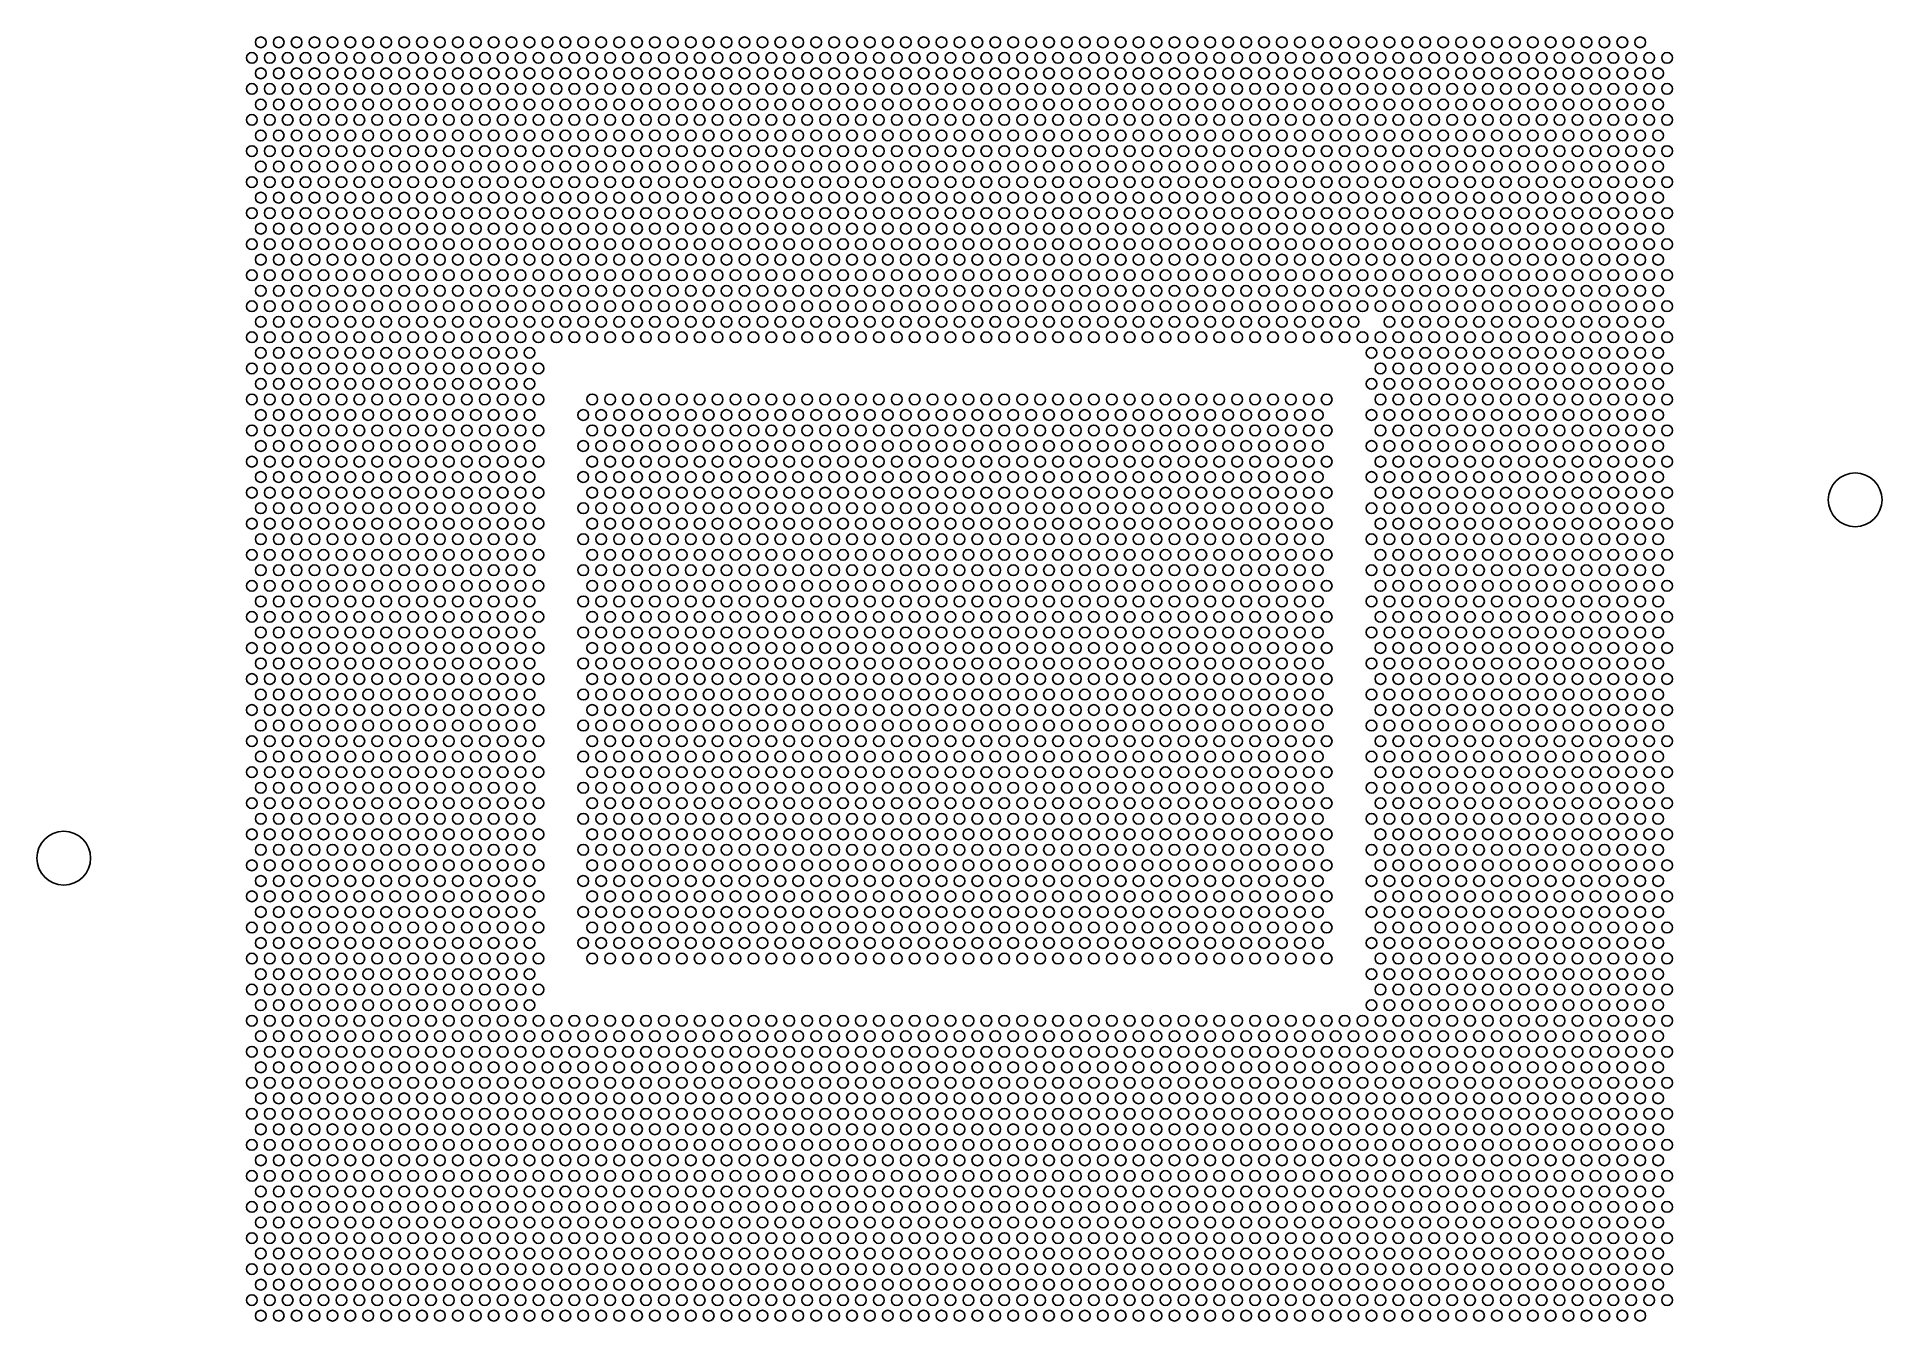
# Model space of a CAD drawing. Header units: inches. Extents: x 37 to 140, y 32 to 103.
import ezdxf

# ---------------------------------------------------------------- set-up
doc = ezdxf.new("R2010")
doc.units = ezdxf.units.IN
doc.header["$MEASUREMENT"] = 0

msp = doc.modelspace()

# ---------------------------------------------------------------- linework, layer by layer
for centre, radius in [((49.32, 102.97), 0.3), ((50.32, 102.97), 0.3), ((51.32, 102.97), 0.3), ((52.32, 102.97), 0.3), ((53.32, 102.97), 0.3), ((54.32, 102.97), 0.3), ((55.32, 102.97), 0.3), ((56.32, 102.97), 0.3), ((57.32, 102.97), 0.3), ((58.32, 102.97), 0.3), ((59.32, 102.97), 0.3), ((60.32, 102.97), 0.3), ((61.32, 102.97), 0.3), ((62.32, 102.97), 0.3), ((63.32, 102.97), 0.3), ((64.32, 102.97), 0.3), ((65.32, 102.97), 0.3), ((66.32, 102.97), 0.3), ((67.32, 102.97), 0.3), ((68.32, 102.97), 0.3), ((69.32, 102.97), 0.3), ((70.32, 102.97), 0.3), ((71.32, 102.97), 0.3), ((72.32, 102.97), 0.3), ((73.32, 102.97), 0.3), ((74.32, 102.97), 0.3), ((75.32, 102.97), 0.3), ((76.32, 102.97), 0.3), ((77.32, 102.97), 0.3), ((78.32, 102.97), 0.3), ((79.32, 102.97), 0.3), ((80.32, 102.97), 0.3), ((81.32, 102.97), 0.3), ((82.32, 102.97), 0.3), ((83.32, 102.97), 0.3), ((84.32, 102.97), 0.3), ((85.32, 102.97), 0.3), ((86.32, 102.97), 0.3), ((87.32, 102.97), 0.3), ((88.32, 102.97), 0.3), ((89.32, 102.97), 0.3), ((90.32, 102.97), 0.3), ((91.32, 102.97), 0.3), ((92.32, 102.97), 0.3), ((93.32, 102.97), 0.3), ((94.32, 102.97), 0.3), ((95.32, 102.97), 0.3), ((96.32, 102.97), 0.3), ((97.32, 102.97), 0.3), ((98.32, 102.97), 0.3), ((99.32, 102.97), 0.3), ((100.32, 102.97), 0.3), ((101.32, 102.97), 0.3), ((102.32, 102.97), 0.3), ((103.32, 102.97), 0.3), ((104.32, 102.97), 0.3), ((105.32, 102.97), 0.3), ((106.32, 102.97), 0.3), ((107.32, 102.97), 0.3), ((108.32, 102.97), 0.3), ((109.32, 102.97), 0.3), ((110.32, 102.97), 0.3), ((111.32, 102.97), 0.3), ((112.32, 102.97), 0.3), ((113.32, 102.97), 0.3), ((114.32, 102.97), 0.3), ((115.32, 102.97), 0.3), ((116.32, 102.97), 0.3), ((117.32, 102.97), 0.3), ((118.32, 102.97), 0.3), ((119.32, 102.97), 0.3), ((120.32, 102.97), 0.3), ((121.32, 102.97), 0.3), ((122.32, 102.97), 0.3), ((123.32, 102.97), 0.3), ((124.32, 102.97), 0.3), ((125.32, 102.97), 0.3), ((126.32, 102.97), 0.3), ((48.82, 102.1), 0.3), ((49.82, 102.1), 0.3), ((50.82, 102.1), 0.3), ((51.82, 102.1), 0.3), ((52.82, 102.1), 0.3), ((53.82, 102.1), 0.3), ((54.82, 102.1), 0.3), ((55.82, 102.1), 0.3), ((56.82, 102.1), 0.3), ((57.82, 102.1), 0.3), ((58.82, 102.1), 0.3), ((59.82, 102.1), 0.3), ((60.82, 102.1), 0.3), ((61.82, 102.1), 0.3), ((62.82, 102.1), 0.3), ((63.82, 102.1), 0.3), ((64.82, 102.1), 0.3), ((65.82, 102.1), 0.3), ((66.82, 102.1), 0.3), ((67.82, 102.1), 0.3), ((68.82, 102.1), 0.3), ((69.82, 102.1), 0.3), ((70.82, 102.1), 0.3), ((71.82, 102.1), 0.3), ((72.82, 102.1), 0.3), ((73.82, 102.1), 0.3), ((74.82, 102.1), 0.3), ((75.82, 102.1), 0.3), ((76.82, 102.1), 0.3), ((77.82, 102.1), 0.3), ((78.82, 102.1), 0.3), ((79.82, 102.1), 0.3), ((80.82, 102.1), 0.3), ((81.82, 102.1), 0.3), ((82.82, 102.1), 0.3), ((83.82, 102.1), 0.3), ((84.82, 102.1), 0.3), ((85.82, 102.1), 0.3), ((86.82, 102.1), 0.3), ((87.82, 102.1), 0.3), ((88.82, 102.1), 0.3), ((89.82, 102.1), 0.3), ((90.82, 102.1), 0.3), ((91.82, 102.1), 0.3), ((92.82, 102.1), 0.3), ((93.82, 102.1), 0.3), ((94.82, 102.1), 0.3), ((95.82, 102.1), 0.3), ((96.82, 102.1), 0.3), ((97.82, 102.1), 0.3), ((98.82, 102.1), 0.3), ((99.82, 102.1), 0.3), ((100.82, 102.1), 0.3), ((101.82, 102.1), 0.3), ((102.82, 102.1), 0.3), ((103.82, 102.1), 0.3), ((104.82, 102.1), 0.3), ((105.82, 102.1), 0.3), ((106.82, 102.1), 0.3), ((107.82, 102.1), 0.3), ((108.82, 102.1), 0.3), ((109.82, 102.1), 0.3), ((110.82, 102.1), 0.3), ((111.82, 102.1), 0.3), ((112.82, 102.1), 0.3), ((113.82, 102.1), 0.3), ((114.82, 102.1), 0.3), ((115.82, 102.1), 0.3), ((116.82, 102.1), 0.3), ((117.82, 102.1), 0.3), ((118.82, 102.1), 0.3), ((119.82, 102.1), 0.3), ((120.82, 102.1), 0.3), ((121.82, 102.1), 0.3), ((122.82, 102.1), 0.3), ((123.82, 102.1), 0.3), ((124.82, 102.1), 0.3), ((125.82, 102.1), 0.3), ((126.82, 102.1), 0.3), ((127.82, 102.1), 0.3), ((49.32, 101.24), 0.3), ((50.32, 101.24), 0.3), ((51.32, 101.24), 0.3), ((52.32, 101.24), 0.3), ((53.32, 101.24), 0.3), ((54.32, 101.24), 0.3), ((55.32, 101.24), 0.3), ((56.32, 101.24), 0.3), ((57.32, 101.24), 0.3), ((58.32, 101.24), 0.3), ((59.32, 101.24), 0.3), ((60.32, 101.24), 0.3), ((61.32, 101.24), 0.3), ((62.32, 101.24), 0.3), ((63.32, 101.24), 0.3), ((64.32, 101.24), 0.3), ((65.32, 101.24), 0.3), ((66.32, 101.24), 0.3), ((67.32, 101.24), 0.3), ((68.32, 101.24), 0.3), ((69.32, 101.24), 0.3), ((70.32, 101.24), 0.3), ((71.32, 101.24), 0.3), ((72.32, 101.24), 0.3), ((73.32, 101.24), 0.3), ((74.32, 101.24), 0.3), ((75.32, 101.24), 0.3), ((76.32, 101.24), 0.3), ((77.32, 101.24), 0.3), ((78.32, 101.24), 0.3), ((79.32, 101.24), 0.3), ((80.32, 101.24), 0.3), ((81.32, 101.24), 0.3), ((82.32, 101.24), 0.3), ((83.32, 101.24), 0.3), ((84.32, 101.24), 0.3), ((85.32, 101.24), 0.3), ((86.32, 101.24), 0.3), ((87.32, 101.24), 0.3), ((88.32, 101.24), 0.3), ((89.32, 101.24), 0.3), ((90.32, 101.24), 0.3), ((91.32, 101.24), 0.3), ((92.32, 101.24), 0.3), ((93.32, 101.24), 0.3), ((94.32, 101.24), 0.3), ((95.32, 101.24), 0.3), ((96.32, 101.24), 0.3), ((97.32, 101.24), 0.3), ((98.32, 101.24), 0.3), ((99.32, 101.24), 0.3), ((100.32, 101.24), 0.3), ((101.32, 101.24), 0.3), ((102.32, 101.24), 0.3), ((103.32, 101.24), 0.3), ((104.32, 101.24), 0.3), ((105.32, 101.24), 0.3), ((106.32, 101.24), 0.3), ((107.32, 101.24), 0.3), ((108.32, 101.24), 0.3), ((109.32, 101.24), 0.3), ((110.32, 101.24), 0.3), ((111.32, 101.24), 0.3), ((112.32, 101.24), 0.3), ((113.32, 101.24), 0.3), ((114.32, 101.24), 0.3), ((115.32, 101.24), 0.3), ((116.32, 101.24), 0.3), ((117.32, 101.24), 0.3), ((118.32, 101.24), 0.3), ((119.32, 101.24), 0.3), ((120.32, 101.24), 0.3), ((121.32, 101.24), 0.3), ((122.32, 101.24), 0.3), ((123.32, 101.24), 0.3), ((124.32, 101.24), 0.3), ((125.32, 101.24), 0.3), ((126.32, 101.24), 0.3), ((127.32, 101.24), 0.3), ((48.82, 100.37), 0.3), ((49.82, 100.37), 0.3), ((50.82, 100.37), 0.3), ((51.82, 100.37), 0.3), ((52.82, 100.37), 0.3), ((53.82, 100.37), 0.3), ((54.82, 100.37), 0.3), ((55.82, 100.37), 0.3), ((56.82, 100.37), 0.3), ((57.82, 100.37), 0.3), ((58.82, 100.37), 0.3), ((59.82, 100.37), 0.3), ((60.82, 100.37), 0.3), ((61.82, 100.37), 0.3), ((62.82, 100.37), 0.3), ((63.82, 100.37), 0.3), ((64.82, 100.37), 0.3), ((65.82, 100.37), 0.3), ((66.82, 100.37), 0.3), ((67.82, 100.37), 0.3), ((68.82, 100.37), 0.3), ((69.82, 100.37), 0.3), ((70.82, 100.37), 0.3), ((71.82, 100.37), 0.3), ((72.82, 100.37), 0.3), ((73.82, 100.37), 0.3), ((74.82, 100.37), 0.3), ((75.82, 100.37), 0.3), ((76.82, 100.37), 0.3), ((77.82, 100.37), 0.3), ((78.82, 100.37), 0.3), ((79.82, 100.37), 0.3), ((80.82, 100.37), 0.3), ((81.82, 100.37), 0.3), ((82.82, 100.37), 0.3), ((83.82, 100.37), 0.3), ((84.82, 100.37), 0.3), ((85.82, 100.37), 0.3), ((86.82, 100.37), 0.3), ((87.82, 100.37), 0.3), ((88.82, 100.37), 0.3), ((89.82, 100.37), 0.3), ((90.82, 100.37), 0.3), ((91.82, 100.37), 0.3), ((92.82, 100.37), 0.3), ((93.82, 100.37), 0.3), ((94.82, 100.37), 0.3), ((95.82, 100.37), 0.3), ((96.82, 100.37), 0.3), ((97.82, 100.37), 0.3), ((98.82, 100.37), 0.3), ((99.82, 100.37), 0.3), ((100.82, 100.37), 0.3), ((101.82, 100.37), 0.3), ((102.82, 100.37), 0.3), ((103.82, 100.37), 0.3), ((104.82, 100.37), 0.3), ((105.82, 100.37), 0.3), ((106.82, 100.37), 0.3), ((107.82, 100.37), 0.3), ((108.82, 100.37), 0.3), ((109.82, 100.37), 0.3), ((110.82, 100.37), 0.3), ((111.82, 100.37), 0.3), ((112.82, 100.37), 0.3), ((113.82, 100.37), 0.3), ((114.82, 100.37), 0.3), ((115.82, 100.37), 0.3), ((116.82, 100.37), 0.3), ((117.82, 100.37), 0.3), ((118.82, 100.37), 0.3), ((119.82, 100.37), 0.3), ((120.82, 100.37), 0.3), ((121.82, 100.37), 0.3), ((122.82, 100.37), 0.3), ((123.82, 100.37), 0.3), ((124.82, 100.37), 0.3), ((125.82, 100.37), 0.3), ((126.82, 100.37), 0.3), ((127.82, 100.37), 0.3), ((48.82, 98.64), 0.3), ((49.32, 99.5), 0.3), ((49.82, 98.64), 0.3), ((50.32, 99.5), 0.3), ((50.82, 98.64), 0.3), ((51.32, 99.5), 0.3), ((51.82, 98.64), 0.3), ((52.32, 99.5), 0.3), ((52.82, 98.64), 0.3), ((53.32, 99.5), 0.3), ((53.82, 98.64), 0.3), ((54.32, 99.5), 0.3), ((54.82, 98.64), 0.3), ((55.32, 99.5), 0.3), ((55.82, 98.64), 0.3), ((56.32, 99.5), 0.3), ((56.82, 98.64), 0.3), ((57.32, 99.5), 0.3), ((57.82, 98.64), 0.3), ((58.32, 99.5), 0.3), ((58.82, 98.64), 0.3), ((59.32, 99.5), 0.3), ((59.82, 98.64), 0.3), ((60.32, 99.5), 0.3), ((60.82, 98.64), 0.3), ((61.32, 99.5), 0.3), ((61.82, 98.64), 0.3), ((62.32, 99.5), 0.3), ((62.82, 98.64), 0.3), ((63.32, 99.5), 0.3), ((63.82, 98.64), 0.3), ((64.32, 99.5), 0.3), ((64.82, 98.64), 0.3), ((65.32, 99.5), 0.3), ((65.82, 98.64), 0.3), ((66.32, 99.5), 0.3), ((66.82, 98.64), 0.3), ((67.32, 99.5), 0.3), ((67.82, 98.64), 0.3), ((68.32, 99.5), 0.3), ((68.82, 98.64), 0.3), ((69.32, 99.5), 0.3), ((69.82, 98.64), 0.3), ((70.32, 99.5), 0.3), ((70.82, 98.64), 0.3), ((71.32, 99.5), 0.3), ((71.82, 98.64), 0.3), ((72.32, 99.5), 0.3), ((72.82, 98.64), 0.3), ((73.32, 99.5), 0.3), ((73.82, 98.64), 0.3), ((74.32, 99.5), 0.3), ((74.82, 98.64), 0.3), ((75.32, 99.5), 0.3), ((75.82, 98.64), 0.3), ((76.32, 99.5), 0.3), ((76.82, 98.64), 0.3), ((77.32, 99.5), 0.3), ((77.82, 98.64), 0.3), ((78.32, 99.5), 0.3), ((78.82, 98.64), 0.3), ((79.32, 99.5), 0.3), ((79.82, 98.64), 0.3), ((80.32, 99.5), 0.3), ((80.82, 98.64), 0.3), ((81.32, 99.5), 0.3), ((81.82, 98.64), 0.3), ((82.32, 99.5), 0.3), ((82.82, 98.64), 0.3), ((83.32, 99.5), 0.3), ((83.82, 98.64), 0.3), ((84.32, 99.5), 0.3), ((84.82, 98.64), 0.3), ((85.32, 99.5), 0.3), ((85.82, 98.64), 0.3), ((86.32, 99.5), 0.3), ((86.82, 98.64), 0.3), ((87.32, 99.5), 0.3), ((87.82, 98.64), 0.3), ((88.32, 99.5), 0.3), ((88.82, 98.64), 0.3), ((89.32, 99.5), 0.3), ((89.82, 98.64), 0.3), ((90.32, 99.5), 0.3), ((90.82, 98.64), 0.3), ((91.32, 99.5), 0.3), ((91.82, 98.64), 0.3), ((92.32, 99.5), 0.3), ((92.82, 98.64), 0.3), ((93.32, 99.5), 0.3), ((93.82, 98.64), 0.3), ((94.32, 99.5), 0.3), ((94.82, 98.64), 0.3), ((95.32, 99.5), 0.3), ((95.82, 98.64), 0.3), ((96.32, 99.5), 0.3), ((96.82, 98.64), 0.3), ((97.32, 99.5), 0.3), ((97.82, 98.64), 0.3), ((98.32, 99.5), 0.3), ((98.82, 98.64), 0.3), ((99.32, 99.5), 0.3), ((99.82, 98.64), 0.3), ((100.32, 99.5), 0.3), ((100.82, 98.64), 0.3), ((101.32, 99.5), 0.3), ((101.82, 98.64), 0.3), ((102.32, 99.5), 0.3), ((102.82, 98.64), 0.3), ((103.32, 99.5), 0.3), ((103.82, 98.64), 0.3), ((104.32, 99.5), 0.3), ((104.82, 98.64), 0.3), ((105.32, 99.5), 0.3), ((105.82, 98.64), 0.3), ((106.32, 99.5), 0.3), ((106.82, 98.64), 0.3), ((107.32, 99.5), 0.3), ((107.82, 98.64), 0.3), ((108.32, 99.5), 0.3), ((108.82, 98.64), 0.3), ((109.32, 99.5), 0.3), ((109.82, 98.64), 0.3), ((110.32, 99.5), 0.3), ((110.82, 98.64), 0.3), ((111.32, 99.5), 0.3), ((111.82, 98.64), 0.3), ((112.32, 99.5), 0.3), ((112.82, 98.64), 0.3), ((113.32, 99.5), 0.3), ((113.82, 98.64), 0.3), ((114.32, 99.5), 0.3), ((114.82, 98.64), 0.3), ((115.32, 99.5), 0.3), ((115.82, 98.64), 0.3), ((116.32, 99.5), 0.3), ((116.82, 98.64), 0.3), ((117.32, 99.5), 0.3), ((117.82, 98.64), 0.3), ((118.32, 99.5), 0.3), ((118.82, 98.64), 0.3), ((119.32, 99.5), 0.3), ((119.82, 98.64), 0.3), ((120.32, 99.5), 0.3), ((120.82, 98.64), 0.3), ((121.32, 99.5), 0.3), ((121.82, 98.64), 0.3), ((122.32, 99.5), 0.3), ((122.82, 98.64), 0.3), ((123.32, 99.5), 0.3), ((123.82, 98.64), 0.3), ((124.32, 99.5), 0.3), ((124.82, 98.64), 0.3), ((125.32, 99.5), 0.3), ((125.82, 98.64), 0.3), ((126.32, 99.5), 0.3), ((126.82, 98.64), 0.3), ((127.32, 99.5), 0.3), ((127.82, 98.64), 0.3), ((49.32, 97.77), 0.3), ((50.32, 97.77), 0.3), ((51.32, 97.77), 0.3), ((52.32, 97.77), 0.3), ((53.32, 97.77), 0.3), ((54.32, 97.77), 0.3), ((55.32, 97.77), 0.3), ((56.32, 97.77), 0.3), ((57.32, 97.77), 0.3), ((58.32, 97.77), 0.3), ((59.32, 97.77), 0.3), ((60.32, 97.77), 0.3), ((61.32, 97.77), 0.3), ((62.32, 97.77), 0.3), ((63.32, 97.77), 0.3), ((64.32, 97.77), 0.3), ((65.32, 97.77), 0.3), ((66.32, 97.77), 0.3), ((67.32, 97.77), 0.3), ((68.32, 97.77), 0.3), ((69.32, 97.77), 0.3), ((70.32, 97.77), 0.3), ((71.32, 97.77), 0.3), ((72.32, 97.77), 0.3), ((73.32, 97.77), 0.3), ((74.32, 97.77), 0.3), ((75.32, 97.77), 0.3), ((76.32, 97.77), 0.3), ((77.32, 97.77), 0.3), ((78.32, 97.77), 0.3), ((79.32, 97.77), 0.3), ((80.32, 97.77), 0.3), ((81.32, 97.77), 0.3), ((82.32, 97.77), 0.3), ((83.32, 97.77), 0.3), ((84.32, 97.77), 0.3), ((85.32, 97.77), 0.3), ((86.32, 97.77), 0.3), ((87.32, 97.77), 0.3), ((88.32, 97.77), 0.3), ((89.32, 97.77), 0.3), ((90.32, 97.77), 0.3), ((91.32, 97.77), 0.3), ((92.32, 97.77), 0.3), ((93.32, 97.77), 0.3), ((94.32, 97.77), 0.3), ((95.32, 97.77), 0.3), ((96.32, 97.77), 0.3), ((97.32, 97.77), 0.3), ((98.32, 97.77), 0.3), ((99.32, 97.77), 0.3), ((100.32, 97.77), 0.3), ((101.32, 97.77), 0.3), ((102.32, 97.77), 0.3), ((103.32, 97.77), 0.3), ((104.32, 97.77), 0.3), ((105.32, 97.77), 0.3), ((106.32, 97.77), 0.3), ((107.32, 97.77), 0.3), ((108.32, 97.77), 0.3), ((109.32, 97.77), 0.3), ((110.32, 97.77), 0.3), ((111.32, 97.77), 0.3), ((112.32, 97.77), 0.3), ((113.32, 97.77), 0.3), ((114.32, 97.77), 0.3), ((115.32, 97.77), 0.3), ((116.32, 97.77), 0.3), ((117.32, 97.77), 0.3), ((118.32, 97.77), 0.3), ((119.32, 97.77), 0.3), ((120.32, 97.77), 0.3), ((121.32, 97.77), 0.3), ((122.32, 97.77), 0.3), ((123.32, 97.77), 0.3), ((124.32, 97.77), 0.3), ((125.32, 97.77), 0.3), ((126.32, 97.77), 0.3), ((127.32, 97.77), 0.3), ((48.82, 96.9), 0.3), ((49.82, 96.9), 0.3), ((50.82, 96.9), 0.3), ((51.82, 96.9), 0.3), ((52.82, 96.9), 0.3), ((53.82, 96.9), 0.3), ((54.82, 96.9), 0.3), ((55.82, 96.9), 0.3), ((56.82, 96.9), 0.3), ((57.82, 96.9), 0.3), ((58.82, 96.9), 0.3), ((59.82, 96.9), 0.3), ((60.82, 96.9), 0.3), ((61.82, 96.9), 0.3), ((62.82, 96.9), 0.3), ((63.82, 96.9), 0.3), ((64.82, 96.9), 0.3), ((65.82, 96.9), 0.3), ((66.82, 96.9), 0.3), ((67.82, 96.9), 0.3), ((68.82, 96.9), 0.3), ((69.82, 96.9), 0.3), ((70.82, 96.9), 0.3), ((71.82, 96.9), 0.3), ((72.82, 96.9), 0.3), ((73.82, 96.9), 0.3), ((74.82, 96.9), 0.3), ((75.82, 96.9), 0.3), ((76.82, 96.9), 0.3), ((77.82, 96.9), 0.3), ((78.82, 96.9), 0.3), ((79.82, 96.9), 0.3), ((80.82, 96.9), 0.3), ((81.82, 96.9), 0.3), ((82.82, 96.9), 0.3), ((83.82, 96.9), 0.3), ((84.82, 96.9), 0.3), ((85.82, 96.9), 0.3), ((86.82, 96.9), 0.3), ((87.82, 96.9), 0.3), ((88.82, 96.9), 0.3), ((89.82, 96.9), 0.3), ((90.82, 96.9), 0.3), ((91.82, 96.9), 0.3), ((92.82, 96.9), 0.3), ((93.82, 96.9), 0.3), ((94.82, 96.9), 0.3), ((95.82, 96.9), 0.3), ((96.82, 96.9), 0.3), ((97.82, 96.9), 0.3), ((98.82, 96.9), 0.3), ((99.82, 96.9), 0.3), ((100.82, 96.9), 0.3), ((101.82, 96.9), 0.3), ((102.82, 96.9), 0.3), ((103.82, 96.9), 0.3), ((104.82, 96.9), 0.3), ((105.82, 96.9), 0.3), ((106.82, 96.9), 0.3), ((107.82, 96.9), 0.3), ((108.82, 96.9), 0.3), ((109.82, 96.9), 0.3), ((110.82, 96.9), 0.3), ((111.82, 96.9), 0.3), ((112.82, 96.9), 0.3), ((113.82, 96.9), 0.3), ((114.82, 96.9), 0.3), ((115.82, 96.9), 0.3), ((116.82, 96.9), 0.3), ((117.82, 96.9), 0.3), ((118.82, 96.9), 0.3), ((119.82, 96.9), 0.3), ((120.82, 96.9), 0.3), ((121.82, 96.9), 0.3), ((122.82, 96.9), 0.3), ((123.82, 96.9), 0.3), ((124.82, 96.9), 0.3), ((125.82, 96.9), 0.3), ((126.82, 96.9), 0.3), ((127.82, 96.9), 0.3), ((49.32, 96.04), 0.3), ((50.32, 96.04), 0.3), ((51.32, 96.04), 0.3), ((52.32, 96.04), 0.3), ((53.32, 96.04), 0.3), ((54.32, 96.04), 0.3), ((55.32, 96.04), 0.3), ((56.32, 96.04), 0.3), ((57.32, 96.04), 0.3), ((58.32, 96.04), 0.3), ((59.32, 96.04), 0.3), ((60.32, 96.04), 0.3), ((61.32, 96.04), 0.3), ((62.32, 96.04), 0.3), ((63.32, 96.04), 0.3), ((64.32, 96.04), 0.3), ((65.32, 96.04), 0.3), ((66.32, 96.04), 0.3), ((67.32, 96.04), 0.3), ((68.32, 96.04), 0.3), ((69.32, 96.04), 0.3), ((70.32, 96.04), 0.3), ((71.32, 96.04), 0.3), ((72.32, 96.04), 0.3), ((73.32, 96.04), 0.3), ((74.32, 96.04), 0.3), ((75.32, 96.04), 0.3), ((76.32, 96.04), 0.3), ((77.32, 96.04), 0.3), ((78.32, 96.04), 0.3), ((79.32, 96.04), 0.3), ((80.32, 96.04), 0.3), ((81.32, 96.04), 0.3), ((82.32, 96.04), 0.3), ((83.32, 96.04), 0.3), ((84.32, 96.04), 0.3), ((85.32, 96.04), 0.3), ((86.32, 96.04), 0.3), ((87.32, 96.04), 0.3), ((88.32, 96.04), 0.3), ((89.32, 96.04), 0.3), ((90.32, 96.04), 0.3), ((91.32, 96.04), 0.3), ((92.32, 96.04), 0.3), ((93.32, 96.04), 0.3), ((94.32, 96.04), 0.3), ((95.32, 96.04), 0.3), ((96.32, 96.04), 0.3), ((97.32, 96.04), 0.3), ((98.32, 96.04), 0.3), ((99.32, 96.04), 0.3), ((100.32, 96.04), 0.3), ((101.32, 96.04), 0.3), ((102.32, 96.04), 0.3), ((103.32, 96.04), 0.3), ((104.32, 96.04), 0.3), ((105.32, 96.04), 0.3), ((106.32, 96.04), 0.3), ((107.32, 96.04), 0.3), ((108.32, 96.04), 0.3), ((109.32, 96.04), 0.3), ((110.32, 96.04), 0.3), ((111.32, 96.04), 0.3), ((112.32, 96.04), 0.3), ((113.32, 96.04), 0.3), ((114.32, 96.04), 0.3), ((115.32, 96.04), 0.3), ((116.32, 96.04), 0.3), ((117.32, 96.04), 0.3), ((118.32, 96.04), 0.3), ((119.32, 96.04), 0.3), ((120.32, 96.04), 0.3), ((121.32, 96.04), 0.3), ((122.32, 96.04), 0.3), ((123.32, 96.04), 0.3), ((124.32, 96.04), 0.3), ((125.32, 96.04), 0.3), ((126.32, 96.04), 0.3), ((127.32, 96.04), 0.3), ((48.82, 95.17), 0.3), ((49.82, 95.17), 0.3), ((50.82, 95.17), 0.3), ((51.82, 95.17), 0.3), ((52.82, 95.17), 0.3), ((53.82, 95.17), 0.3), ((54.82, 95.17), 0.3), ((55.82, 95.17), 0.3), ((56.82, 95.17), 0.3), ((57.82, 95.17), 0.3), ((58.82, 95.17), 0.3), ((59.82, 95.17), 0.3), ((60.82, 95.17), 0.3), ((61.82, 95.17), 0.3), ((62.82, 95.17), 0.3), ((63.82, 95.17), 0.3), ((64.82, 95.17), 0.3), ((65.82, 95.17), 0.3), ((66.82, 95.17), 0.3), ((67.82, 95.17), 0.3), ((68.82, 95.17), 0.3), ((69.82, 95.17), 0.3), ((70.82, 95.17), 0.3), ((71.82, 95.17), 0.3), ((72.82, 95.17), 0.3), ((73.82, 95.17), 0.3), ((74.82, 95.17), 0.3), ((75.82, 95.17), 0.3), ((76.82, 95.17), 0.3), ((77.82, 95.17), 0.3), ((78.82, 95.17), 0.3), ((79.82, 95.17), 0.3), ((80.82, 95.17), 0.3), ((81.82, 95.17), 0.3), ((82.82, 95.17), 0.3), ((83.82, 95.17), 0.3), ((84.82, 95.17), 0.3), ((85.82, 95.17), 0.3), ((86.82, 95.17), 0.3), ((87.82, 95.17), 0.3), ((88.82, 95.17), 0.3), ((89.82, 95.17), 0.3), ((90.82, 95.17), 0.3), ((91.82, 95.17), 0.3), ((92.82, 95.17), 0.3), ((93.82, 95.17), 0.3), ((94.82, 95.17), 0.3), ((95.82, 95.17), 0.3), ((96.82, 95.17), 0.3), ((97.82, 95.17), 0.3), ((98.82, 95.17), 0.3), ((99.82, 95.17), 0.3), ((100.82, 95.17), 0.3), ((101.82, 95.17), 0.3), ((102.82, 95.17), 0.3), ((103.82, 95.17), 0.3), ((104.82, 95.17), 0.3), ((105.82, 95.17), 0.3), ((106.82, 95.17), 0.3), ((107.82, 95.17), 0.3), ((108.82, 95.17), 0.3), ((109.82, 95.17), 0.3), ((110.82, 95.17), 0.3), ((111.82, 95.17), 0.3), ((112.82, 95.17), 0.3), ((113.82, 95.17), 0.3), ((114.82, 95.17), 0.3), ((115.82, 95.17), 0.3), ((116.82, 95.17), 0.3), ((117.82, 95.17), 0.3), ((118.82, 95.17), 0.3), ((119.82, 95.17), 0.3), ((120.82, 95.17), 0.3), ((121.82, 95.17), 0.3), ((122.82, 95.17), 0.3), ((123.82, 95.17), 0.3), ((124.82, 95.17), 0.3), ((125.82, 95.17), 0.3), ((126.82, 95.17), 0.3), ((127.82, 95.17), 0.3), ((48.82, 93.44), 0.3), ((49.32, 94.3), 0.3), ((49.82, 93.44), 0.3), ((50.32, 94.3), 0.3), ((50.82, 93.44), 0.3), ((51.32, 94.3), 0.3), ((51.82, 93.44), 0.3), ((52.32, 94.3), 0.3), ((52.82, 93.44), 0.3), ((53.32, 94.3), 0.3), ((53.82, 93.44), 0.3), ((54.32, 94.3), 0.3), ((54.82, 93.44), 0.3), ((55.32, 94.3), 0.3), ((55.82, 93.44), 0.3), ((56.32, 94.3), 0.3), ((56.82, 93.44), 0.3), ((57.32, 94.3), 0.3), ((57.82, 93.44), 0.3), ((58.32, 94.3), 0.3), ((58.82, 93.44), 0.3), ((59.32, 94.3), 0.3), ((59.82, 93.44), 0.3), ((60.32, 94.3), 0.3), ((60.82, 93.44), 0.3), ((61.32, 94.3), 0.3), ((61.82, 93.44), 0.3), ((62.32, 94.3), 0.3), ((62.82, 93.44), 0.3), ((63.32, 94.3), 0.3), ((63.82, 93.44), 0.3), ((64.32, 94.3), 0.3), ((64.82, 93.44), 0.3), ((65.32, 94.3), 0.3), ((65.82, 93.44), 0.3), ((66.32, 94.3), 0.3), ((66.82, 93.44), 0.3), ((67.32, 94.3), 0.3), ((67.82, 93.44), 0.3), ((68.32, 94.3), 0.3), ((68.82, 93.44), 0.3), ((69.32, 94.3), 0.3), ((69.82, 93.44), 0.3), ((70.32, 94.3), 0.3), ((70.82, 93.44), 0.3), ((71.32, 94.3), 0.3), ((71.82, 93.44), 0.3), ((72.32, 94.3), 0.3), ((72.82, 93.44), 0.3), ((73.32, 94.3), 0.3), ((73.82, 93.44), 0.3), ((74.32, 94.3), 0.3), ((74.82, 93.44), 0.3), ((75.32, 94.3), 0.3), ((75.82, 93.44), 0.3), ((76.32, 94.3), 0.3), ((76.82, 93.44), 0.3), ((77.32, 94.3), 0.3), ((77.82, 93.44), 0.3), ((78.32, 94.3), 0.3), ((78.82, 93.44), 0.3), ((79.32, 94.3), 0.3), ((79.82, 93.44), 0.3), ((80.32, 94.3), 0.3), ((80.82, 93.44), 0.3), ((81.32, 94.3), 0.3), ((81.82, 93.44), 0.3), ((82.32, 94.3), 0.3), ((82.82, 93.44), 0.3), ((83.32, 94.3), 0.3), ((83.82, 93.44), 0.3), ((84.32, 94.3), 0.3), ((84.82, 93.44), 0.3), ((85.32, 94.3), 0.3), ((85.82, 93.44), 0.3), ((86.32, 94.3), 0.3), ((86.82, 93.44), 0.3), ((87.32, 94.3), 0.3), ((87.82, 93.44), 0.3), ((88.32, 94.3), 0.3), ((88.82, 93.44), 0.3), ((89.32, 94.3), 0.3), ((89.82, 93.44), 0.3), ((90.32, 94.3), 0.3), ((90.82, 93.44), 0.3), ((91.32, 94.3), 0.3), ((91.82, 93.44), 0.3), ((92.32, 94.3), 0.3), ((92.82, 93.44), 0.3), ((93.32, 94.3), 0.3), ((93.82, 93.44), 0.3), ((94.32, 94.3), 0.3), ((94.82, 93.44), 0.3), ((95.32, 94.3), 0.3), ((95.82, 93.44), 0.3), ((96.32, 94.3), 0.3), ((96.82, 93.44), 0.3), ((97.32, 94.3), 0.3), ((97.82, 93.44), 0.3), ((98.32, 94.3), 0.3), ((98.82, 93.44), 0.3), ((99.32, 94.3), 0.3), ((99.82, 93.44), 0.3), ((100.32, 94.3), 0.3), ((100.82, 93.44), 0.3), ((101.32, 94.3), 0.3), ((101.82, 93.44), 0.3), ((102.32, 94.3), 0.3), ((102.82, 93.44), 0.3), ((103.32, 94.3), 0.3), ((103.82, 93.44), 0.3), ((104.32, 94.3), 0.3), ((104.82, 93.44), 0.3), ((105.32, 94.3), 0.3), ((105.82, 93.44), 0.3), ((106.32, 94.3), 0.3), ((106.82, 93.44), 0.3), ((107.32, 94.3), 0.3), ((107.82, 93.44), 0.3), ((108.32, 94.3), 0.3), ((108.82, 93.44), 0.3), ((109.32, 94.3), 0.3), ((109.82, 93.44), 0.3), ((110.32, 94.3), 0.3), ((110.82, 93.44), 0.3), ((111.32, 94.3), 0.3), ((111.82, 93.44), 0.3), ((112.32, 94.3), 0.3), ((112.82, 93.44), 0.3), ((113.32, 94.3), 0.3), ((113.82, 93.44), 0.3), ((114.32, 94.3), 0.3), ((114.82, 93.44), 0.3), ((115.32, 94.3), 0.3), ((115.82, 93.44), 0.3), ((116.32, 94.3), 0.3), ((116.82, 93.44), 0.3), ((117.32, 94.3), 0.3), ((117.82, 93.44), 0.3), ((118.32, 94.3), 0.3), ((118.82, 93.44), 0.3), ((119.32, 94.3), 0.3), ((119.82, 93.44), 0.3), ((120.32, 94.3), 0.3), ((120.82, 93.44), 0.3), ((121.32, 94.3), 0.3), ((121.82, 93.44), 0.3), ((122.32, 94.3), 0.3), ((122.82, 93.44), 0.3), ((123.32, 94.3), 0.3), ((123.82, 93.44), 0.3), ((124.32, 94.3), 0.3), ((124.82, 93.44), 0.3), ((125.32, 94.3), 0.3), ((125.82, 93.44), 0.3), ((126.32, 94.3), 0.3), ((126.82, 93.44), 0.3), ((127.32, 94.3), 0.3), ((127.82, 93.44), 0.3), ((49.32, 92.57), 0.3), ((50.32, 92.57), 0.3), ((51.32, 92.57), 0.3), ((52.32, 92.57), 0.3), ((53.32, 92.57), 0.3), ((54.32, 92.57), 0.3), ((55.32, 92.57), 0.3), ((56.32, 92.57), 0.3), ((57.32, 92.57), 0.3), ((58.32, 92.57), 0.3), ((59.32, 92.57), 0.3), ((60.32, 92.57), 0.3), ((61.32, 92.57), 0.3), ((62.32, 92.57), 0.3), ((63.32, 92.57), 0.3), ((64.32, 92.57), 0.3), ((65.32, 92.57), 0.3), ((66.32, 92.57), 0.3), ((67.32, 92.57), 0.3), ((68.32, 92.57), 0.3), ((69.32, 92.57), 0.3), ((70.32, 92.57), 0.3), ((71.32, 92.57), 0.3), ((72.32, 92.57), 0.3), ((73.32, 92.57), 0.3), ((74.32, 92.57), 0.3), ((75.32, 92.57), 0.3), ((76.32, 92.57), 0.3), ((77.32, 92.57), 0.3), ((78.32, 92.57), 0.3), ((79.32, 92.57), 0.3), ((80.32, 92.57), 0.3), ((81.32, 92.57), 0.3), ((82.32, 92.57), 0.3), ((83.32, 92.57), 0.3), ((84.32, 92.57), 0.3), ((85.32, 92.57), 0.3), ((86.32, 92.57), 0.3), ((87.32, 92.57), 0.3), ((88.32, 92.57), 0.3), ((89.32, 92.57), 0.3), ((90.32, 92.57), 0.3), ((91.32, 92.57), 0.3), ((92.32, 92.57), 0.3), ((93.32, 92.57), 0.3), ((94.32, 92.57), 0.3), ((95.32, 92.57), 0.3), ((96.32, 92.57), 0.3), ((97.32, 92.57), 0.3), ((98.32, 92.57), 0.3), ((99.32, 92.57), 0.3), ((100.32, 92.57), 0.3), ((101.32, 92.57), 0.3), ((102.32, 92.57), 0.3), ((103.32, 92.57), 0.3), ((104.32, 92.57), 0.3), ((105.32, 92.57), 0.3), ((106.32, 92.57), 0.3), ((107.32, 92.57), 0.3), ((108.32, 92.57), 0.3), ((109.32, 92.57), 0.3), ((110.32, 92.57), 0.3), ((111.32, 92.57), 0.3), ((112.32, 92.57), 0.3), ((113.32, 92.57), 0.3), ((114.32, 92.57), 0.3), ((115.32, 92.57), 0.3), ((116.32, 92.57), 0.3), ((117.32, 92.57), 0.3), ((118.32, 92.57), 0.3), ((119.32, 92.57), 0.3), ((120.32, 92.57), 0.3), ((121.32, 92.57), 0.3), ((122.32, 92.57), 0.3), ((123.32, 92.57), 0.3), ((124.32, 92.57), 0.3), ((125.32, 92.57), 0.3), ((126.32, 92.57), 0.3), ((127.32, 92.57), 0.3), ((48.82, 91.7), 0.3), ((49.82, 91.7), 0.3), ((50.82, 91.7), 0.3), ((51.82, 91.7), 0.3), ((52.82, 91.7), 0.3), ((53.82, 91.7), 0.3), ((54.82, 91.7), 0.3), ((55.82, 91.7), 0.3), ((56.82, 91.7), 0.3), ((57.82, 91.7), 0.3), ((58.82, 91.7), 0.3), ((59.82, 91.7), 0.3), ((60.82, 91.7), 0.3), ((61.82, 91.7), 0.3), ((62.82, 91.7), 0.3), ((63.82, 91.7), 0.3), ((64.82, 91.7), 0.3), ((65.82, 91.7), 0.3), ((66.82, 91.7), 0.3), ((67.82, 91.7), 0.3), ((68.82, 91.7), 0.3), ((69.82, 91.7), 0.3), ((70.82, 91.7), 0.3), ((71.82, 91.7), 0.3), ((72.82, 91.7), 0.3), ((73.82, 91.7), 0.3), ((74.82, 91.7), 0.3), ((75.82, 91.7), 0.3), ((76.82, 91.7), 0.3), ((77.82, 91.7), 0.3), ((78.82, 91.7), 0.3), ((79.82, 91.7), 0.3), ((80.82, 91.7), 0.3), ((81.82, 91.7), 0.3), ((82.82, 91.7), 0.3), ((83.82, 91.7), 0.3), ((84.82, 91.7), 0.3), ((85.82, 91.7), 0.3), ((86.82, 91.7), 0.3), ((87.82, 91.7), 0.3), ((88.82, 91.7), 0.3), ((89.82, 91.7), 0.3), ((90.82, 91.7), 0.3), ((91.82, 91.7), 0.3), ((92.82, 91.7), 0.3), ((93.82, 91.7), 0.3), ((94.82, 91.7), 0.3), ((95.82, 91.7), 0.3), ((96.82, 91.7), 0.3), ((97.82, 91.7), 0.3), ((98.82, 91.7), 0.3), ((99.82, 91.7), 0.3), ((100.82, 91.7), 0.3), ((101.82, 91.7), 0.3), ((102.82, 91.7), 0.3), ((103.82, 91.7), 0.3), ((104.82, 91.7), 0.3), ((105.82, 91.7), 0.3), ((106.82, 91.7), 0.3), ((107.82, 91.7), 0.3), ((108.82, 91.7), 0.3), ((109.82, 91.7), 0.3), ((110.82, 91.7), 0.3), ((111.82, 91.7), 0.3), ((112.82, 91.7), 0.3), ((113.82, 91.7), 0.3), ((114.82, 91.7), 0.3), ((115.82, 91.7), 0.3), ((116.82, 91.7), 0.3), ((117.82, 91.7), 0.3), ((118.82, 91.7), 0.3), ((119.82, 91.7), 0.3), ((120.82, 91.7), 0.3), ((121.82, 91.7), 0.3), ((122.82, 91.7), 0.3), ((123.82, 91.7), 0.3), ((124.82, 91.7), 0.3), ((125.82, 91.7), 0.3), ((126.82, 91.7), 0.3), ((127.82, 91.7), 0.3), ((49.32, 90.84), 0.3), ((50.32, 90.84), 0.3), ((51.32, 90.84), 0.3), ((52.32, 90.84), 0.3), ((53.32, 90.84), 0.3), ((54.32, 90.84), 0.3), ((55.32, 90.84), 0.3), ((56.32, 90.84), 0.3), ((57.32, 90.84), 0.3), ((58.32, 90.84), 0.3), ((59.32, 90.84), 0.3), ((60.32, 90.84), 0.3), ((61.32, 90.84), 0.3), ((62.32, 90.84), 0.3), ((63.32, 90.84), 0.3), ((64.32, 90.84), 0.3), ((65.32, 90.84), 0.3), ((66.32, 90.84), 0.3), ((67.32, 90.84), 0.3), ((68.32, 90.84), 0.3), ((69.32, 90.84), 0.3), ((70.32, 90.84), 0.3), ((71.32, 90.84), 0.3), ((72.32, 90.84), 0.3), ((73.32, 90.84), 0.3), ((74.32, 90.84), 0.3), ((75.32, 90.84), 0.3), ((76.32, 90.84), 0.3), ((77.32, 90.84), 0.3), ((78.32, 90.84), 0.3), ((79.32, 90.84), 0.3), ((80.32, 90.84), 0.3), ((81.32, 90.84), 0.3), ((82.32, 90.84), 0.3), ((83.32, 90.84), 0.3), ((84.32, 90.84), 0.3), ((85.32, 90.84), 0.3), ((86.32, 90.84), 0.3), ((87.32, 90.84), 0.3), ((88.32, 90.84), 0.3), ((89.32, 90.84), 0.3), ((90.32, 90.84), 0.3), ((91.32, 90.84), 0.3), ((92.32, 90.84), 0.3), ((93.32, 90.84), 0.3), ((94.32, 90.84), 0.3), ((95.32, 90.84), 0.3), ((96.32, 90.84), 0.3), ((97.32, 90.84), 0.3), ((98.32, 90.84), 0.3), ((99.32, 90.84), 0.3), ((100.32, 90.84), 0.3), ((101.32, 90.84), 0.3), ((102.32, 90.84), 0.3), ((103.32, 90.84), 0.3), ((104.32, 90.84), 0.3), ((105.32, 90.84), 0.3), ((106.32, 90.84), 0.3), ((107.32, 90.84), 0.3), ((108.32, 90.84), 0.3), ((109.32, 90.84), 0.3), ((110.32, 90.84), 0.3), ((111.32, 90.84), 0.3), ((112.32, 90.84), 0.3), ((113.32, 90.84), 0.3), ((114.32, 90.84), 0.3), ((115.32, 90.84), 0.3), ((116.32, 90.84), 0.3), ((117.32, 90.84), 0.3), ((118.32, 90.84), 0.3), ((119.32, 90.84), 0.3), ((120.32, 90.84), 0.3), ((121.32, 90.84), 0.3), ((122.32, 90.84), 0.3), ((123.32, 90.84), 0.3), ((124.32, 90.84), 0.3), ((125.32, 90.84), 0.3), ((126.32, 90.84), 0.3), ((127.32, 90.84), 0.3), ((48.82, 89.97), 0.3), ((49.82, 89.97), 0.3), ((50.82, 89.97), 0.3), ((51.82, 89.97), 0.3), ((52.82, 89.97), 0.3), ((53.82, 89.97), 0.3), ((54.82, 89.97), 0.3), ((55.82, 89.97), 0.3), ((56.82, 89.97), 0.3), ((57.82, 89.97), 0.3), ((58.82, 89.97), 0.3), ((59.82, 89.97), 0.3), ((60.82, 89.97), 0.3), ((61.82, 89.97), 0.3), ((62.82, 89.97), 0.3), ((63.82, 89.97), 0.3), ((64.82, 89.97), 0.3), ((65.82, 89.97), 0.3), ((66.82, 89.97), 0.3), ((67.82, 89.97), 0.3), ((68.82, 89.97), 0.3), ((69.82, 89.97), 0.3), ((70.82, 89.97), 0.3), ((71.82, 89.97), 0.3), ((72.82, 89.97), 0.3), ((73.82, 89.97), 0.3), ((74.82, 89.97), 0.3), ((75.82, 89.97), 0.3), ((76.82, 89.97), 0.3), ((77.82, 89.97), 0.3), ((78.82, 89.97), 0.3), ((79.82, 89.97), 0.3), ((80.82, 89.97), 0.3), ((81.82, 89.97), 0.3), ((82.82, 89.97), 0.3), ((83.82, 89.97), 0.3), ((84.82, 89.97), 0.3), ((85.82, 89.97), 0.3), ((86.82, 89.97), 0.3), ((87.82, 89.97), 0.3), ((88.82, 89.97), 0.3), ((89.82, 89.97), 0.3), ((90.82, 89.97), 0.3), ((91.82, 89.97), 0.3), ((92.82, 89.97), 0.3), ((93.82, 89.97), 0.3), ((94.82, 89.97), 0.3), ((95.82, 89.97), 0.3), ((96.82, 89.97), 0.3), ((97.82, 89.97), 0.3), ((98.82, 89.97), 0.3), ((99.82, 89.97), 0.3), ((100.82, 89.97), 0.3), ((101.82, 89.97), 0.3), ((102.82, 89.97), 0.3), ((103.82, 89.97), 0.3), ((104.82, 89.97), 0.3), ((105.82, 89.97), 0.3), ((106.82, 89.97), 0.3), ((107.82, 89.97), 0.3), ((108.82, 89.97), 0.3), ((109.82, 89.97), 0.3), ((110.82, 89.97), 0.3), ((111.82, 89.97), 0.3), ((112.82, 89.97), 0.3), ((113.82, 89.97), 0.3), ((114.82, 89.97), 0.3), ((115.82, 89.97), 0.3), ((116.82, 89.97), 0.3), ((117.82, 89.97), 0.3), ((118.82, 89.97), 0.3), ((119.82, 89.97), 0.3), ((120.82, 89.97), 0.3), ((121.82, 89.97), 0.3), ((122.82, 89.97), 0.3), ((123.82, 89.97), 0.3), ((124.82, 89.97), 0.3), ((125.82, 89.97), 0.3), ((126.82, 89.97), 0.3), ((127.82, 89.97), 0.3), ((49.32, 89.1), 0.3), ((50.32, 89.1), 0.3), ((51.32, 89.1), 0.3), ((52.32, 89.1), 0.3), ((53.32, 89.1), 0.3), ((54.32, 89.1), 0.3), ((55.32, 89.1), 0.3), ((56.32, 89.1), 0.3), ((57.32, 89.1), 0.3), ((58.32, 89.1), 0.3), ((59.32, 89.1), 0.3), ((60.32, 89.1), 0.3), ((61.32, 89.1), 0.3), ((62.32, 89.1), 0.3), ((63.32, 89.1), 0.3), ((64.32, 89.1), 0.3), ((65.32, 89.1), 0.3), ((66.32, 89.1), 0.3), ((67.32, 89.1), 0.3), ((68.32, 89.1), 0.3), ((69.32, 89.1), 0.3), ((70.32, 89.1), 0.3), ((71.32, 89.1), 0.3), ((72.32, 89.1), 0.3), ((73.32, 89.1), 0.3), ((74.32, 89.1), 0.3), ((75.32, 89.1), 0.3), ((76.32, 89.1), 0.3), ((77.32, 89.1), 0.3), ((78.32, 89.1), 0.3), ((79.32, 89.1), 0.3), ((80.32, 89.1), 0.3), ((81.32, 89.1), 0.3), ((82.32, 89.1), 0.3), ((83.32, 89.1), 0.3), ((84.32, 89.1), 0.3), ((85.32, 89.1), 0.3), ((86.32, 89.1), 0.3), ((87.32, 89.1), 0.3), ((88.32, 89.1), 0.3), ((89.32, 89.1), 0.3), ((90.32, 89.1), 0.3), ((91.32, 89.1), 0.3), ((92.32, 89.1), 0.3), ((93.32, 89.1), 0.3), ((94.32, 89.1), 0.3), ((95.32, 89.1), 0.3), ((96.32, 89.1), 0.3), ((97.32, 89.1), 0.3), ((98.32, 89.1), 0.3), ((99.32, 89.1), 0.3), ((100.32, 89.1), 0.3), ((101.32, 89.1), 0.3), ((102.32, 89.1), 0.3), ((103.32, 89.1), 0.3), ((104.32, 89.1), 0.3), ((105.32, 89.1), 0.3), ((106.32, 89.1), 0.3), ((107.32, 89.1), 0.3), ((108.32, 89.1), 0.3), ((109.32, 89.1), 0.3), ((110.32, 89.1), 0.3), ((111.32, 89.1), 0.3), ((112.32, 89.1), 0.3), ((113.32, 89.1), 0.3), ((114.32, 89.1), 0.3), ((115.32, 89.1), 0.3), ((116.32, 89.1), 0.3), ((117.32, 89.1), 0.3), ((118.32, 89.1), 0.3), ((119.32, 89.1), 0.3), ((120.32, 89.1), 0.3), ((121.32, 89.1), 0.3), ((122.32, 89.1), 0.3), ((123.32, 89.1), 0.3), ((124.32, 89.1), 0.3), ((125.32, 89.1), 0.3), ((126.32, 89.1), 0.3), ((127.32, 89.1), 0.3), ((48.82, 88.24), 0.3), ((49.32, 87.37), 0.3), ((49.82, 88.24), 0.3), ((50.32, 87.37), 0.3), ((50.82, 88.24), 0.3), ((51.32, 87.37), 0.3), ((51.82, 88.24), 0.3), ((52.32, 87.37), 0.3), ((52.82, 88.24), 0.3), ((53.32, 87.37), 0.3), ((53.82, 88.24), 0.3), ((54.32, 87.37), 0.3), ((54.82, 88.24), 0.3), ((55.32, 87.37), 0.3), ((55.82, 88.24), 0.3), ((56.32, 87.37), 0.3), ((56.82, 88.24), 0.3), ((57.32, 87.37), 0.3), ((57.82, 88.24), 0.3), ((58.32, 87.37), 0.3), ((58.82, 88.24), 0.3), ((59.32, 87.37), 0.3), ((59.82, 88.24), 0.3), ((60.32, 87.37), 0.3), ((60.82, 88.24), 0.3), ((61.32, 87.37), 0.3), ((61.82, 88.24), 0.3), ((62.32, 87.37), 0.3), ((62.82, 88.24), 0.3), ((63.32, 87.37), 0.3), ((63.82, 88.24), 0.3), ((64.32, 87.37), 0.3), ((64.82, 88.24), 0.3), ((65.32, 87.37), 0.3), ((65.82, 88.24), 0.3), ((66.32, 87.37), 0.3), ((66.82, 88.24), 0.3), ((67.32, 87.37), 0.3), ((67.82, 88.24), 0.3), ((68.32, 87.37), 0.3), ((68.82, 88.24), 0.3), ((69.32, 87.37), 0.3), ((69.82, 88.24), 0.3), ((70.32, 87.37), 0.3), ((70.82, 88.24), 0.3), ((71.32, 87.37), 0.3), ((71.82, 88.24), 0.3), ((72.32, 87.37), 0.3), ((72.82, 88.24), 0.3), ((73.32, 87.37), 0.3), ((73.82, 88.24), 0.3), ((74.32, 87.37), 0.3), ((74.82, 88.24), 0.3), ((75.32, 87.37), 0.3), ((75.82, 88.24), 0.3), ((76.32, 87.37), 0.3), ((76.82, 88.24), 0.3), ((77.32, 87.37), 0.3), ((77.82, 88.24), 0.3), ((78.32, 87.37), 0.3), ((78.82, 88.24), 0.3), ((79.32, 87.37), 0.3), ((79.82, 88.24), 0.3), ((80.32, 87.37), 0.3), ((80.82, 88.24), 0.3), ((81.32, 87.37), 0.3), ((81.82, 88.24), 0.3), ((82.32, 87.37), 0.3), ((82.82, 88.24), 0.3), ((83.32, 87.37), 0.3), ((83.82, 88.24), 0.3), ((84.32, 87.37), 0.3), ((84.82, 88.24), 0.3), ((85.32, 87.37), 0.3), ((85.82, 88.24), 0.3), ((86.32, 87.37), 0.3), ((86.82, 88.24), 0.3), ((87.32, 87.37), 0.3), ((87.82, 88.24), 0.3), ((88.32, 87.37), 0.3), ((88.82, 88.24), 0.3), ((89.32, 87.37), 0.3), ((89.82, 88.24), 0.3), ((90.32, 87.37), 0.3), ((90.82, 88.24), 0.3), ((91.32, 87.37), 0.3), ((91.82, 88.24), 0.3), ((92.32, 87.37), 0.3), ((92.82, 88.24), 0.3), ((93.32, 87.37), 0.3), ((93.82, 88.24), 0.3), ((94.32, 87.37), 0.3), ((94.82, 88.24), 0.3), ((95.32, 87.37), 0.3), ((95.82, 88.24), 0.3), ((96.32, 87.37), 0.3), ((96.82, 88.24), 0.3), ((97.32, 87.37), 0.3), ((97.82, 88.24), 0.3), ((98.32, 87.37), 0.3), ((98.82, 88.24), 0.3), ((99.32, 87.37), 0.3), ((99.82, 88.24), 0.3), ((100.32, 87.37), 0.3), ((100.82, 88.24), 0.3), ((101.32, 87.37), 0.3), ((101.82, 88.24), 0.3), ((102.32, 87.37), 0.3), ((102.82, 88.24), 0.3), ((103.32, 87.37), 0.3), ((103.82, 88.24), 0.3), ((104.32, 87.37), 0.3), ((104.82, 88.24), 0.3), ((105.32, 87.37), 0.3), ((105.82, 88.24), 0.3), ((106.32, 87.37), 0.3), ((106.82, 88.24), 0.3), ((107.32, 87.37), 0.3), ((107.82, 88.24), 0.3), ((108.32, 87.37), 0.3), ((108.82, 88.24), 0.3), ((109.32, 87.37), 0.3), ((109.82, 88.24), 0.3), ((110.32, 87.37), 0.3), ((110.82, 88.24), 0.3), ((111.82, 88.24), 0.3), ((112.32, 87.37), 0.3), ((112.82, 88.24), 0.3), ((113.32, 87.37), 0.3), ((113.82, 88.24), 0.3), ((114.32, 87.37), 0.3), ((114.82, 88.24), 0.3), ((115.32, 87.37), 0.3), ((115.82, 88.24), 0.3), ((116.32, 87.37), 0.3), ((116.82, 88.24), 0.3), ((117.32, 87.37), 0.3), ((117.82, 88.24), 0.3), ((118.32, 87.37), 0.3), ((118.82, 88.24), 0.3), ((119.32, 87.37), 0.3), ((119.82, 88.24), 0.3), ((120.32, 87.37), 0.3), ((120.82, 88.24), 0.3), ((121.32, 87.37), 0.3), ((121.82, 88.24), 0.3), ((122.32, 87.37), 0.3), ((122.82, 88.24), 0.3), ((123.32, 87.37), 0.3), ((123.82, 88.24), 0.3), ((124.32, 87.37), 0.3), ((124.82, 88.24), 0.3), ((125.32, 87.37), 0.3), ((125.82, 88.24), 0.3), ((126.32, 87.37), 0.3), ((126.82, 88.24), 0.3), ((127.32, 87.37), 0.3), ((127.82, 88.24), 0.3), ((48.82, 86.51), 0.3), ((49.82, 86.51), 0.3), ((50.82, 86.51), 0.3), ((51.82, 86.51), 0.3), ((52.82, 86.51), 0.3), ((53.82, 86.51), 0.3), ((54.82, 86.51), 0.3), ((55.82, 86.51), 0.3), ((56.82, 86.51), 0.3), ((57.82, 86.51), 0.3), ((58.82, 86.51), 0.3), ((59.82, 86.51), 0.3), ((60.82, 86.51), 0.3), ((61.82, 86.51), 0.3), ((62.82, 86.51), 0.3), ((63.82, 86.51), 0.3), ((64.82, 86.51), 0.3), ((65.82, 86.51), 0.3), ((66.82, 86.51), 0.3), ((67.82, 86.51), 0.3), ((68.82, 86.51), 0.3), ((69.82, 86.51), 0.3), ((70.82, 86.51), 0.3), ((71.82, 86.51), 0.3), ((72.82, 86.51), 0.3), ((73.82, 86.51), 0.3), ((74.82, 86.51), 0.3), ((75.82, 86.51), 0.3), ((76.82, 86.51), 0.3), ((77.82, 86.51), 0.3), ((78.82, 86.51), 0.3), ((79.82, 86.51), 0.3), ((80.82, 86.51), 0.3), ((81.82, 86.51), 0.3), ((82.82, 86.51), 0.3), ((83.82, 86.51), 0.3), ((84.82, 86.51), 0.3), ((85.82, 86.51), 0.3), ((86.82, 86.51), 0.3), ((87.82, 86.51), 0.3), ((88.82, 86.51), 0.3), ((89.82, 86.51), 0.3), ((90.82, 86.51), 0.3), ((91.82, 86.51), 0.3), ((92.82, 86.51), 0.3), ((93.82, 86.51), 0.3), ((94.82, 86.51), 0.3), ((95.82, 86.51), 0.3), ((96.82, 86.51), 0.3), ((97.82, 86.51), 0.3), ((98.82, 86.51), 0.3), ((99.82, 86.51), 0.3), ((100.82, 86.51), 0.3), ((101.82, 86.51), 0.3), ((102.82, 86.51), 0.3), ((103.82, 86.51), 0.3), ((104.82, 86.51), 0.3), ((105.82, 86.51), 0.3), ((106.82, 86.51), 0.3), ((107.82, 86.51), 0.3), ((108.82, 86.51), 0.3), ((109.82, 86.51), 0.3), ((110.82, 86.51), 0.3), ((111.82, 86.51), 0.3), ((112.82, 86.51), 0.3), ((113.82, 86.51), 0.3), ((114.82, 86.51), 0.3), ((115.82, 86.51), 0.3), ((116.82, 86.51), 0.3), ((117.82, 86.51), 0.3), ((118.82, 86.51), 0.3), ((119.82, 86.51), 0.3), ((120.82, 86.51), 0.3), ((121.82, 86.51), 0.3), ((122.82, 86.51), 0.3), ((123.82, 86.51), 0.3), ((124.82, 86.51), 0.3), ((125.82, 86.51), 0.3), ((126.82, 86.51), 0.3), ((127.82, 86.51), 0.3), ((49.32, 85.64), 0.3), ((50.32, 85.64), 0.3), ((51.32, 85.64), 0.3), ((52.32, 85.64), 0.3), ((53.32, 85.64), 0.3), ((54.32, 85.64), 0.3), ((55.32, 85.64), 0.3), ((56.32, 85.64), 0.3), ((57.32, 85.64), 0.3), ((58.32, 85.64), 0.3), ((59.32, 85.64), 0.3), ((60.32, 85.64), 0.3), ((61.32, 85.64), 0.3), ((62.32, 85.64), 0.3), ((63.32, 85.64), 0.3), ((64.32, 85.64), 0.3), ((111.32, 85.64), 0.3), ((112.32, 85.64), 0.3), ((113.32, 85.64), 0.3), ((114.32, 85.64), 0.3), ((115.32, 85.64), 0.3), ((116.32, 85.64), 0.3), ((117.32, 85.64), 0.3), ((118.32, 85.64), 0.3), ((119.32, 85.64), 0.3), ((120.32, 85.64), 0.3), ((121.32, 85.64), 0.3), ((122.32, 85.64), 0.3), ((123.32, 85.64), 0.3), ((124.32, 85.64), 0.3), ((125.32, 85.64), 0.3), ((126.32, 85.64), 0.3), ((127.32, 85.64), 0.3), ((48.82, 84.77), 0.3), ((49.82, 84.77), 0.3), ((50.82, 84.77), 0.3), ((51.82, 84.77), 0.3), ((52.82, 84.77), 0.3), ((53.82, 84.77), 0.3), ((54.82, 84.77), 0.3), ((55.82, 84.77), 0.3), ((56.82, 84.77), 0.3), ((57.82, 84.77), 0.3), ((58.82, 84.77), 0.3), ((59.82, 84.77), 0.3), ((60.82, 84.77), 0.3), ((61.82, 84.77), 0.3), ((62.82, 84.77), 0.3), ((63.82, 84.77), 0.3), ((64.82, 84.77), 0.3), ((111.82, 84.77), 0.3), ((112.82, 84.77), 0.3), ((113.82, 84.77), 0.3), ((114.82, 84.77), 0.3), ((115.82, 84.77), 0.3), ((116.82, 84.77), 0.3), ((117.82, 84.77), 0.3), ((118.82, 84.77), 0.3), ((119.82, 84.77), 0.3), ((120.82, 84.77), 0.3), ((121.82, 84.77), 0.3), ((122.82, 84.77), 0.3), ((123.82, 84.77), 0.3), ((124.82, 84.77), 0.3), ((125.82, 84.77), 0.3), ((126.82, 84.77), 0.3), ((127.82, 84.77), 0.3), ((49.32, 83.91), 0.3), ((50.32, 83.91), 0.3), ((51.32, 83.91), 0.3), ((52.32, 83.91), 0.3), ((53.32, 83.91), 0.3), ((54.32, 83.91), 0.3), ((55.32, 83.91), 0.3), ((56.32, 83.91), 0.3), ((57.32, 83.91), 0.3), ((58.32, 83.91), 0.3), ((59.32, 83.91), 0.3), ((60.32, 83.91), 0.3), ((61.32, 83.91), 0.3), ((62.32, 83.91), 0.3), ((63.32, 83.91), 0.3), ((64.32, 83.91), 0.3), ((111.32, 83.91), 0.3), ((112.32, 83.91), 0.3), ((113.32, 83.91), 0.3), ((114.32, 83.91), 0.3), ((115.32, 83.91), 0.3), ((116.32, 83.91), 0.3), ((117.32, 83.91), 0.3), ((118.32, 83.91), 0.3), ((119.32, 83.91), 0.3), ((120.32, 83.91), 0.3), ((121.32, 83.91), 0.3), ((122.32, 83.91), 0.3), ((123.32, 83.91), 0.3), ((124.32, 83.91), 0.3), ((125.32, 83.91), 0.3), ((126.32, 83.91), 0.3), ((127.32, 83.91), 0.3), ((48.82, 83.04), 0.3), ((49.32, 82.17), 0.3), ((49.82, 83.04), 0.3), ((50.32, 82.17), 0.3), ((50.82, 83.04), 0.3), ((51.32, 82.17), 0.3), ((51.82, 83.04), 0.3), ((52.32, 82.17), 0.3), ((52.82, 83.04), 0.3), ((53.32, 82.17), 0.3), ((53.82, 83.04), 0.3), ((54.32, 82.17), 0.3), ((54.82, 83.04), 0.3), ((55.32, 82.17), 0.3), ((55.82, 83.04), 0.3), ((56.32, 82.17), 0.3), ((56.82, 83.04), 0.3), ((57.32, 82.17), 0.3), ((57.82, 83.04), 0.3), ((58.32, 82.17), 0.3), ((58.82, 83.04), 0.3), ((59.32, 82.17), 0.3), ((59.82, 83.04), 0.3), ((60.32, 82.17), 0.3), ((60.82, 83.04), 0.3), ((61.32, 82.17), 0.3), ((61.82, 83.04), 0.3), ((62.32, 82.17), 0.3), ((62.82, 83.04), 0.3), ((63.32, 82.17), 0.3), ((63.82, 83.04), 0.3), ((64.32, 82.17), 0.3), ((64.82, 83.04), 0.3), ((67.32, 82.17), 0.3), ((67.82, 83.04), 0.3), ((68.32, 82.17), 0.3), ((68.82, 83.04), 0.3), ((69.32, 82.17), 0.3), ((69.82, 83.04), 0.3), ((70.32, 82.17), 0.3), ((70.82, 83.04), 0.3), ((71.32, 82.17), 0.3), ((71.82, 83.04), 0.3), ((72.32, 82.17), 0.3), ((72.82, 83.04), 0.3), ((73.32, 82.17), 0.3), ((73.82, 83.04), 0.3), ((74.32, 82.17), 0.3), ((74.82, 83.04), 0.3), ((75.32, 82.17), 0.3), ((75.82, 83.04), 0.3), ((76.32, 82.17), 0.3), ((76.82, 83.04), 0.3), ((77.32, 82.17), 0.3), ((77.82, 83.04), 0.3), ((78.32, 82.17), 0.3), ((78.82, 83.04), 0.3), ((79.32, 82.17), 0.3), ((79.82, 83.04), 0.3), ((80.32, 82.17), 0.3), ((80.82, 83.04), 0.3), ((81.32, 82.17), 0.3), ((81.82, 83.04), 0.3), ((82.32, 82.17), 0.3), ((82.82, 83.04), 0.3), ((83.32, 82.17), 0.3), ((83.82, 83.04), 0.3), ((84.32, 82.17), 0.3), ((84.82, 83.04), 0.3), ((85.32, 82.17), 0.3), ((85.82, 83.04), 0.3), ((86.32, 82.17), 0.3), ((86.82, 83.04), 0.3), ((87.32, 82.17), 0.3), ((87.82, 83.04), 0.3), ((88.32, 82.17), 0.3), ((88.82, 83.04), 0.3), ((89.32, 82.17), 0.3), ((89.82, 83.04), 0.3), ((90.32, 82.17), 0.3), ((90.82, 83.04), 0.3), ((91.32, 82.17), 0.3), ((91.82, 83.04), 0.3), ((92.32, 82.17), 0.3), ((92.82, 83.04), 0.3), ((93.32, 82.17), 0.3), ((93.82, 83.04), 0.3), ((94.32, 82.17), 0.3), ((94.82, 83.04), 0.3), ((95.32, 82.17), 0.3), ((95.82, 83.04), 0.3), ((96.32, 82.17), 0.3), ((96.82, 83.04), 0.3), ((97.32, 82.17), 0.3), ((97.82, 83.04), 0.3), ((98.32, 82.17), 0.3), ((98.82, 83.04), 0.3), ((99.32, 82.17), 0.3), ((99.82, 83.04), 0.3), ((100.32, 82.17), 0.3), ((100.82, 83.04), 0.3), ((101.32, 82.17), 0.3), ((101.82, 83.04), 0.3), ((102.32, 82.17), 0.3), ((102.82, 83.04), 0.3), ((103.32, 82.17), 0.3), ((103.82, 83.04), 0.3), ((104.32, 82.17), 0.3), ((104.82, 83.04), 0.3), ((105.32, 82.17), 0.3), ((105.82, 83.04), 0.3), ((106.32, 82.17), 0.3), ((106.82, 83.04), 0.3), ((107.32, 82.17), 0.3), ((107.82, 83.04), 0.3), ((108.32, 82.17), 0.3), ((108.82, 83.04), 0.3), ((111.32, 82.17), 0.3), ((111.82, 83.04), 0.3), ((112.32, 82.17), 0.3), ((112.82, 83.04), 0.3), ((113.32, 82.17), 0.3), ((113.82, 83.04), 0.3), ((114.32, 82.17), 0.3), ((114.82, 83.04), 0.3), ((115.32, 82.17), 0.3), ((115.82, 83.04), 0.3), ((116.32, 82.17), 0.3), ((116.82, 83.04), 0.3), ((117.32, 82.17), 0.3), ((117.82, 83.04), 0.3), ((118.32, 82.17), 0.3), ((118.82, 83.04), 0.3), ((119.32, 82.17), 0.3), ((119.82, 83.04), 0.3), ((120.32, 82.17), 0.3), ((120.82, 83.04), 0.3), ((121.32, 82.17), 0.3), ((121.82, 83.04), 0.3), ((122.32, 82.17), 0.3), ((122.82, 83.04), 0.3), ((123.32, 82.17), 0.3), ((123.82, 83.04), 0.3), ((124.32, 82.17), 0.3), ((124.82, 83.04), 0.3), ((125.32, 82.17), 0.3), ((125.82, 83.04), 0.3), ((126.32, 82.17), 0.3), ((126.82, 83.04), 0.3), ((127.32, 82.17), 0.3), ((127.82, 83.04), 0.3), ((48.82, 81.31), 0.3), ((49.82, 81.31), 0.3), ((50.82, 81.31), 0.3), ((51.82, 81.31), 0.3), ((52.82, 81.31), 0.3), ((53.82, 81.31), 0.3), ((54.82, 81.31), 0.3), ((55.82, 81.31), 0.3), ((56.82, 81.31), 0.3), ((57.82, 81.31), 0.3), ((58.82, 81.31), 0.3), ((59.82, 81.31), 0.3), ((60.82, 81.31), 0.3), ((61.82, 81.31), 0.3), ((62.82, 81.31), 0.3), ((63.82, 81.31), 0.3), ((64.82, 81.31), 0.3), ((67.82, 81.31), 0.3), ((68.82, 81.31), 0.3), ((69.82, 81.31), 0.3), ((70.82, 81.31), 0.3), ((71.82, 81.31), 0.3), ((72.82, 81.31), 0.3), ((73.82, 81.31), 0.3), ((74.82, 81.31), 0.3), ((75.82, 81.31), 0.3), ((76.82, 81.31), 0.3), ((77.82, 81.31), 0.3), ((78.82, 81.31), 0.3), ((79.82, 81.31), 0.3), ((80.82, 81.31), 0.3), ((81.82, 81.31), 0.3), ((82.82, 81.31), 0.3), ((83.82, 81.31), 0.3), ((84.82, 81.31), 0.3), ((85.82, 81.31), 0.3), ((86.82, 81.31), 0.3), ((87.82, 81.31), 0.3), ((88.82, 81.31), 0.3), ((89.82, 81.31), 0.3), ((90.82, 81.31), 0.3), ((91.82, 81.31), 0.3), ((92.82, 81.31), 0.3), ((93.82, 81.31), 0.3), ((94.82, 81.31), 0.3), ((95.82, 81.31), 0.3), ((96.82, 81.31), 0.3), ((97.82, 81.31), 0.3), ((98.82, 81.31), 0.3), ((99.82, 81.31), 0.3), ((100.82, 81.31), 0.3), ((101.82, 81.31), 0.3), ((102.82, 81.31), 0.3), ((103.82, 81.31), 0.3), ((104.82, 81.31), 0.3), ((105.82, 81.31), 0.3), ((106.82, 81.31), 0.3), ((107.82, 81.31), 0.3), ((108.82, 81.31), 0.3), ((111.82, 81.31), 0.3), ((112.82, 81.31), 0.3), ((113.82, 81.31), 0.3), ((114.82, 81.31), 0.3), ((115.82, 81.31), 0.3), ((116.82, 81.31), 0.3), ((117.82, 81.31), 0.3), ((118.82, 81.31), 0.3), ((119.82, 81.31), 0.3), ((120.82, 81.31), 0.3), ((121.82, 81.31), 0.3), ((122.82, 81.31), 0.3), ((123.82, 81.31), 0.3), ((124.82, 81.31), 0.3), ((125.82, 81.31), 0.3), ((126.82, 81.31), 0.3), ((127.82, 81.31), 0.3), ((49.32, 80.44), 0.3), ((50.32, 80.44), 0.3), ((51.32, 80.44), 0.3), ((52.32, 80.44), 0.3), ((53.32, 80.44), 0.3), ((54.32, 80.44), 0.3), ((55.32, 80.44), 0.3), ((56.32, 80.44), 0.3), ((57.32, 80.44), 0.3), ((58.32, 80.44), 0.3), ((59.32, 80.44), 0.3), ((60.32, 80.44), 0.3), ((61.32, 80.44), 0.3), ((62.32, 80.44), 0.3), ((63.32, 80.44), 0.3), ((64.32, 80.44), 0.3), ((67.32, 80.44), 0.3), ((68.32, 80.44), 0.3), ((69.32, 80.44), 0.3), ((70.32, 80.44), 0.3), ((71.32, 80.44), 0.3), ((72.32, 80.44), 0.3), ((73.32, 80.44), 0.3), ((74.32, 80.44), 0.3), ((75.32, 80.44), 0.3), ((76.32, 80.44), 0.3), ((77.32, 80.44), 0.3), ((78.32, 80.44), 0.3), ((79.32, 80.44), 0.3), ((80.32, 80.44), 0.3), ((81.32, 80.44), 0.3), ((82.32, 80.44), 0.3), ((83.32, 80.44), 0.3), ((84.32, 80.44), 0.3), ((85.32, 80.44), 0.3), ((86.32, 80.44), 0.3), ((87.32, 80.44), 0.3), ((88.32, 80.44), 0.3), ((89.32, 80.44), 0.3), ((90.32, 80.44), 0.3), ((91.32, 80.44), 0.3), ((92.32, 80.44), 0.3), ((93.32, 80.44), 0.3), ((94.32, 80.44), 0.3), ((95.32, 80.44), 0.3), ((96.32, 80.44), 0.3), ((97.32, 80.44), 0.3), ((98.32, 80.44), 0.3), ((99.32, 80.44), 0.3), ((100.32, 80.44), 0.3), ((101.32, 80.44), 0.3), ((102.32, 80.44), 0.3), ((103.32, 80.44), 0.3), ((104.32, 80.44), 0.3), ((105.32, 80.44), 0.3), ((106.32, 80.44), 0.3), ((107.32, 80.44), 0.3), ((108.32, 80.44), 0.3), ((111.32, 80.44), 0.3), ((112.32, 80.44), 0.3), ((113.32, 80.44), 0.3), ((114.32, 80.44), 0.3), ((115.32, 80.44), 0.3), ((116.32, 80.44), 0.3), ((117.32, 80.44), 0.3), ((118.32, 80.44), 0.3), ((119.32, 80.44), 0.3), ((120.32, 80.44), 0.3), ((121.32, 80.44), 0.3), ((122.32, 80.44), 0.3), ((123.32, 80.44), 0.3), ((124.32, 80.44), 0.3), ((125.32, 80.44), 0.3), ((126.32, 80.44), 0.3), ((127.32, 80.44), 0.3), ((48.82, 79.57), 0.3), ((49.82, 79.57), 0.3), ((50.82, 79.57), 0.3), ((51.82, 79.57), 0.3), ((52.82, 79.57), 0.3), ((53.82, 79.57), 0.3), ((54.82, 79.57), 0.3), ((55.82, 79.57), 0.3), ((56.82, 79.57), 0.3), ((57.82, 79.57), 0.3), ((58.82, 79.57), 0.3), ((59.82, 79.57), 0.3), ((60.82, 79.57), 0.3), ((61.82, 79.57), 0.3), ((62.82, 79.57), 0.3), ((63.82, 79.57), 0.3), ((64.82, 79.57), 0.3), ((67.82, 79.57), 0.3), ((68.82, 79.57), 0.3), ((69.82, 79.57), 0.3), ((70.82, 79.57), 0.3), ((71.82, 79.57), 0.3), ((72.82, 79.57), 0.3), ((73.82, 79.57), 0.3), ((74.82, 79.57), 0.3), ((75.82, 79.57), 0.3), ((76.82, 79.57), 0.3), ((77.82, 79.57), 0.3), ((78.82, 79.57), 0.3), ((79.82, 79.57), 0.3), ((80.82, 79.57), 0.3), ((81.82, 79.57), 0.3), ((82.82, 79.57), 0.3), ((83.82, 79.57), 0.3), ((84.82, 79.57), 0.3), ((85.82, 79.57), 0.3), ((86.82, 79.57), 0.3), ((87.82, 79.57), 0.3), ((88.82, 79.57), 0.3), ((89.82, 79.57), 0.3), ((90.82, 79.57), 0.3), ((91.82, 79.57), 0.3), ((92.82, 79.57), 0.3), ((93.82, 79.57), 0.3), ((94.82, 79.57), 0.3), ((95.82, 79.57), 0.3), ((96.82, 79.57), 0.3), ((97.82, 79.57), 0.3), ((98.82, 79.57), 0.3), ((99.82, 79.57), 0.3), ((100.82, 79.57), 0.3), ((101.82, 79.57), 0.3), ((102.82, 79.57), 0.3), ((103.82, 79.57), 0.3), ((104.82, 79.57), 0.3), ((105.82, 79.57), 0.3), ((106.82, 79.57), 0.3), ((107.82, 79.57), 0.3), ((108.82, 79.57), 0.3), ((111.82, 79.57), 0.3), ((112.82, 79.57), 0.3), ((113.82, 79.57), 0.3), ((114.82, 79.57), 0.3), ((115.82, 79.57), 0.3), ((116.82, 79.57), 0.3), ((117.82, 79.57), 0.3), ((118.82, 79.57), 0.3), ((119.82, 79.57), 0.3), ((120.82, 79.57), 0.3), ((121.82, 79.57), 0.3), ((122.82, 79.57), 0.3), ((123.82, 79.57), 0.3), ((124.82, 79.57), 0.3), ((125.82, 79.57), 0.3), ((126.82, 79.57), 0.3), ((127.82, 79.57), 0.3), ((49.32, 78.71), 0.3), ((50.32, 78.71), 0.3), ((51.32, 78.71), 0.3), ((52.32, 78.71), 0.3), ((53.32, 78.71), 0.3), ((54.32, 78.71), 0.3), ((55.32, 78.71), 0.3), ((56.32, 78.71), 0.3), ((57.32, 78.71), 0.3), ((58.32, 78.71), 0.3), ((59.32, 78.71), 0.3), ((60.32, 78.71), 0.3), ((61.32, 78.71), 0.3), ((62.32, 78.71), 0.3), ((63.32, 78.71), 0.3), ((64.32, 78.71), 0.3), ((67.32, 78.71), 0.3), ((68.32, 78.71), 0.3), ((69.32, 78.71), 0.3), ((70.32, 78.71), 0.3), ((71.32, 78.71), 0.3), ((72.32, 78.71), 0.3), ((73.32, 78.71), 0.3), ((74.32, 78.71), 0.3), ((75.32, 78.71), 0.3), ((76.32, 78.71), 0.3), ((77.32, 78.71), 0.3), ((78.32, 78.71), 0.3), ((79.32, 78.71), 0.3), ((80.32, 78.71), 0.3), ((81.32, 78.71), 0.3), ((82.32, 78.71), 0.3), ((83.32, 78.71), 0.3), ((84.32, 78.71), 0.3), ((85.32, 78.71), 0.3), ((86.32, 78.71), 0.3), ((87.32, 78.71), 0.3), ((88.32, 78.71), 0.3), ((89.32, 78.71), 0.3), ((90.32, 78.71), 0.3), ((91.32, 78.71), 0.3), ((92.32, 78.71), 0.3), ((93.32, 78.71), 0.3), ((94.32, 78.71), 0.3), ((95.32, 78.71), 0.3), ((96.32, 78.71), 0.3), ((97.32, 78.71), 0.3), ((98.32, 78.71), 0.3), ((99.32, 78.71), 0.3), ((100.32, 78.71), 0.3), ((101.32, 78.71), 0.3), ((102.32, 78.71), 0.3), ((103.32, 78.71), 0.3), ((104.32, 78.71), 0.3), ((105.32, 78.71), 0.3), ((106.32, 78.71), 0.3), ((107.32, 78.71), 0.3), ((108.32, 78.71), 0.3), ((111.32, 78.71), 0.3), ((112.32, 78.71), 0.3), ((113.32, 78.71), 0.3), ((114.32, 78.71), 0.3), ((115.32, 78.71), 0.3), ((116.32, 78.71), 0.3), ((117.32, 78.71), 0.3), ((118.32, 78.71), 0.3), ((119.32, 78.71), 0.3), ((120.32, 78.71), 0.3), ((121.32, 78.71), 0.3), ((122.32, 78.71), 0.3), ((123.32, 78.71), 0.3), ((124.32, 78.71), 0.3), ((125.32, 78.71), 0.3), ((126.32, 78.71), 0.3), ((127.32, 78.71), 0.3), ((138.32, 77.44), 1.5), ((48.82, 77.84), 0.3), ((49.32, 76.97), 0.3), ((49.82, 77.84), 0.3), ((50.32, 76.97), 0.3), ((50.82, 77.84), 0.3), ((51.32, 76.97), 0.3), ((51.82, 77.84), 0.3), ((52.32, 76.97), 0.3), ((52.82, 77.84), 0.3), ((53.32, 76.97), 0.3), ((53.82, 77.84), 0.3), ((54.32, 76.97), 0.3), ((54.82, 77.84), 0.3), ((55.32, 76.97), 0.3), ((55.82, 77.84), 0.3), ((56.32, 76.97), 0.3), ((56.82, 77.84), 0.3), ((57.32, 76.97), 0.3), ((57.82, 77.84), 0.3), ((58.32, 76.97), 0.3), ((58.82, 77.84), 0.3), ((59.32, 76.97), 0.3), ((59.82, 77.84), 0.3), ((60.32, 76.97), 0.3), ((60.82, 77.84), 0.3), ((61.32, 76.97), 0.3), ((61.82, 77.84), 0.3), ((62.32, 76.97), 0.3), ((62.82, 77.84), 0.3), ((63.32, 76.97), 0.3), ((63.82, 77.84), 0.3), ((64.32, 76.97), 0.3), ((64.82, 77.84), 0.3), ((67.32, 76.97), 0.3), ((67.82, 77.84), 0.3), ((68.32, 76.97), 0.3), ((68.82, 77.84), 0.3), ((69.32, 76.97), 0.3), ((69.82, 77.84), 0.3), ((70.32, 76.97), 0.3), ((70.82, 77.84), 0.3), ((71.32, 76.97), 0.3), ((71.82, 77.84), 0.3), ((72.32, 76.97), 0.3), ((72.82, 77.84), 0.3), ((73.32, 76.97), 0.3), ((73.82, 77.84), 0.3), ((74.32, 76.97), 0.3), ((74.82, 77.84), 0.3), ((75.32, 76.97), 0.3), ((75.82, 77.84), 0.3), ((76.32, 76.97), 0.3), ((76.82, 77.84), 0.3), ((77.32, 76.97), 0.3), ((77.82, 77.84), 0.3), ((78.32, 76.97), 0.3), ((78.82, 77.84), 0.3), ((79.32, 76.97), 0.3), ((79.82, 77.84), 0.3), ((80.32, 76.97), 0.3), ((80.82, 77.84), 0.3), ((81.32, 76.97), 0.3), ((81.82, 77.84), 0.3), ((82.32, 76.97), 0.3), ((82.82, 77.84), 0.3), ((83.32, 76.97), 0.3), ((83.82, 77.84), 0.3), ((84.32, 76.97), 0.3), ((84.82, 77.84), 0.3), ((85.32, 76.97), 0.3), ((85.82, 77.84), 0.3), ((86.32, 76.97), 0.3), ((86.82, 77.84), 0.3), ((87.32, 76.97), 0.3), ((87.82, 77.84), 0.3), ((88.32, 76.97), 0.3), ((88.82, 77.84), 0.3), ((89.32, 76.97), 0.3), ((89.82, 77.84), 0.3), ((90.32, 76.97), 0.3), ((90.82, 77.84), 0.3), ((91.32, 76.97), 0.3), ((91.82, 77.84), 0.3), ((92.32, 76.97), 0.3), ((92.82, 77.84), 0.3), ((93.32, 76.97), 0.3), ((93.82, 77.84), 0.3), ((94.32, 76.97), 0.3), ((94.82, 77.84), 0.3), ((95.32, 76.97), 0.3), ((95.82, 77.84), 0.3), ((96.32, 76.97), 0.3), ((96.82, 77.84), 0.3), ((97.32, 76.97), 0.3), ((97.82, 77.84), 0.3), ((98.32, 76.97), 0.3), ((98.82, 77.84), 0.3), ((99.32, 76.97), 0.3), ((99.82, 77.84), 0.3), ((100.32, 76.97), 0.3), ((100.82, 77.84), 0.3), ((101.32, 76.97), 0.3), ((101.82, 77.84), 0.3), ((102.32, 76.97), 0.3), ((102.82, 77.84), 0.3), ((103.32, 76.97), 0.3), ((103.82, 77.84), 0.3), ((104.32, 76.97), 0.3), ((104.82, 77.84), 0.3), ((105.32, 76.97), 0.3), ((105.82, 77.84), 0.3), ((106.32, 76.97), 0.3), ((106.82, 77.84), 0.3), ((107.32, 76.97), 0.3), ((107.82, 77.84), 0.3), ((108.32, 76.97), 0.3), ((108.82, 77.84), 0.3), ((111.32, 76.97), 0.3), ((111.82, 77.84), 0.3), ((112.32, 76.97), 0.3), ((112.82, 77.84), 0.3), ((113.32, 76.97), 0.3), ((113.82, 77.84), 0.3), ((114.32, 76.97), 0.3), ((114.82, 77.84), 0.3), ((115.32, 76.97), 0.3), ((115.82, 77.84), 0.3), ((116.32, 76.97), 0.3), ((116.82, 77.84), 0.3), ((117.32, 76.97), 0.3), ((117.82, 77.84), 0.3), ((118.32, 76.97), 0.3), ((118.82, 77.84), 0.3), ((119.32, 76.97), 0.3), ((119.82, 77.84), 0.3), ((120.32, 76.97), 0.3), ((120.82, 77.84), 0.3), ((121.32, 76.97), 0.3), ((121.82, 77.84), 0.3), ((122.32, 76.97), 0.3), ((122.82, 77.84), 0.3), ((123.32, 76.97), 0.3), ((123.82, 77.84), 0.3), ((124.32, 76.97), 0.3), ((124.82, 77.84), 0.3), ((125.32, 76.97), 0.3), ((125.82, 77.84), 0.3), ((126.32, 76.97), 0.3), ((126.82, 77.84), 0.3), ((127.32, 76.97), 0.3), ((127.82, 77.84), 0.3), ((48.82, 76.11), 0.3), ((49.82, 76.11), 0.3), ((50.82, 76.11), 0.3), ((51.82, 76.11), 0.3), ((52.82, 76.11), 0.3), ((53.82, 76.11), 0.3), ((54.82, 76.11), 0.3), ((55.82, 76.11), 0.3), ((56.82, 76.11), 0.3), ((57.82, 76.11), 0.3), ((58.82, 76.11), 0.3), ((59.82, 76.11), 0.3), ((60.82, 76.11), 0.3), ((61.82, 76.11), 0.3), ((62.82, 76.11), 0.3), ((63.82, 76.11), 0.3), ((64.82, 76.11), 0.3), ((67.82, 76.11), 0.3), ((68.82, 76.11), 0.3), ((69.82, 76.11), 0.3), ((70.82, 76.11), 0.3), ((71.82, 76.11), 0.3), ((72.82, 76.11), 0.3), ((73.82, 76.11), 0.3), ((74.82, 76.11), 0.3), ((75.82, 76.11), 0.3), ((76.82, 76.11), 0.3), ((77.82, 76.11), 0.3), ((78.82, 76.11), 0.3), ((79.82, 76.11), 0.3), ((80.82, 76.11), 0.3), ((81.82, 76.11), 0.3), ((82.82, 76.11), 0.3), ((83.82, 76.11), 0.3), ((84.82, 76.11), 0.3), ((85.82, 76.11), 0.3), ((86.82, 76.11), 0.3), ((87.82, 76.11), 0.3), ((88.82, 76.11), 0.3), ((89.82, 76.11), 0.3), ((90.82, 76.11), 0.3), ((91.82, 76.11), 0.3), ((92.82, 76.11), 0.3), ((93.82, 76.11), 0.3), ((94.82, 76.11), 0.3), ((95.82, 76.11), 0.3), ((96.82, 76.11), 0.3), ((97.82, 76.11), 0.3), ((98.82, 76.11), 0.3), ((99.82, 76.11), 0.3), ((100.82, 76.11), 0.3), ((101.82, 76.11), 0.3), ((102.82, 76.11), 0.3), ((103.82, 76.11), 0.3), ((104.82, 76.11), 0.3), ((105.82, 76.11), 0.3), ((106.82, 76.11), 0.3), ((107.82, 76.11), 0.3), ((108.82, 76.11), 0.3), ((111.82, 76.11), 0.3), ((112.82, 76.11), 0.3), ((113.82, 76.11), 0.3), ((114.82, 76.11), 0.3), ((115.82, 76.11), 0.3), ((116.82, 76.11), 0.3), ((117.82, 76.11), 0.3), ((118.82, 76.11), 0.3), ((119.82, 76.11), 0.3), ((120.82, 76.11), 0.3), ((121.82, 76.11), 0.3), ((122.82, 76.11), 0.3), ((123.82, 76.11), 0.3), ((124.82, 76.11), 0.3), ((125.82, 76.11), 0.3), ((126.82, 76.11), 0.3), ((127.82, 76.11), 0.3), ((49.32, 75.24), 0.3), ((50.32, 75.24), 0.3), ((51.32, 75.24), 0.3), ((52.32, 75.24), 0.3), ((53.32, 75.24), 0.3), ((54.32, 75.24), 0.3), ((55.32, 75.24), 0.3), ((56.32, 75.24), 0.3), ((57.32, 75.24), 0.3), ((58.32, 75.24), 0.3), ((59.32, 75.24), 0.3), ((60.32, 75.24), 0.3), ((61.32, 75.24), 0.3), ((62.32, 75.24), 0.3), ((63.32, 75.24), 0.3), ((64.32, 75.24), 0.3), ((67.32, 75.24), 0.3), ((68.32, 75.24), 0.3), ((69.32, 75.24), 0.3), ((70.32, 75.24), 0.3), ((71.32, 75.24), 0.3), ((72.32, 75.24), 0.3), ((73.32, 75.24), 0.3), ((74.32, 75.24), 0.3), ((75.32, 75.24), 0.3), ((76.32, 75.24), 0.3), ((77.32, 75.24), 0.3), ((78.32, 75.24), 0.3), ((79.32, 75.24), 0.3), ((80.32, 75.24), 0.3), ((81.32, 75.24), 0.3), ((82.32, 75.24), 0.3), ((83.32, 75.24), 0.3), ((84.32, 75.24), 0.3), ((85.32, 75.24), 0.3), ((86.32, 75.24), 0.3), ((87.32, 75.24), 0.3), ((88.32, 75.24), 0.3), ((89.32, 75.24), 0.3), ((90.32, 75.24), 0.3), ((91.32, 75.24), 0.3), ((92.32, 75.24), 0.3), ((93.32, 75.24), 0.3), ((94.32, 75.24), 0.3), ((95.32, 75.24), 0.3), ((96.32, 75.24), 0.3), ((97.32, 75.24), 0.3), ((98.32, 75.24), 0.3), ((99.32, 75.24), 0.3), ((100.32, 75.24), 0.3), ((101.32, 75.24), 0.3), ((102.32, 75.24), 0.3), ((103.32, 75.24), 0.3), ((104.32, 75.24), 0.3), ((105.32, 75.24), 0.3), ((106.32, 75.24), 0.3), ((107.32, 75.24), 0.3), ((108.32, 75.24), 0.3), ((111.32, 75.24), 0.3), ((112.32, 75.24), 0.3), ((113.32, 75.24), 0.3), ((114.32, 75.24), 0.3), ((115.32, 75.24), 0.3), ((116.32, 75.24), 0.3), ((117.32, 75.24), 0.3), ((118.32, 75.24), 0.3), ((119.32, 75.24), 0.3), ((120.32, 75.24), 0.3), ((121.32, 75.24), 0.3), ((122.32, 75.24), 0.3), ((123.32, 75.24), 0.3), ((124.32, 75.24), 0.3), ((125.32, 75.24), 0.3), ((126.32, 75.24), 0.3), ((127.32, 75.24), 0.3), ((48.82, 74.37), 0.3), ((49.82, 74.37), 0.3), ((50.82, 74.37), 0.3), ((51.82, 74.37), 0.3), ((52.82, 74.37), 0.3), ((53.82, 74.37), 0.3), ((54.82, 74.37), 0.3), ((55.82, 74.37), 0.3), ((56.82, 74.37), 0.3), ((57.82, 74.37), 0.3), ((58.82, 74.37), 0.3), ((59.82, 74.37), 0.3), ((60.82, 74.37), 0.3), ((61.82, 74.37), 0.3), ((62.82, 74.37), 0.3), ((63.82, 74.37), 0.3), ((64.82, 74.37), 0.3), ((67.82, 74.37), 0.3), ((68.82, 74.37), 0.3), ((69.82, 74.37), 0.3), ((70.82, 74.37), 0.3), ((71.82, 74.37), 0.3), ((72.82, 74.37), 0.3), ((73.82, 74.37), 0.3), ((74.82, 74.37), 0.3), ((75.82, 74.37), 0.3), ((76.82, 74.37), 0.3), ((77.82, 74.37), 0.3), ((78.82, 74.37), 0.3), ((79.82, 74.37), 0.3), ((80.82, 74.37), 0.3), ((81.82, 74.37), 0.3), ((82.82, 74.37), 0.3), ((83.82, 74.37), 0.3), ((84.82, 74.37), 0.3), ((85.82, 74.37), 0.3), ((86.82, 74.37), 0.3), ((87.82, 74.37), 0.3), ((88.82, 74.37), 0.3), ((89.82, 74.37), 0.3), ((90.82, 74.37), 0.3), ((91.82, 74.37), 0.3), ((92.82, 74.37), 0.3), ((93.82, 74.37), 0.3), ((94.82, 74.37), 0.3), ((95.82, 74.37), 0.3), ((96.82, 74.37), 0.3), ((97.82, 74.37), 0.3), ((98.82, 74.37), 0.3), ((99.82, 74.37), 0.3), ((100.82, 74.37), 0.3), ((101.82, 74.37), 0.3), ((102.82, 74.37), 0.3), ((103.82, 74.37), 0.3), ((104.82, 74.37), 0.3), ((105.82, 74.37), 0.3), ((106.82, 74.37), 0.3), ((107.82, 74.37), 0.3), ((108.82, 74.37), 0.3), ((111.82, 74.37), 0.3), ((112.82, 74.37), 0.3), ((113.82, 74.37), 0.3), ((114.82, 74.37), 0.3), ((115.82, 74.37), 0.3), ((116.82, 74.37), 0.3), ((117.82, 74.37), 0.3), ((118.82, 74.37), 0.3), ((119.82, 74.37), 0.3), ((120.82, 74.37), 0.3), ((121.82, 74.37), 0.3), ((122.82, 74.37), 0.3), ((123.82, 74.37), 0.3), ((124.82, 74.37), 0.3), ((125.82, 74.37), 0.3), ((126.82, 74.37), 0.3), ((127.82, 74.37), 0.3), ((49.32, 73.51), 0.3), ((50.32, 73.51), 0.3), ((51.32, 73.51), 0.3), ((52.32, 73.51), 0.3), ((53.32, 73.51), 0.3), ((54.32, 73.51), 0.3), ((55.32, 73.51), 0.3), ((56.32, 73.51), 0.3), ((57.32, 73.51), 0.3), ((58.32, 73.51), 0.3), ((59.32, 73.51), 0.3), ((60.32, 73.51), 0.3), ((61.32, 73.51), 0.3), ((62.32, 73.51), 0.3), ((63.32, 73.51), 0.3), ((64.32, 73.51), 0.3), ((67.32, 73.51), 0.3), ((68.32, 73.51), 0.3), ((69.32, 73.51), 0.3), ((70.32, 73.51), 0.3), ((71.32, 73.51), 0.3), ((72.32, 73.51), 0.3), ((73.32, 73.51), 0.3), ((74.32, 73.51), 0.3), ((75.32, 73.51), 0.3), ((76.32, 73.51), 0.3), ((77.32, 73.51), 0.3), ((78.32, 73.51), 0.3), ((79.32, 73.51), 0.3), ((80.32, 73.51), 0.3), ((81.32, 73.51), 0.3), ((82.32, 73.51), 0.3), ((83.32, 73.51), 0.3), ((84.32, 73.51), 0.3), ((85.32, 73.51), 0.3), ((86.32, 73.51), 0.3), ((87.32, 73.51), 0.3), ((88.32, 73.51), 0.3), ((89.32, 73.51), 0.3), ((90.32, 73.51), 0.3), ((91.32, 73.51), 0.3), ((92.32, 73.51), 0.3), ((93.32, 73.51), 0.3), ((94.32, 73.51), 0.3), ((95.32, 73.51), 0.3), ((96.32, 73.51), 0.3), ((97.32, 73.51), 0.3), ((98.32, 73.51), 0.3), ((99.32, 73.51), 0.3), ((100.32, 73.51), 0.3), ((101.32, 73.51), 0.3), ((102.32, 73.51), 0.3), ((103.32, 73.51), 0.3), ((104.32, 73.51), 0.3), ((105.32, 73.51), 0.3), ((106.32, 73.51), 0.3), ((107.32, 73.51), 0.3), ((108.32, 73.51), 0.3), ((111.32, 73.51), 0.3), ((112.32, 73.51), 0.3), ((113.32, 73.51), 0.3), ((114.32, 73.51), 0.3), ((115.32, 73.51), 0.3), ((116.32, 73.51), 0.3), ((117.32, 73.51), 0.3), ((118.32, 73.51), 0.3), ((119.32, 73.51), 0.3), ((120.32, 73.51), 0.3), ((121.32, 73.51), 0.3), ((122.32, 73.51), 0.3), ((123.32, 73.51), 0.3), ((124.32, 73.51), 0.3), ((125.32, 73.51), 0.3), ((126.32, 73.51), 0.3), ((127.32, 73.51), 0.3), ((48.82, 72.64), 0.3), ((49.82, 72.64), 0.3), ((50.82, 72.64), 0.3), ((51.82, 72.64), 0.3), ((52.82, 72.64), 0.3), ((53.82, 72.64), 0.3), ((54.82, 72.64), 0.3), ((55.82, 72.64), 0.3), ((56.82, 72.64), 0.3), ((57.82, 72.64), 0.3), ((58.82, 72.64), 0.3), ((59.82, 72.64), 0.3), ((60.82, 72.64), 0.3), ((61.82, 72.64), 0.3), ((62.82, 72.64), 0.3), ((63.82, 72.64), 0.3), ((64.82, 72.64), 0.3), ((67.82, 72.64), 0.3), ((68.82, 72.64), 0.3), ((69.82, 72.64), 0.3), ((70.82, 72.64), 0.3), ((71.82, 72.64), 0.3), ((72.82, 72.64), 0.3), ((73.82, 72.64), 0.3), ((74.82, 72.64), 0.3), ((75.82, 72.64), 0.3), ((76.82, 72.64), 0.3), ((77.82, 72.64), 0.3), ((78.82, 72.64), 0.3), ((79.82, 72.64), 0.3), ((80.82, 72.64), 0.3), ((81.82, 72.64), 0.3), ((82.82, 72.64), 0.3), ((83.82, 72.64), 0.3), ((84.82, 72.64), 0.3), ((85.82, 72.64), 0.3), ((86.82, 72.64), 0.3), ((87.82, 72.64), 0.3), ((88.82, 72.64), 0.3), ((89.82, 72.64), 0.3), ((90.82, 72.64), 0.3), ((91.82, 72.64), 0.3), ((92.82, 72.64), 0.3), ((93.82, 72.64), 0.3), ((94.82, 72.64), 0.3), ((95.82, 72.64), 0.3), ((96.82, 72.64), 0.3), ((97.82, 72.64), 0.3), ((98.82, 72.64), 0.3), ((99.82, 72.64), 0.3), ((100.82, 72.64), 0.3), ((101.82, 72.64), 0.3), ((102.82, 72.64), 0.3), ((103.82, 72.64), 0.3), ((104.82, 72.64), 0.3), ((105.82, 72.64), 0.3), ((106.82, 72.64), 0.3), ((107.82, 72.64), 0.3), ((108.82, 72.64), 0.3), ((111.82, 72.64), 0.3), ((112.82, 72.64), 0.3), ((113.82, 72.64), 0.3), ((114.82, 72.64), 0.3), ((115.82, 72.64), 0.3), ((116.82, 72.64), 0.3), ((117.82, 72.64), 0.3), ((118.82, 72.64), 0.3), ((119.82, 72.64), 0.3), ((120.82, 72.64), 0.3), ((121.82, 72.64), 0.3), ((122.82, 72.64), 0.3), ((123.82, 72.64), 0.3), ((124.82, 72.64), 0.3), ((125.82, 72.64), 0.3), ((126.82, 72.64), 0.3), ((127.82, 72.64), 0.3), ((48.82, 70.91), 0.3), ((49.32, 71.77), 0.3), ((49.82, 70.91), 0.3), ((50.32, 71.77), 0.3), ((50.82, 70.91), 0.3), ((51.32, 71.77), 0.3), ((51.82, 70.91), 0.3), ((52.32, 71.77), 0.3), ((52.82, 70.91), 0.3), ((53.32, 71.77), 0.3), ((53.82, 70.91), 0.3), ((54.32, 71.77), 0.3), ((54.82, 70.91), 0.3), ((55.32, 71.77), 0.3), ((55.82, 70.91), 0.3), ((56.32, 71.77), 0.3), ((56.82, 70.91), 0.3), ((57.32, 71.77), 0.3), ((57.82, 70.91), 0.3), ((58.32, 71.77), 0.3), ((58.82, 70.91), 0.3), ((59.32, 71.77), 0.3), ((59.82, 70.91), 0.3), ((60.32, 71.77), 0.3), ((60.82, 70.91), 0.3), ((61.32, 71.77), 0.3), ((61.82, 70.91), 0.3), ((62.32, 71.77), 0.3), ((62.82, 70.91), 0.3), ((63.32, 71.77), 0.3), ((63.82, 70.91), 0.3), ((64.32, 71.77), 0.3), ((64.82, 70.91), 0.3), ((67.32, 71.77), 0.3), ((67.82, 70.91), 0.3), ((68.32, 71.77), 0.3), ((68.82, 70.91), 0.3), ((69.32, 71.77), 0.3), ((69.82, 70.91), 0.3), ((70.32, 71.77), 0.3), ((70.82, 70.91), 0.3), ((71.32, 71.77), 0.3), ((71.82, 70.91), 0.3), ((72.32, 71.77), 0.3), ((72.82, 70.91), 0.3), ((73.32, 71.77), 0.3), ((73.82, 70.91), 0.3), ((74.32, 71.77), 0.3), ((74.82, 70.91), 0.3), ((75.32, 71.77), 0.3), ((75.82, 70.91), 0.3), ((76.32, 71.77), 0.3), ((76.82, 70.91), 0.3), ((77.32, 71.77), 0.3), ((77.82, 70.91), 0.3), ((78.32, 71.77), 0.3), ((78.82, 70.91), 0.3), ((79.32, 71.77), 0.3), ((79.82, 70.91), 0.3), ((80.32, 71.77), 0.3), ((80.82, 70.91), 0.3), ((81.32, 71.77), 0.3), ((81.82, 70.91), 0.3), ((82.32, 71.77), 0.3), ((82.82, 70.91), 0.3), ((83.32, 71.77), 0.3), ((83.82, 70.91), 0.3), ((84.32, 71.77), 0.3), ((84.82, 70.91), 0.3), ((85.32, 71.77), 0.3), ((85.82, 70.91), 0.3), ((86.32, 71.77), 0.3), ((86.82, 70.91), 0.3), ((87.32, 71.77), 0.3), ((87.82, 70.91), 0.3), ((88.32, 71.77), 0.3), ((88.82, 70.91), 0.3), ((89.32, 71.77), 0.3), ((89.82, 70.91), 0.3), ((90.32, 71.77), 0.3), ((90.82, 70.91), 0.3), ((91.32, 71.77), 0.3), ((91.82, 70.91), 0.3), ((92.32, 71.77), 0.3), ((92.82, 70.91), 0.3), ((93.32, 71.77), 0.3), ((93.82, 70.91), 0.3), ((94.32, 71.77), 0.3), ((94.82, 70.91), 0.3), ((95.32, 71.77), 0.3), ((95.82, 70.91), 0.3), ((96.32, 71.77), 0.3), ((96.82, 70.91), 0.3), ((97.32, 71.77), 0.3), ((97.82, 70.91), 0.3), ((98.32, 71.77), 0.3), ((98.82, 70.91), 0.3), ((99.32, 71.77), 0.3), ((99.82, 70.91), 0.3), ((100.32, 71.77), 0.3), ((100.82, 70.91), 0.3), ((101.32, 71.77), 0.3), ((101.82, 70.91), 0.3), ((102.32, 71.77), 0.3), ((102.82, 70.91), 0.3), ((103.32, 71.77), 0.3), ((103.82, 70.91), 0.3), ((104.32, 71.77), 0.3), ((104.82, 70.91), 0.3), ((105.32, 71.77), 0.3), ((105.82, 70.91), 0.3), ((106.32, 71.77), 0.3), ((106.82, 70.91), 0.3), ((107.32, 71.77), 0.3), ((107.82, 70.91), 0.3), ((108.32, 71.77), 0.3), ((108.82, 70.91), 0.3), ((111.32, 71.77), 0.3), ((111.82, 70.91), 0.3), ((112.32, 71.77), 0.3), ((112.82, 70.91), 0.3), ((113.32, 71.77), 0.3), ((113.82, 70.91), 0.3), ((114.32, 71.77), 0.3), ((114.82, 70.91), 0.3), ((115.32, 71.77), 0.3), ((115.82, 70.91), 0.3), ((116.32, 71.77), 0.3), ((116.82, 70.91), 0.3), ((117.32, 71.77), 0.3), ((117.82, 70.91), 0.3), ((118.32, 71.77), 0.3), ((118.82, 70.91), 0.3), ((119.32, 71.77), 0.3), ((119.82, 70.91), 0.3), ((120.32, 71.77), 0.3), ((120.82, 70.91), 0.3), ((121.32, 71.77), 0.3), ((121.82, 70.91), 0.3), ((122.32, 71.77), 0.3), ((122.82, 70.91), 0.3), ((123.32, 71.77), 0.3), ((123.82, 70.91), 0.3), ((124.32, 71.77), 0.3), ((124.82, 70.91), 0.3), ((125.32, 71.77), 0.3), ((125.82, 70.91), 0.3), ((126.32, 71.77), 0.3), ((126.82, 70.91), 0.3), ((127.32, 71.77), 0.3), ((127.82, 70.91), 0.3), ((49.32, 70.04), 0.3), ((50.32, 70.04), 0.3), ((51.32, 70.04), 0.3), ((52.32, 70.04), 0.3), ((53.32, 70.04), 0.3), ((54.32, 70.04), 0.3), ((55.32, 70.04), 0.3), ((56.32, 70.04), 0.3), ((57.32, 70.04), 0.3), ((58.32, 70.04), 0.3), ((59.32, 70.04), 0.3), ((60.32, 70.04), 0.3), ((61.32, 70.04), 0.3), ((62.32, 70.04), 0.3), ((63.32, 70.04), 0.3), ((64.32, 70.04), 0.3), ((67.32, 70.04), 0.3), ((68.32, 70.04), 0.3), ((69.32, 70.04), 0.3), ((70.32, 70.04), 0.3), ((71.32, 70.04), 0.3), ((72.32, 70.04), 0.3), ((73.32, 70.04), 0.3), ((74.32, 70.04), 0.3), ((75.32, 70.04), 0.3), ((76.32, 70.04), 0.3), ((77.32, 70.04), 0.3), ((78.32, 70.04), 0.3), ((79.32, 70.04), 0.3), ((80.32, 70.04), 0.3), ((81.32, 70.04), 0.3), ((82.32, 70.04), 0.3), ((83.32, 70.04), 0.3), ((84.32, 70.04), 0.3), ((85.32, 70.04), 0.3), ((86.32, 70.04), 0.3), ((87.32, 70.04), 0.3), ((88.32, 70.04), 0.3), ((89.32, 70.04), 0.3), ((90.32, 70.04), 0.3), ((91.32, 70.04), 0.3), ((92.32, 70.04), 0.3), ((93.32, 70.04), 0.3), ((94.32, 70.04), 0.3), ((95.32, 70.04), 0.3), ((96.32, 70.04), 0.3), ((97.32, 70.04), 0.3), ((98.32, 70.04), 0.3), ((99.32, 70.04), 0.3), ((100.32, 70.04), 0.3), ((101.32, 70.04), 0.3), ((102.32, 70.04), 0.3), ((103.32, 70.04), 0.3), ((104.32, 70.04), 0.3), ((105.32, 70.04), 0.3), ((106.32, 70.04), 0.3), ((107.32, 70.04), 0.3), ((108.32, 70.04), 0.3), ((111.32, 70.04), 0.3), ((112.32, 70.04), 0.3), ((113.32, 70.04), 0.3), ((114.32, 70.04), 0.3), ((115.32, 70.04), 0.3), ((116.32, 70.04), 0.3), ((117.32, 70.04), 0.3), ((118.32, 70.04), 0.3), ((119.32, 70.04), 0.3), ((120.32, 70.04), 0.3), ((121.32, 70.04), 0.3), ((122.32, 70.04), 0.3), ((123.32, 70.04), 0.3), ((124.32, 70.04), 0.3), ((125.32, 70.04), 0.3), ((126.32, 70.04), 0.3), ((127.32, 70.04), 0.3), ((48.82, 69.17), 0.3), ((49.82, 69.17), 0.3), ((50.82, 69.17), 0.3), ((51.82, 69.17), 0.3), ((52.82, 69.17), 0.3), ((53.82, 69.17), 0.3), ((54.82, 69.17), 0.3), ((55.82, 69.17), 0.3), ((56.82, 69.17), 0.3), ((57.82, 69.17), 0.3), ((58.82, 69.17), 0.3), ((59.82, 69.17), 0.3), ((60.82, 69.17), 0.3), ((61.82, 69.17), 0.3), ((62.82, 69.17), 0.3), ((63.82, 69.17), 0.3), ((64.82, 69.17), 0.3), ((67.82, 69.17), 0.3), ((68.82, 69.17), 0.3), ((69.82, 69.17), 0.3), ((70.82, 69.17), 0.3), ((71.82, 69.17), 0.3), ((72.82, 69.17), 0.3), ((73.82, 69.17), 0.3), ((74.82, 69.17), 0.3), ((75.82, 69.17), 0.3), ((76.82, 69.17), 0.3), ((77.82, 69.17), 0.3), ((78.82, 69.17), 0.3), ((79.82, 69.17), 0.3), ((80.82, 69.17), 0.3), ((81.82, 69.17), 0.3), ((82.82, 69.17), 0.3), ((83.82, 69.17), 0.3), ((84.82, 69.17), 0.3), ((85.82, 69.17), 0.3), ((86.82, 69.17), 0.3), ((87.82, 69.17), 0.3), ((88.82, 69.17), 0.3), ((89.82, 69.17), 0.3), ((90.82, 69.17), 0.3), ((91.82, 69.17), 0.3), ((92.82, 69.17), 0.3), ((93.82, 69.17), 0.3), ((94.82, 69.17), 0.3), ((95.82, 69.17), 0.3), ((96.82, 69.17), 0.3), ((97.82, 69.17), 0.3), ((98.82, 69.17), 0.3), ((99.82, 69.17), 0.3), ((100.82, 69.17), 0.3), ((101.82, 69.17), 0.3), ((102.82, 69.17), 0.3), ((103.82, 69.17), 0.3), ((104.82, 69.17), 0.3), ((105.82, 69.17), 0.3), ((106.82, 69.17), 0.3), ((107.82, 69.17), 0.3), ((108.82, 69.17), 0.3), ((111.82, 69.17), 0.3), ((112.82, 69.17), 0.3), ((113.82, 69.17), 0.3), ((114.82, 69.17), 0.3), ((115.82, 69.17), 0.3), ((116.82, 69.17), 0.3), ((117.82, 69.17), 0.3), ((118.82, 69.17), 0.3), ((119.82, 69.17), 0.3), ((120.82, 69.17), 0.3), ((121.82, 69.17), 0.3), ((122.82, 69.17), 0.3), ((123.82, 69.17), 0.3), ((124.82, 69.17), 0.3), ((125.82, 69.17), 0.3), ((126.82, 69.17), 0.3), ((127.82, 69.17), 0.3), ((49.32, 68.31), 0.3), ((50.32, 68.31), 0.3), ((51.32, 68.31), 0.3), ((52.32, 68.31), 0.3), ((53.32, 68.31), 0.3), ((54.32, 68.31), 0.3), ((55.32, 68.31), 0.3), ((56.32, 68.31), 0.3), ((57.32, 68.31), 0.3), ((58.32, 68.31), 0.3), ((59.32, 68.31), 0.3), ((60.32, 68.31), 0.3), ((61.32, 68.31), 0.3), ((62.32, 68.31), 0.3), ((63.32, 68.31), 0.3), ((64.32, 68.31), 0.3), ((67.32, 68.31), 0.3), ((68.32, 68.31), 0.3), ((69.32, 68.31), 0.3), ((70.32, 68.31), 0.3), ((71.32, 68.31), 0.3), ((72.32, 68.31), 0.3), ((73.32, 68.31), 0.3), ((74.32, 68.31), 0.3), ((75.32, 68.31), 0.3), ((76.32, 68.31), 0.3), ((77.32, 68.31), 0.3), ((78.32, 68.31), 0.3), ((79.32, 68.31), 0.3), ((80.32, 68.31), 0.3), ((81.32, 68.31), 0.3), ((82.32, 68.31), 0.3), ((83.32, 68.31), 0.3), ((84.32, 68.31), 0.3), ((85.32, 68.31), 0.3), ((86.32, 68.31), 0.3), ((87.32, 68.31), 0.3), ((88.32, 68.31), 0.3), ((89.32, 68.31), 0.3), ((90.32, 68.31), 0.3), ((91.32, 68.31), 0.3), ((92.32, 68.31), 0.3), ((93.32, 68.31), 0.3), ((94.32, 68.31), 0.3), ((95.32, 68.31), 0.3), ((96.32, 68.31), 0.3), ((97.32, 68.31), 0.3), ((98.32, 68.31), 0.3), ((99.32, 68.31), 0.3), ((100.32, 68.31), 0.3), ((101.32, 68.31), 0.3), ((102.32, 68.31), 0.3), ((103.32, 68.31), 0.3), ((104.32, 68.31), 0.3), ((105.32, 68.31), 0.3), ((106.32, 68.31), 0.3), ((107.32, 68.31), 0.3), ((108.32, 68.31), 0.3), ((111.32, 68.31), 0.3), ((112.32, 68.31), 0.3), ((113.32, 68.31), 0.3), ((114.32, 68.31), 0.3), ((115.32, 68.31), 0.3), ((116.32, 68.31), 0.3), ((117.32, 68.31), 0.3), ((118.32, 68.31), 0.3), ((119.32, 68.31), 0.3), ((120.32, 68.31), 0.3), ((121.32, 68.31), 0.3), ((122.32, 68.31), 0.3), ((123.32, 68.31), 0.3), ((124.32, 68.31), 0.3), ((125.32, 68.31), 0.3), ((126.32, 68.31), 0.3), ((127.32, 68.31), 0.3), ((48.82, 67.44), 0.3), ((49.82, 67.44), 0.3), ((50.82, 67.44), 0.3), ((51.82, 67.44), 0.3), ((52.82, 67.44), 0.3), ((53.82, 67.44), 0.3), ((54.82, 67.44), 0.3), ((55.82, 67.44), 0.3), ((56.82, 67.44), 0.3), ((57.82, 67.44), 0.3), ((58.82, 67.44), 0.3), ((59.82, 67.44), 0.3), ((60.82, 67.44), 0.3), ((61.82, 67.44), 0.3), ((62.82, 67.44), 0.3), ((63.82, 67.44), 0.3), ((64.82, 67.44), 0.3), ((67.82, 67.44), 0.3), ((68.82, 67.44), 0.3), ((69.82, 67.44), 0.3), ((70.82, 67.44), 0.3), ((71.82, 67.44), 0.3), ((72.82, 67.44), 0.3), ((73.82, 67.44), 0.3), ((74.82, 67.44), 0.3), ((75.82, 67.44), 0.3), ((76.82, 67.44), 0.3), ((77.82, 67.44), 0.3), ((78.82, 67.44), 0.3), ((79.82, 67.44), 0.3), ((80.82, 67.44), 0.3), ((81.82, 67.44), 0.3), ((82.82, 67.44), 0.3), ((83.82, 67.44), 0.3), ((84.82, 67.44), 0.3), ((85.82, 67.44), 0.3), ((86.82, 67.44), 0.3), ((87.82, 67.44), 0.3), ((88.82, 67.44), 0.3), ((89.82, 67.44), 0.3), ((90.82, 67.44), 0.3), ((91.82, 67.44), 0.3), ((92.82, 67.44), 0.3), ((93.82, 67.44), 0.3), ((94.82, 67.44), 0.3), ((95.82, 67.44), 0.3), ((96.82, 67.44), 0.3), ((97.82, 67.44), 0.3), ((98.82, 67.44), 0.3), ((99.82, 67.44), 0.3), ((100.82, 67.44), 0.3), ((101.82, 67.44), 0.3), ((102.82, 67.44), 0.3), ((103.82, 67.44), 0.3), ((104.82, 67.44), 0.3), ((105.82, 67.44), 0.3), ((106.82, 67.44), 0.3), ((107.82, 67.44), 0.3), ((108.82, 67.44), 0.3), ((111.82, 67.44), 0.3), ((112.82, 67.44), 0.3), ((113.82, 67.44), 0.3), ((114.82, 67.44), 0.3), ((115.82, 67.44), 0.3), ((116.82, 67.44), 0.3), ((117.82, 67.44), 0.3), ((118.82, 67.44), 0.3), ((119.82, 67.44), 0.3), ((120.82, 67.44), 0.3), ((121.82, 67.44), 0.3), ((122.82, 67.44), 0.3), ((123.82, 67.44), 0.3), ((124.82, 67.44), 0.3), ((125.82, 67.44), 0.3), ((126.82, 67.44), 0.3), ((127.82, 67.44), 0.3), ((48.82, 65.71), 0.3), ((49.32, 66.57), 0.3), ((49.82, 65.71), 0.3), ((50.32, 66.57), 0.3), ((50.82, 65.71), 0.3), ((51.32, 66.57), 0.3), ((51.82, 65.71), 0.3), ((52.32, 66.57), 0.3), ((52.82, 65.71), 0.3), ((53.32, 66.57), 0.3), ((53.82, 65.71), 0.3), ((54.32, 66.57), 0.3), ((54.82, 65.71), 0.3), ((55.32, 66.57), 0.3), ((55.82, 65.71), 0.3), ((56.32, 66.57), 0.3), ((56.82, 65.71), 0.3), ((57.32, 66.57), 0.3), ((57.82, 65.71), 0.3), ((58.32, 66.57), 0.3), ((58.82, 65.71), 0.3), ((59.32, 66.57), 0.3), ((59.82, 65.71), 0.3), ((60.32, 66.57), 0.3), ((60.82, 65.71), 0.3), ((61.32, 66.57), 0.3), ((61.82, 65.71), 0.3), ((62.32, 66.57), 0.3), ((62.82, 65.71), 0.3), ((63.32, 66.57), 0.3), ((63.82, 65.71), 0.3), ((64.32, 66.57), 0.3), ((64.82, 65.71), 0.3), ((67.32, 66.57), 0.3), ((67.82, 65.71), 0.3), ((68.32, 66.57), 0.3), ((68.82, 65.71), 0.3), ((69.32, 66.57), 0.3), ((69.82, 65.71), 0.3), ((70.32, 66.57), 0.3), ((70.82, 65.71), 0.3), ((71.32, 66.57), 0.3), ((71.82, 65.71), 0.3), ((72.32, 66.57), 0.3), ((72.82, 65.71), 0.3), ((73.32, 66.57), 0.3), ((73.82, 65.71), 0.3), ((74.32, 66.57), 0.3), ((74.82, 65.71), 0.3), ((75.32, 66.57), 0.3), ((75.82, 65.71), 0.3), ((76.32, 66.57), 0.3), ((76.82, 65.71), 0.3), ((77.32, 66.57), 0.3), ((77.82, 65.71), 0.3), ((78.32, 66.57), 0.3), ((78.82, 65.71), 0.3), ((79.32, 66.57), 0.3), ((79.82, 65.71), 0.3), ((80.32, 66.57), 0.3), ((80.82, 65.71), 0.3), ((81.32, 66.57), 0.3), ((81.82, 65.71), 0.3), ((82.32, 66.57), 0.3), ((82.82, 65.71), 0.3), ((83.32, 66.57), 0.3), ((83.82, 65.71), 0.3), ((84.32, 66.57), 0.3), ((84.82, 65.71), 0.3), ((85.32, 66.57), 0.3), ((85.82, 65.71), 0.3), ((86.32, 66.57), 0.3), ((86.82, 65.71), 0.3), ((87.32, 66.57), 0.3), ((87.82, 65.71), 0.3), ((88.32, 66.57), 0.3), ((88.82, 65.71), 0.3), ((89.32, 66.57), 0.3), ((89.82, 65.71), 0.3), ((90.32, 66.57), 0.3), ((90.82, 65.71), 0.3), ((91.32, 66.57), 0.3), ((91.82, 65.71), 0.3), ((92.32, 66.57), 0.3), ((92.82, 65.71), 0.3), ((93.32, 66.57), 0.3), ((93.82, 65.71), 0.3), ((94.32, 66.57), 0.3), ((94.82, 65.71), 0.3), ((95.32, 66.57), 0.3), ((95.82, 65.71), 0.3), ((96.32, 66.57), 0.3), ((96.82, 65.71), 0.3), ((97.32, 66.57), 0.3), ((97.82, 65.71), 0.3), ((98.32, 66.57), 0.3), ((98.82, 65.71), 0.3), ((99.32, 66.57), 0.3), ((99.82, 65.71), 0.3), ((100.32, 66.57), 0.3), ((100.82, 65.71), 0.3), ((101.32, 66.57), 0.3), ((101.82, 65.71), 0.3), ((102.32, 66.57), 0.3), ((102.82, 65.71), 0.3), ((103.32, 66.57), 0.3), ((103.82, 65.71), 0.3), ((104.32, 66.57), 0.3), ((104.82, 65.71), 0.3), ((105.32, 66.57), 0.3), ((105.82, 65.71), 0.3), ((106.32, 66.57), 0.3), ((106.82, 65.71), 0.3), ((107.32, 66.57), 0.3), ((107.82, 65.71), 0.3), ((108.32, 66.57), 0.3), ((108.82, 65.71), 0.3), ((111.32, 66.57), 0.3), ((111.82, 65.71), 0.3), ((112.32, 66.57), 0.3), ((112.82, 65.71), 0.3), ((113.32, 66.57), 0.3), ((113.82, 65.71), 0.3), ((114.32, 66.57), 0.3), ((114.82, 65.71), 0.3), ((115.32, 66.57), 0.3), ((115.82, 65.71), 0.3), ((116.32, 66.57), 0.3), ((116.82, 65.71), 0.3), ((117.32, 66.57), 0.3), ((117.82, 65.71), 0.3), ((118.32, 66.57), 0.3), ((118.82, 65.71), 0.3), ((119.32, 66.57), 0.3), ((119.82, 65.71), 0.3), ((120.32, 66.57), 0.3), ((120.82, 65.71), 0.3), ((121.32, 66.57), 0.3), ((121.82, 65.71), 0.3), ((122.32, 66.57), 0.3), ((122.82, 65.71), 0.3), ((123.32, 66.57), 0.3), ((123.82, 65.71), 0.3), ((124.32, 66.57), 0.3), ((124.82, 65.71), 0.3), ((125.32, 66.57), 0.3), ((125.82, 65.71), 0.3), ((126.32, 66.57), 0.3), ((126.82, 65.71), 0.3), ((127.32, 66.57), 0.3), ((127.82, 65.71), 0.3), ((49.32, 64.84), 0.3), ((50.32, 64.84), 0.3), ((51.32, 64.84), 0.3), ((52.32, 64.84), 0.3), ((53.32, 64.84), 0.3), ((54.32, 64.84), 0.3), ((55.32, 64.84), 0.3), ((56.32, 64.84), 0.3), ((57.32, 64.84), 0.3), ((58.32, 64.84), 0.3), ((59.32, 64.84), 0.3), ((60.32, 64.84), 0.3), ((61.32, 64.84), 0.3), ((62.32, 64.84), 0.3), ((63.32, 64.84), 0.3), ((64.32, 64.84), 0.3), ((67.32, 64.84), 0.3), ((68.32, 64.84), 0.3), ((69.32, 64.84), 0.3), ((70.32, 64.84), 0.3), ((71.32, 64.84), 0.3), ((72.32, 64.84), 0.3), ((73.32, 64.84), 0.3), ((74.32, 64.84), 0.3), ((75.32, 64.84), 0.3), ((76.32, 64.84), 0.3), ((77.32, 64.84), 0.3), ((78.32, 64.84), 0.3), ((79.32, 64.84), 0.3), ((80.32, 64.84), 0.3), ((81.32, 64.84), 0.3), ((82.32, 64.84), 0.3), ((83.32, 64.84), 0.3), ((84.32, 64.84), 0.3), ((85.32, 64.84), 0.3), ((86.32, 64.84), 0.3), ((87.32, 64.84), 0.3), ((88.32, 64.84), 0.3), ((89.32, 64.84), 0.3), ((90.32, 64.84), 0.3), ((91.32, 64.84), 0.3), ((92.32, 64.84), 0.3), ((93.32, 64.84), 0.3), ((94.32, 64.84), 0.3), ((95.32, 64.84), 0.3), ((96.32, 64.84), 0.3), ((97.32, 64.84), 0.3), ((98.32, 64.84), 0.3), ((99.32, 64.84), 0.3), ((100.32, 64.84), 0.3), ((101.32, 64.84), 0.3), ((102.32, 64.84), 0.3), ((103.32, 64.84), 0.3), ((104.32, 64.84), 0.3), ((105.32, 64.84), 0.3), ((106.32, 64.84), 0.3), ((107.32, 64.84), 0.3), ((108.32, 64.84), 0.3), ((111.32, 64.84), 0.3), ((112.32, 64.84), 0.3), ((113.32, 64.84), 0.3), ((114.32, 64.84), 0.3), ((115.32, 64.84), 0.3), ((116.32, 64.84), 0.3), ((117.32, 64.84), 0.3), ((118.32, 64.84), 0.3), ((119.32, 64.84), 0.3), ((120.32, 64.84), 0.3), ((121.32, 64.84), 0.3), ((122.32, 64.84), 0.3), ((123.32, 64.84), 0.3), ((124.32, 64.84), 0.3), ((125.32, 64.84), 0.3), ((126.32, 64.84), 0.3), ((127.32, 64.84), 0.3), ((48.82, 63.97), 0.3), ((49.82, 63.97), 0.3), ((50.82, 63.97), 0.3), ((51.82, 63.97), 0.3), ((52.82, 63.97), 0.3), ((53.82, 63.97), 0.3), ((54.82, 63.97), 0.3), ((55.82, 63.97), 0.3), ((56.82, 63.97), 0.3), ((57.82, 63.97), 0.3), ((58.82, 63.97), 0.3), ((59.82, 63.97), 0.3), ((60.82, 63.97), 0.3), ((61.82, 63.97), 0.3), ((62.82, 63.97), 0.3), ((63.82, 63.97), 0.3), ((64.82, 63.97), 0.3), ((67.82, 63.97), 0.3), ((68.82, 63.97), 0.3), ((69.82, 63.97), 0.3), ((70.82, 63.97), 0.3), ((71.82, 63.97), 0.3), ((72.82, 63.97), 0.3), ((73.82, 63.97), 0.3), ((74.82, 63.97), 0.3), ((75.82, 63.97), 0.3), ((76.82, 63.97), 0.3), ((77.82, 63.97), 0.3), ((78.82, 63.97), 0.3), ((79.82, 63.97), 0.3), ((80.82, 63.97), 0.3), ((81.82, 63.97), 0.3), ((82.82, 63.97), 0.3), ((83.82, 63.97), 0.3), ((84.82, 63.97), 0.3), ((85.82, 63.97), 0.3), ((86.82, 63.97), 0.3), ((87.82, 63.97), 0.3), ((88.82, 63.97), 0.3), ((89.82, 63.97), 0.3), ((90.82, 63.97), 0.3), ((91.82, 63.97), 0.3), ((92.82, 63.97), 0.3), ((93.82, 63.97), 0.3), ((94.82, 63.97), 0.3), ((95.82, 63.97), 0.3), ((96.82, 63.97), 0.3), ((97.82, 63.97), 0.3), ((98.82, 63.97), 0.3), ((99.82, 63.97), 0.3), ((100.82, 63.97), 0.3), ((101.82, 63.97), 0.3), ((102.82, 63.97), 0.3), ((103.82, 63.97), 0.3), ((104.82, 63.97), 0.3), ((105.82, 63.97), 0.3), ((106.82, 63.97), 0.3), ((107.82, 63.97), 0.3), ((108.82, 63.97), 0.3), ((111.82, 63.97), 0.3), ((112.82, 63.97), 0.3), ((113.82, 63.97), 0.3), ((114.82, 63.97), 0.3), ((115.82, 63.97), 0.3), ((116.82, 63.97), 0.3), ((117.82, 63.97), 0.3), ((118.82, 63.97), 0.3), ((119.82, 63.97), 0.3), ((120.82, 63.97), 0.3), ((121.82, 63.97), 0.3), ((122.82, 63.97), 0.3), ((123.82, 63.97), 0.3), ((124.82, 63.97), 0.3), ((125.82, 63.97), 0.3), ((126.82, 63.97), 0.3), ((127.82, 63.97), 0.3), ((49.32, 63.11), 0.3), ((50.32, 63.11), 0.3), ((51.32, 63.11), 0.3), ((52.32, 63.11), 0.3), ((53.32, 63.11), 0.3), ((54.32, 63.11), 0.3), ((55.32, 63.11), 0.3), ((56.32, 63.11), 0.3), ((57.32, 63.11), 0.3), ((58.32, 63.11), 0.3), ((59.32, 63.11), 0.3), ((60.32, 63.11), 0.3), ((61.32, 63.11), 0.3), ((62.32, 63.11), 0.3), ((63.32, 63.11), 0.3), ((64.32, 63.11), 0.3), ((67.32, 63.11), 0.3), ((68.32, 63.11), 0.3), ((69.32, 63.11), 0.3), ((70.32, 63.11), 0.3), ((71.32, 63.11), 0.3), ((72.32, 63.11), 0.3), ((73.32, 63.11), 0.3), ((74.32, 63.11), 0.3), ((75.32, 63.11), 0.3), ((76.32, 63.11), 0.3), ((77.32, 63.11), 0.3), ((78.32, 63.11), 0.3), ((79.32, 63.11), 0.3), ((80.32, 63.11), 0.3), ((81.32, 63.11), 0.3), ((82.32, 63.11), 0.3), ((83.32, 63.11), 0.3), ((84.32, 63.11), 0.3), ((85.32, 63.11), 0.3), ((86.32, 63.11), 0.3), ((87.32, 63.11), 0.3), ((88.32, 63.11), 0.3), ((89.32, 63.11), 0.3), ((90.32, 63.11), 0.3), ((91.32, 63.11), 0.3), ((92.32, 63.11), 0.3), ((93.32, 63.11), 0.3), ((94.32, 63.11), 0.3), ((95.32, 63.11), 0.3), ((96.32, 63.11), 0.3), ((97.32, 63.11), 0.3), ((98.32, 63.11), 0.3), ((99.32, 63.11), 0.3), ((100.32, 63.11), 0.3), ((101.32, 63.11), 0.3), ((102.32, 63.11), 0.3), ((103.32, 63.11), 0.3), ((104.32, 63.11), 0.3), ((105.32, 63.11), 0.3), ((106.32, 63.11), 0.3), ((107.32, 63.11), 0.3), ((108.32, 63.11), 0.3), ((111.32, 63.11), 0.3), ((112.32, 63.11), 0.3), ((113.32, 63.11), 0.3), ((114.32, 63.11), 0.3), ((115.32, 63.11), 0.3), ((116.32, 63.11), 0.3), ((117.32, 63.11), 0.3), ((118.32, 63.11), 0.3), ((119.32, 63.11), 0.3), ((120.32, 63.11), 0.3), ((121.32, 63.11), 0.3), ((122.32, 63.11), 0.3), ((123.32, 63.11), 0.3), ((124.32, 63.11), 0.3), ((125.32, 63.11), 0.3), ((126.32, 63.11), 0.3), ((127.32, 63.11), 0.3), ((48.82, 62.24), 0.3), ((49.82, 62.24), 0.3), ((50.82, 62.24), 0.3), ((51.82, 62.24), 0.3), ((52.82, 62.24), 0.3), ((53.82, 62.24), 0.3), ((54.82, 62.24), 0.3), ((55.82, 62.24), 0.3), ((56.82, 62.24), 0.3), ((57.82, 62.24), 0.3), ((58.82, 62.24), 0.3), ((59.82, 62.24), 0.3), ((60.82, 62.24), 0.3), ((61.82, 62.24), 0.3), ((62.82, 62.24), 0.3), ((63.82, 62.24), 0.3), ((64.82, 62.24), 0.3), ((67.82, 62.24), 0.3), ((68.82, 62.24), 0.3), ((69.82, 62.24), 0.3), ((70.82, 62.24), 0.3), ((71.82, 62.24), 0.3), ((72.82, 62.24), 0.3), ((73.82, 62.24), 0.3), ((74.82, 62.24), 0.3), ((75.82, 62.24), 0.3), ((76.82, 62.24), 0.3), ((77.82, 62.24), 0.3), ((78.82, 62.24), 0.3), ((79.82, 62.24), 0.3), ((80.82, 62.24), 0.3), ((81.82, 62.24), 0.3), ((82.82, 62.24), 0.3), ((83.82, 62.24), 0.3), ((84.82, 62.24), 0.3), ((85.82, 62.24), 0.3), ((86.82, 62.24), 0.3), ((87.82, 62.24), 0.3), ((88.82, 62.24), 0.3), ((89.82, 62.24), 0.3), ((90.82, 62.24), 0.3), ((91.82, 62.24), 0.3), ((92.82, 62.24), 0.3), ((93.82, 62.24), 0.3), ((94.82, 62.24), 0.3), ((95.82, 62.24), 0.3), ((96.82, 62.24), 0.3), ((97.82, 62.24), 0.3), ((98.82, 62.24), 0.3), ((99.82, 62.24), 0.3), ((100.82, 62.24), 0.3), ((101.82, 62.24), 0.3), ((102.82, 62.24), 0.3), ((103.82, 62.24), 0.3), ((104.82, 62.24), 0.3), ((105.82, 62.24), 0.3), ((106.82, 62.24), 0.3), ((107.82, 62.24), 0.3), ((108.82, 62.24), 0.3), ((111.82, 62.24), 0.3), ((112.82, 62.24), 0.3), ((113.82, 62.24), 0.3), ((114.82, 62.24), 0.3), ((115.82, 62.24), 0.3), ((116.82, 62.24), 0.3), ((117.82, 62.24), 0.3), ((118.82, 62.24), 0.3), ((119.82, 62.24), 0.3), ((120.82, 62.24), 0.3), ((121.82, 62.24), 0.3), ((122.82, 62.24), 0.3), ((123.82, 62.24), 0.3), ((124.82, 62.24), 0.3), ((125.82, 62.24), 0.3), ((126.82, 62.24), 0.3), ((127.82, 62.24), 0.3), ((48.82, 60.51), 0.3), ((49.32, 61.37), 0.3), ((49.82, 60.51), 0.3), ((50.32, 61.37), 0.3), ((50.82, 60.51), 0.3), ((51.32, 61.37), 0.3), ((51.82, 60.51), 0.3), ((52.32, 61.37), 0.3), ((52.82, 60.51), 0.3), ((53.32, 61.37), 0.3), ((53.82, 60.51), 0.3), ((54.32, 61.37), 0.3), ((54.82, 60.51), 0.3), ((55.32, 61.37), 0.3), ((55.82, 60.51), 0.3), ((56.32, 61.37), 0.3), ((56.82, 60.51), 0.3), ((57.32, 61.37), 0.3), ((57.82, 60.51), 0.3), ((58.32, 61.37), 0.3), ((58.82, 60.51), 0.3), ((59.32, 61.37), 0.3), ((59.82, 60.51), 0.3), ((60.32, 61.37), 0.3), ((60.82, 60.51), 0.3), ((61.32, 61.37), 0.3), ((61.82, 60.51), 0.3), ((62.32, 61.37), 0.3), ((62.82, 60.51), 0.3), ((63.32, 61.37), 0.3), ((63.82, 60.51), 0.3), ((64.32, 61.37), 0.3), ((64.82, 60.51), 0.3), ((67.32, 61.37), 0.3), ((67.82, 60.51), 0.3), ((68.32, 61.37), 0.3), ((68.82, 60.51), 0.3), ((69.32, 61.37), 0.3), ((69.82, 60.51), 0.3), ((70.32, 61.37), 0.3), ((70.82, 60.51), 0.3), ((71.32, 61.37), 0.3), ((71.82, 60.51), 0.3), ((72.32, 61.37), 0.3), ((72.82, 60.51), 0.3), ((73.32, 61.37), 0.3), ((73.82, 60.51), 0.3), ((74.32, 61.37), 0.3), ((74.82, 60.51), 0.3), ((75.32, 61.37), 0.3), ((75.82, 60.51), 0.3), ((76.32, 61.37), 0.3), ((76.82, 60.51), 0.3), ((77.32, 61.37), 0.3), ((77.82, 60.51), 0.3), ((78.32, 61.37), 0.3), ((78.82, 60.51), 0.3), ((79.32, 61.37), 0.3), ((79.82, 60.51), 0.3), ((80.32, 61.37), 0.3), ((80.82, 60.51), 0.3), ((81.32, 61.37), 0.3), ((81.82, 60.51), 0.3), ((82.32, 61.37), 0.3), ((82.82, 60.51), 0.3), ((83.32, 61.37), 0.3), ((83.82, 60.51), 0.3), ((84.32, 61.37), 0.3), ((84.82, 60.51), 0.3), ((85.32, 61.37), 0.3), ((85.82, 60.51), 0.3), ((86.32, 61.37), 0.3), ((86.82, 60.51), 0.3), ((87.32, 61.37), 0.3), ((87.82, 60.51), 0.3), ((88.32, 61.37), 0.3), ((88.82, 60.51), 0.3), ((89.32, 61.37), 0.3), ((89.82, 60.51), 0.3), ((90.32, 61.37), 0.3), ((90.82, 60.51), 0.3), ((91.32, 61.37), 0.3), ((91.82, 60.51), 0.3), ((92.32, 61.37), 0.3), ((92.82, 60.51), 0.3), ((93.32, 61.37), 0.3), ((93.82, 60.51), 0.3), ((94.32, 61.37), 0.3), ((94.82, 60.51), 0.3), ((95.32, 61.37), 0.3), ((95.82, 60.51), 0.3), ((96.32, 61.37), 0.3), ((96.82, 60.51), 0.3), ((97.32, 61.37), 0.3), ((97.82, 60.51), 0.3), ((98.32, 61.37), 0.3), ((98.82, 60.51), 0.3), ((99.32, 61.37), 0.3), ((99.82, 60.51), 0.3), ((100.32, 61.37), 0.3), ((100.82, 60.51), 0.3), ((101.32, 61.37), 0.3), ((101.82, 60.51), 0.3), ((102.32, 61.37), 0.3), ((102.82, 60.51), 0.3), ((103.32, 61.37), 0.3), ((103.82, 60.51), 0.3), ((104.32, 61.37), 0.3), ((104.82, 60.51), 0.3), ((105.32, 61.37), 0.3), ((105.82, 60.51), 0.3), ((106.32, 61.37), 0.3), ((106.82, 60.51), 0.3), ((107.32, 61.37), 0.3), ((107.82, 60.51), 0.3), ((108.32, 61.37), 0.3), ((108.82, 60.51), 0.3), ((111.32, 61.37), 0.3), ((111.82, 60.51), 0.3), ((112.32, 61.37), 0.3), ((112.82, 60.51), 0.3), ((113.32, 61.37), 0.3), ((113.82, 60.51), 0.3), ((114.32, 61.37), 0.3), ((114.82, 60.51), 0.3), ((115.32, 61.37), 0.3), ((115.82, 60.51), 0.3), ((116.32, 61.37), 0.3), ((116.82, 60.51), 0.3), ((117.32, 61.37), 0.3), ((117.82, 60.51), 0.3), ((118.32, 61.37), 0.3), ((118.82, 60.51), 0.3), ((119.32, 61.37), 0.3), ((119.82, 60.51), 0.3), ((120.32, 61.37), 0.3), ((120.82, 60.51), 0.3), ((121.32, 61.37), 0.3), ((121.82, 60.51), 0.3), ((122.32, 61.37), 0.3), ((122.82, 60.51), 0.3), ((123.32, 61.37), 0.3), ((123.82, 60.51), 0.3), ((124.32, 61.37), 0.3), ((124.82, 60.51), 0.3), ((125.32, 61.37), 0.3), ((125.82, 60.51), 0.3), ((126.32, 61.37), 0.3), ((126.82, 60.51), 0.3), ((127.32, 61.37), 0.3), ((127.82, 60.51), 0.3), ((49.32, 59.64), 0.3), ((50.32, 59.64), 0.3), ((51.32, 59.64), 0.3), ((52.32, 59.64), 0.3), ((53.32, 59.64), 0.3), ((54.32, 59.64), 0.3), ((55.32, 59.64), 0.3), ((56.32, 59.64), 0.3), ((57.32, 59.64), 0.3), ((58.32, 59.64), 0.3), ((59.32, 59.64), 0.3), ((60.32, 59.64), 0.3), ((61.32, 59.64), 0.3), ((62.32, 59.64), 0.3), ((63.32, 59.64), 0.3), ((64.32, 59.64), 0.3), ((67.32, 59.64), 0.3), ((68.32, 59.64), 0.3), ((69.32, 59.64), 0.3), ((70.32, 59.64), 0.3), ((71.32, 59.64), 0.3), ((72.32, 59.64), 0.3), ((73.32, 59.64), 0.3), ((74.32, 59.64), 0.3), ((75.32, 59.64), 0.3), ((76.32, 59.64), 0.3), ((77.32, 59.64), 0.3), ((78.32, 59.64), 0.3), ((79.32, 59.64), 0.3), ((80.32, 59.64), 0.3), ((81.32, 59.64), 0.3), ((82.32, 59.64), 0.3), ((83.32, 59.64), 0.3), ((84.32, 59.64), 0.3), ((85.32, 59.64), 0.3), ((86.32, 59.64), 0.3), ((87.32, 59.64), 0.3), ((88.32, 59.64), 0.3), ((89.32, 59.64), 0.3), ((90.32, 59.64), 0.3), ((91.32, 59.64), 0.3), ((92.32, 59.64), 0.3), ((93.32, 59.64), 0.3), ((94.32, 59.64), 0.3), ((95.32, 59.64), 0.3), ((96.32, 59.64), 0.3), ((97.32, 59.64), 0.3), ((98.32, 59.64), 0.3), ((99.32, 59.64), 0.3), ((100.32, 59.64), 0.3), ((101.32, 59.64), 0.3), ((102.32, 59.64), 0.3), ((103.32, 59.64), 0.3), ((104.32, 59.64), 0.3), ((105.32, 59.64), 0.3), ((106.32, 59.64), 0.3), ((107.32, 59.64), 0.3), ((108.32, 59.64), 0.3), ((111.32, 59.64), 0.3), ((112.32, 59.64), 0.3), ((113.32, 59.64), 0.3), ((114.32, 59.64), 0.3), ((115.32, 59.64), 0.3), ((116.32, 59.64), 0.3), ((117.32, 59.64), 0.3), ((118.32, 59.64), 0.3), ((119.32, 59.64), 0.3), ((120.32, 59.64), 0.3), ((121.32, 59.64), 0.3), ((122.32, 59.64), 0.3), ((123.32, 59.64), 0.3), ((124.32, 59.64), 0.3), ((125.32, 59.64), 0.3), ((126.32, 59.64), 0.3), ((127.32, 59.64), 0.3), ((38.32, 57.44), 1.5), ((48.82, 58.77), 0.3), ((49.82, 58.77), 0.3), ((50.82, 58.77), 0.3), ((51.82, 58.77), 0.3), ((52.82, 58.77), 0.3), ((53.82, 58.77), 0.3), ((54.82, 58.77), 0.3), ((55.82, 58.77), 0.3), ((56.82, 58.77), 0.3), ((57.82, 58.77), 0.3), ((58.82, 58.77), 0.3), ((59.82, 58.77), 0.3), ((60.82, 58.77), 0.3), ((61.82, 58.77), 0.3), ((62.82, 58.77), 0.3), ((63.82, 58.77), 0.3), ((64.82, 58.77), 0.3), ((67.82, 58.77), 0.3), ((68.82, 58.77), 0.3), ((69.82, 58.77), 0.3), ((70.82, 58.77), 0.3), ((71.82, 58.77), 0.3), ((72.82, 58.77), 0.3), ((73.82, 58.77), 0.3), ((74.82, 58.77), 0.3), ((75.82, 58.77), 0.3), ((76.82, 58.77), 0.3), ((77.82, 58.77), 0.3), ((78.82, 58.77), 0.3), ((79.82, 58.77), 0.3), ((80.82, 58.77), 0.3), ((81.82, 58.77), 0.3), ((82.82, 58.77), 0.3), ((83.82, 58.77), 0.3), ((84.82, 58.77), 0.3), ((85.82, 58.77), 0.3), ((86.82, 58.77), 0.3), ((87.82, 58.77), 0.3), ((88.82, 58.77), 0.3), ((89.82, 58.77), 0.3), ((90.82, 58.77), 0.3), ((91.82, 58.77), 0.3), ((92.82, 58.77), 0.3), ((93.82, 58.77), 0.3), ((94.82, 58.77), 0.3), ((95.82, 58.77), 0.3), ((96.82, 58.77), 0.3), ((97.82, 58.77), 0.3), ((98.82, 58.77), 0.3), ((99.82, 58.77), 0.3), ((100.82, 58.77), 0.3), ((101.82, 58.77), 0.3), ((102.82, 58.77), 0.3), ((103.82, 58.77), 0.3), ((104.82, 58.77), 0.3), ((105.82, 58.77), 0.3), ((106.82, 58.77), 0.3), ((107.82, 58.77), 0.3), ((108.82, 58.77), 0.3), ((111.82, 58.77), 0.3), ((112.82, 58.77), 0.3), ((113.82, 58.77), 0.3), ((114.82, 58.77), 0.3), ((115.82, 58.77), 0.3), ((116.82, 58.77), 0.3), ((117.82, 58.77), 0.3), ((118.82, 58.77), 0.3), ((119.82, 58.77), 0.3), ((120.82, 58.77), 0.3), ((121.82, 58.77), 0.3), ((122.82, 58.77), 0.3), ((123.82, 58.77), 0.3), ((124.82, 58.77), 0.3), ((125.82, 58.77), 0.3), ((126.82, 58.77), 0.3), ((127.82, 58.77), 0.3), ((49.32, 57.91), 0.3), ((50.32, 57.91), 0.3), ((51.32, 57.91), 0.3), ((52.32, 57.91), 0.3), ((53.32, 57.91), 0.3), ((54.32, 57.91), 0.3), ((55.32, 57.91), 0.3), ((56.32, 57.91), 0.3), ((57.32, 57.91), 0.3), ((58.32, 57.91), 0.3), ((59.32, 57.91), 0.3), ((60.32, 57.91), 0.3), ((61.32, 57.91), 0.3), ((62.32, 57.91), 0.3), ((63.32, 57.91), 0.3), ((64.32, 57.91), 0.3), ((67.32, 57.91), 0.3), ((68.32, 57.91), 0.3), ((69.32, 57.91), 0.3), ((70.32, 57.91), 0.3), ((71.32, 57.91), 0.3), ((72.32, 57.91), 0.3), ((73.32, 57.91), 0.3), ((74.32, 57.91), 0.3), ((75.32, 57.91), 0.3), ((76.32, 57.91), 0.3), ((77.32, 57.91), 0.3), ((78.32, 57.91), 0.3), ((79.32, 57.91), 0.3), ((80.32, 57.91), 0.3), ((81.32, 57.91), 0.3), ((82.32, 57.91), 0.3), ((83.32, 57.91), 0.3), ((84.32, 57.91), 0.3), ((85.32, 57.91), 0.3), ((86.32, 57.91), 0.3), ((87.32, 57.91), 0.3), ((88.32, 57.91), 0.3), ((89.32, 57.91), 0.3), ((90.32, 57.91), 0.3), ((91.32, 57.91), 0.3), ((92.32, 57.91), 0.3), ((93.32, 57.91), 0.3), ((94.32, 57.91), 0.3), ((95.32, 57.91), 0.3), ((96.32, 57.91), 0.3), ((97.32, 57.91), 0.3), ((98.32, 57.91), 0.3), ((99.32, 57.91), 0.3), ((100.32, 57.91), 0.3), ((101.32, 57.91), 0.3), ((102.32, 57.91), 0.3), ((103.32, 57.91), 0.3), ((104.32, 57.91), 0.3), ((105.32, 57.91), 0.3), ((106.32, 57.91), 0.3), ((107.32, 57.91), 0.3), ((108.32, 57.91), 0.3), ((111.32, 57.91), 0.3), ((112.32, 57.91), 0.3), ((113.32, 57.91), 0.3), ((114.32, 57.91), 0.3), ((115.32, 57.91), 0.3), ((116.32, 57.91), 0.3), ((117.32, 57.91), 0.3), ((118.32, 57.91), 0.3), ((119.32, 57.91), 0.3), ((120.32, 57.91), 0.3), ((121.32, 57.91), 0.3), ((122.32, 57.91), 0.3), ((123.32, 57.91), 0.3), ((124.32, 57.91), 0.3), ((125.32, 57.91), 0.3), ((126.32, 57.91), 0.3), ((127.32, 57.91), 0.3), ((48.82, 57.04), 0.3), ((49.82, 57.04), 0.3), ((50.82, 57.04), 0.3), ((51.82, 57.04), 0.3), ((52.82, 57.04), 0.3), ((53.82, 57.04), 0.3), ((54.82, 57.04), 0.3), ((55.82, 57.04), 0.3), ((56.82, 57.04), 0.3), ((57.82, 57.04), 0.3), ((58.82, 57.04), 0.3), ((59.82, 57.04), 0.3), ((60.82, 57.04), 0.3), ((61.82, 57.04), 0.3), ((62.82, 57.04), 0.3), ((63.82, 57.04), 0.3), ((64.82, 57.04), 0.3), ((67.82, 57.04), 0.3), ((68.82, 57.04), 0.3), ((69.82, 57.04), 0.3), ((70.82, 57.04), 0.3), ((71.82, 57.04), 0.3), ((72.82, 57.04), 0.3), ((73.82, 57.04), 0.3), ((74.82, 57.04), 0.3), ((75.82, 57.04), 0.3), ((76.82, 57.04), 0.3), ((77.82, 57.04), 0.3), ((78.82, 57.04), 0.3), ((79.82, 57.04), 0.3), ((80.82, 57.04), 0.3), ((81.82, 57.04), 0.3), ((82.82, 57.04), 0.3), ((83.82, 57.04), 0.3), ((84.82, 57.04), 0.3), ((85.82, 57.04), 0.3), ((86.82, 57.04), 0.3), ((87.82, 57.04), 0.3), ((88.82, 57.04), 0.3), ((89.82, 57.04), 0.3), ((90.82, 57.04), 0.3), ((91.82, 57.04), 0.3), ((92.82, 57.04), 0.3), ((93.82, 57.04), 0.3), ((94.82, 57.04), 0.3), ((95.82, 57.04), 0.3), ((96.82, 57.04), 0.3), ((97.82, 57.04), 0.3), ((98.82, 57.04), 0.3), ((99.82, 57.04), 0.3), ((100.82, 57.04), 0.3), ((101.82, 57.04), 0.3), ((102.82, 57.04), 0.3), ((103.82, 57.04), 0.3), ((104.82, 57.04), 0.3), ((105.82, 57.04), 0.3), ((106.82, 57.04), 0.3), ((107.82, 57.04), 0.3), ((108.82, 57.04), 0.3), ((111.82, 57.04), 0.3), ((112.82, 57.04), 0.3), ((113.82, 57.04), 0.3), ((114.82, 57.04), 0.3), ((115.82, 57.04), 0.3), ((116.82, 57.04), 0.3), ((117.82, 57.04), 0.3), ((118.82, 57.04), 0.3), ((119.82, 57.04), 0.3), ((120.82, 57.04), 0.3), ((121.82, 57.04), 0.3), ((122.82, 57.04), 0.3), ((123.82, 57.04), 0.3), ((124.82, 57.04), 0.3), ((125.82, 57.04), 0.3), ((126.82, 57.04), 0.3), ((127.82, 57.04), 0.3), ((49.32, 56.17), 0.3), ((50.32, 56.17), 0.3), ((51.32, 56.17), 0.3), ((52.32, 56.17), 0.3), ((53.32, 56.17), 0.3), ((54.32, 56.17), 0.3), ((55.32, 56.17), 0.3), ((56.32, 56.17), 0.3), ((57.32, 56.17), 0.3), ((58.32, 56.17), 0.3), ((59.32, 56.17), 0.3), ((60.32, 56.17), 0.3), ((61.32, 56.17), 0.3), ((62.32, 56.17), 0.3), ((63.32, 56.17), 0.3), ((64.32, 56.17), 0.3), ((67.32, 56.17), 0.3), ((68.32, 56.17), 0.3), ((69.32, 56.17), 0.3), ((70.32, 56.17), 0.3), ((71.32, 56.17), 0.3), ((72.32, 56.17), 0.3), ((73.32, 56.17), 0.3), ((74.32, 56.17), 0.3), ((75.32, 56.17), 0.3), ((76.32, 56.17), 0.3), ((77.32, 56.17), 0.3), ((78.32, 56.17), 0.3), ((79.32, 56.17), 0.3), ((80.32, 56.17), 0.3), ((81.32, 56.17), 0.3), ((82.32, 56.17), 0.3), ((83.32, 56.17), 0.3), ((84.32, 56.17), 0.3), ((85.32, 56.17), 0.3), ((86.32, 56.17), 0.3), ((87.32, 56.17), 0.3), ((88.32, 56.17), 0.3), ((89.32, 56.17), 0.3), ((90.32, 56.17), 0.3), ((91.32, 56.17), 0.3), ((92.32, 56.17), 0.3), ((93.32, 56.17), 0.3), ((94.32, 56.17), 0.3), ((95.32, 56.17), 0.3), ((96.32, 56.17), 0.3), ((97.32, 56.17), 0.3), ((98.32, 56.17), 0.3), ((99.32, 56.17), 0.3), ((100.32, 56.17), 0.3), ((101.32, 56.17), 0.3), ((102.32, 56.17), 0.3), ((103.32, 56.17), 0.3), ((104.32, 56.17), 0.3), ((105.32, 56.17), 0.3), ((106.32, 56.17), 0.3), ((107.32, 56.17), 0.3), ((108.32, 56.17), 0.3), ((111.32, 56.17), 0.3), ((112.32, 56.17), 0.3), ((113.32, 56.17), 0.3), ((114.32, 56.17), 0.3), ((115.32, 56.17), 0.3), ((116.32, 56.17), 0.3), ((117.32, 56.17), 0.3), ((118.32, 56.17), 0.3), ((119.32, 56.17), 0.3), ((120.32, 56.17), 0.3), ((121.32, 56.17), 0.3), ((122.32, 56.17), 0.3), ((123.32, 56.17), 0.3), ((124.32, 56.17), 0.3), ((125.32, 56.17), 0.3), ((126.32, 56.17), 0.3), ((127.32, 56.17), 0.3), ((48.82, 55.31), 0.3), ((49.32, 54.44), 0.3), ((49.82, 55.31), 0.3), ((50.32, 54.44), 0.3), ((50.82, 55.31), 0.3), ((51.32, 54.44), 0.3), ((51.82, 55.31), 0.3), ((52.32, 54.44), 0.3), ((52.82, 55.31), 0.3), ((53.32, 54.44), 0.3), ((53.82, 55.31), 0.3), ((54.32, 54.44), 0.3), ((54.82, 55.31), 0.3), ((55.32, 54.44), 0.3), ((55.82, 55.31), 0.3), ((56.32, 54.44), 0.3), ((56.82, 55.31), 0.3), ((57.32, 54.44), 0.3), ((57.82, 55.31), 0.3), ((58.32, 54.44), 0.3), ((58.82, 55.31), 0.3), ((59.32, 54.44), 0.3), ((59.82, 55.31), 0.3), ((60.32, 54.44), 0.3), ((60.82, 55.31), 0.3), ((61.32, 54.44), 0.3), ((61.82, 55.31), 0.3), ((62.32, 54.44), 0.3), ((62.82, 55.31), 0.3), ((63.32, 54.44), 0.3), ((63.82, 55.31), 0.3), ((64.32, 54.44), 0.3), ((64.82, 55.31), 0.3), ((67.32, 54.44), 0.3), ((67.82, 55.31), 0.3), ((68.32, 54.44), 0.3), ((68.82, 55.31), 0.3), ((69.32, 54.44), 0.3), ((69.82, 55.31), 0.3), ((70.32, 54.44), 0.3), ((70.82, 55.31), 0.3), ((71.32, 54.44), 0.3), ((71.82, 55.31), 0.3), ((72.32, 54.44), 0.3), ((72.82, 55.31), 0.3), ((73.32, 54.44), 0.3), ((73.82, 55.31), 0.3), ((74.32, 54.44), 0.3), ((74.82, 55.31), 0.3), ((75.32, 54.44), 0.3), ((75.82, 55.31), 0.3), ((76.32, 54.44), 0.3), ((76.82, 55.31), 0.3), ((77.32, 54.44), 0.3), ((77.82, 55.31), 0.3), ((78.32, 54.44), 0.3), ((78.82, 55.31), 0.3), ((79.32, 54.44), 0.3), ((79.82, 55.31), 0.3), ((80.32, 54.44), 0.3), ((80.82, 55.31), 0.3), ((81.32, 54.44), 0.3), ((81.82, 55.31), 0.3), ((82.32, 54.44), 0.3), ((82.82, 55.31), 0.3), ((83.32, 54.44), 0.3), ((83.82, 55.31), 0.3), ((84.32, 54.44), 0.3), ((84.82, 55.31), 0.3), ((85.32, 54.44), 0.3), ((85.82, 55.31), 0.3), ((86.32, 54.44), 0.3), ((86.82, 55.31), 0.3), ((87.32, 54.44), 0.3), ((87.82, 55.31), 0.3), ((88.32, 54.44), 0.3), ((88.82, 55.31), 0.3), ((89.32, 54.44), 0.3), ((89.82, 55.31), 0.3), ((90.32, 54.44), 0.3), ((90.82, 55.31), 0.3), ((91.32, 54.44), 0.3), ((91.82, 55.31), 0.3), ((92.32, 54.44), 0.3), ((92.82, 55.31), 0.3), ((93.32, 54.44), 0.3), ((93.82, 55.31), 0.3), ((94.32, 54.44), 0.3), ((94.82, 55.31), 0.3), ((95.32, 54.44), 0.3), ((95.82, 55.31), 0.3), ((96.32, 54.44), 0.3), ((96.82, 55.31), 0.3), ((97.32, 54.44), 0.3), ((97.82, 55.31), 0.3), ((98.32, 54.44), 0.3), ((98.82, 55.31), 0.3), ((99.32, 54.44), 0.3), ((99.82, 55.31), 0.3), ((100.32, 54.44), 0.3), ((100.82, 55.31), 0.3), ((101.32, 54.44), 0.3), ((101.82, 55.31), 0.3), ((102.32, 54.44), 0.3), ((102.82, 55.31), 0.3), ((103.32, 54.44), 0.3), ((103.82, 55.31), 0.3), ((104.32, 54.44), 0.3), ((104.82, 55.31), 0.3), ((105.32, 54.44), 0.3), ((105.82, 55.31), 0.3), ((106.32, 54.44), 0.3), ((106.82, 55.31), 0.3), ((107.32, 54.44), 0.3), ((107.82, 55.31), 0.3), ((108.32, 54.44), 0.3), ((108.82, 55.31), 0.3), ((111.32, 54.44), 0.3), ((111.82, 55.31), 0.3), ((112.32, 54.44), 0.3), ((112.82, 55.31), 0.3), ((113.32, 54.44), 0.3), ((113.82, 55.31), 0.3), ((114.32, 54.44), 0.3), ((114.82, 55.31), 0.3), ((115.32, 54.44), 0.3), ((115.82, 55.31), 0.3), ((116.32, 54.44), 0.3), ((116.82, 55.31), 0.3), ((117.32, 54.44), 0.3), ((117.82, 55.31), 0.3), ((118.32, 54.44), 0.3), ((118.82, 55.31), 0.3), ((119.32, 54.44), 0.3), ((119.82, 55.31), 0.3), ((120.32, 54.44), 0.3), ((120.82, 55.31), 0.3), ((121.32, 54.44), 0.3), ((121.82, 55.31), 0.3), ((122.32, 54.44), 0.3), ((122.82, 55.31), 0.3), ((123.32, 54.44), 0.3), ((123.82, 55.31), 0.3), ((124.32, 54.44), 0.3), ((124.82, 55.31), 0.3), ((125.32, 54.44), 0.3), ((125.82, 55.31), 0.3), ((126.32, 54.44), 0.3), ((126.82, 55.31), 0.3), ((127.32, 54.44), 0.3), ((127.82, 55.31), 0.3), ((48.82, 53.57), 0.3), ((49.82, 53.57), 0.3), ((50.82, 53.57), 0.3), ((51.82, 53.57), 0.3), ((52.82, 53.57), 0.3), ((53.82, 53.57), 0.3), ((54.82, 53.57), 0.3), ((55.82, 53.57), 0.3), ((56.82, 53.57), 0.3), ((57.82, 53.57), 0.3), ((58.82, 53.57), 0.3), ((59.82, 53.57), 0.3), ((60.82, 53.57), 0.3), ((61.82, 53.57), 0.3), ((62.82, 53.57), 0.3), ((63.82, 53.57), 0.3), ((64.82, 53.57), 0.3), ((67.82, 53.57), 0.3), ((68.82, 53.57), 0.3), ((69.82, 53.57), 0.3), ((70.82, 53.57), 0.3), ((71.82, 53.57), 0.3), ((72.82, 53.57), 0.3), ((73.82, 53.57), 0.3), ((74.82, 53.57), 0.3), ((75.82, 53.57), 0.3), ((76.82, 53.57), 0.3), ((77.82, 53.57), 0.3), ((78.82, 53.57), 0.3), ((79.82, 53.57), 0.3), ((80.82, 53.57), 0.3), ((81.82, 53.57), 0.3), ((82.82, 53.57), 0.3), ((83.82, 53.57), 0.3), ((84.82, 53.57), 0.3), ((85.82, 53.57), 0.3), ((86.82, 53.57), 0.3), ((87.82, 53.57), 0.3), ((88.82, 53.57), 0.3), ((89.82, 53.57), 0.3), ((90.82, 53.57), 0.3), ((91.82, 53.57), 0.3), ((92.82, 53.57), 0.3), ((93.82, 53.57), 0.3), ((94.82, 53.57), 0.3), ((95.82, 53.57), 0.3), ((96.82, 53.57), 0.3), ((97.82, 53.57), 0.3), ((98.82, 53.57), 0.3), ((99.82, 53.57), 0.3), ((100.82, 53.57), 0.3), ((101.82, 53.57), 0.3), ((102.82, 53.57), 0.3), ((103.82, 53.57), 0.3), ((104.82, 53.57), 0.3), ((105.82, 53.57), 0.3), ((106.82, 53.57), 0.3), ((107.82, 53.57), 0.3), ((108.82, 53.57), 0.3), ((111.82, 53.57), 0.3), ((112.82, 53.57), 0.3), ((113.82, 53.57), 0.3), ((114.82, 53.57), 0.3), ((115.82, 53.57), 0.3), ((116.82, 53.57), 0.3), ((117.82, 53.57), 0.3), ((118.82, 53.57), 0.3), ((119.82, 53.57), 0.3), ((120.82, 53.57), 0.3), ((121.82, 53.57), 0.3), ((122.82, 53.57), 0.3), ((123.82, 53.57), 0.3), ((124.82, 53.57), 0.3), ((125.82, 53.57), 0.3), ((126.82, 53.57), 0.3), ((127.82, 53.57), 0.3), ((49.32, 52.71), 0.3), ((50.32, 52.71), 0.3), ((51.32, 52.71), 0.3), ((52.32, 52.71), 0.3), ((53.32, 52.71), 0.3), ((54.32, 52.71), 0.3), ((55.32, 52.71), 0.3), ((56.32, 52.71), 0.3), ((57.32, 52.71), 0.3), ((58.32, 52.71), 0.3), ((59.32, 52.71), 0.3), ((60.32, 52.71), 0.3), ((61.32, 52.71), 0.3), ((62.32, 52.71), 0.3), ((63.32, 52.71), 0.3), ((64.32, 52.71), 0.3), ((67.32, 52.71), 0.3), ((68.32, 52.71), 0.3), ((69.32, 52.71), 0.3), ((70.32, 52.71), 0.3), ((71.32, 52.71), 0.3), ((72.32, 52.71), 0.3), ((73.32, 52.71), 0.3), ((74.32, 52.71), 0.3), ((75.32, 52.71), 0.3), ((76.32, 52.71), 0.3), ((77.32, 52.71), 0.3), ((78.32, 52.71), 0.3), ((79.32, 52.71), 0.3), ((80.32, 52.71), 0.3), ((81.32, 52.71), 0.3), ((82.32, 52.71), 0.3), ((83.32, 52.71), 0.3), ((84.32, 52.71), 0.3), ((85.32, 52.71), 0.3), ((86.32, 52.71), 0.3), ((87.32, 52.71), 0.3), ((88.32, 52.71), 0.3), ((89.32, 52.71), 0.3), ((90.32, 52.71), 0.3), ((91.32, 52.71), 0.3), ((92.32, 52.71), 0.3), ((93.32, 52.71), 0.3), ((94.32, 52.71), 0.3), ((95.32, 52.71), 0.3), ((96.32, 52.71), 0.3), ((97.32, 52.71), 0.3), ((98.32, 52.71), 0.3), ((99.32, 52.71), 0.3), ((100.32, 52.71), 0.3), ((101.32, 52.71), 0.3), ((102.32, 52.71), 0.3), ((103.32, 52.71), 0.3), ((104.32, 52.71), 0.3), ((105.32, 52.71), 0.3), ((106.32, 52.71), 0.3), ((107.32, 52.71), 0.3), ((108.32, 52.71), 0.3), ((111.32, 52.71), 0.3), ((112.32, 52.71), 0.3), ((113.32, 52.71), 0.3), ((114.32, 52.71), 0.3), ((115.32, 52.71), 0.3), ((116.32, 52.71), 0.3), ((117.32, 52.71), 0.3), ((118.32, 52.71), 0.3), ((119.32, 52.71), 0.3), ((120.32, 52.71), 0.3), ((121.32, 52.71), 0.3), ((122.32, 52.71), 0.3), ((123.32, 52.71), 0.3), ((124.32, 52.71), 0.3), ((125.32, 52.71), 0.3), ((126.32, 52.71), 0.3), ((127.32, 52.71), 0.3), ((48.82, 51.84), 0.3), ((49.82, 51.84), 0.3), ((50.82, 51.84), 0.3), ((51.82, 51.84), 0.3), ((52.82, 51.84), 0.3), ((53.82, 51.84), 0.3), ((54.82, 51.84), 0.3), ((55.82, 51.84), 0.3), ((56.82, 51.84), 0.3), ((57.82, 51.84), 0.3), ((58.82, 51.84), 0.3), ((59.82, 51.84), 0.3), ((60.82, 51.84), 0.3), ((61.82, 51.84), 0.3), ((62.82, 51.84), 0.3), ((63.82, 51.84), 0.3), ((64.82, 51.84), 0.3), ((67.82, 51.84), 0.3), ((68.82, 51.84), 0.3), ((69.82, 51.84), 0.3), ((70.82, 51.84), 0.3), ((71.82, 51.84), 0.3), ((72.82, 51.84), 0.3), ((73.82, 51.84), 0.3), ((74.82, 51.84), 0.3), ((75.82, 51.84), 0.3), ((76.82, 51.84), 0.3), ((77.82, 51.84), 0.3), ((78.82, 51.84), 0.3), ((79.82, 51.84), 0.3), ((80.82, 51.84), 0.3), ((81.82, 51.84), 0.3), ((82.82, 51.84), 0.3), ((83.82, 51.84), 0.3), ((84.82, 51.84), 0.3), ((85.82, 51.84), 0.3), ((86.82, 51.84), 0.3), ((87.82, 51.84), 0.3), ((88.82, 51.84), 0.3), ((89.82, 51.84), 0.3), ((90.82, 51.84), 0.3), ((91.82, 51.84), 0.3), ((92.82, 51.84), 0.3), ((93.82, 51.84), 0.3), ((94.82, 51.84), 0.3), ((95.82, 51.84), 0.3), ((96.82, 51.84), 0.3), ((97.82, 51.84), 0.3), ((98.82, 51.84), 0.3), ((99.82, 51.84), 0.3), ((100.82, 51.84), 0.3), ((101.82, 51.84), 0.3), ((102.82, 51.84), 0.3), ((103.82, 51.84), 0.3), ((104.82, 51.84), 0.3), ((105.82, 51.84), 0.3), ((106.82, 51.84), 0.3), ((107.82, 51.84), 0.3), ((108.82, 51.84), 0.3), ((111.82, 51.84), 0.3), ((112.82, 51.84), 0.3), ((113.82, 51.84), 0.3), ((114.82, 51.84), 0.3), ((115.82, 51.84), 0.3), ((116.82, 51.84), 0.3), ((117.82, 51.84), 0.3), ((118.82, 51.84), 0.3), ((119.82, 51.84), 0.3), ((120.82, 51.84), 0.3), ((121.82, 51.84), 0.3), ((122.82, 51.84), 0.3), ((123.82, 51.84), 0.3), ((124.82, 51.84), 0.3), ((125.82, 51.84), 0.3), ((126.82, 51.84), 0.3), ((127.82, 51.84), 0.3), ((49.32, 50.97), 0.3), ((50.32, 50.97), 0.3), ((51.32, 50.97), 0.3), ((52.32, 50.97), 0.3), ((53.32, 50.97), 0.3), ((54.32, 50.97), 0.3), ((55.32, 50.97), 0.3), ((56.32, 50.97), 0.3), ((57.32, 50.97), 0.3), ((58.32, 50.97), 0.3), ((59.32, 50.97), 0.3), ((60.32, 50.97), 0.3), ((61.32, 50.97), 0.3), ((62.32, 50.97), 0.3), ((63.32, 50.97), 0.3), ((64.32, 50.97), 0.3), ((111.32, 50.97), 0.3), ((112.32, 50.97), 0.3), ((113.32, 50.97), 0.3), ((114.32, 50.97), 0.3), ((115.32, 50.97), 0.3), ((116.32, 50.97), 0.3), ((117.32, 50.97), 0.3), ((118.32, 50.97), 0.3), ((119.32, 50.97), 0.3), ((120.32, 50.97), 0.3), ((121.32, 50.97), 0.3), ((122.32, 50.97), 0.3), ((123.32, 50.97), 0.3), ((124.32, 50.97), 0.3), ((125.32, 50.97), 0.3), ((126.32, 50.97), 0.3), ((127.32, 50.97), 0.3), ((48.82, 50.11), 0.3), ((49.32, 49.24), 0.3), ((49.82, 50.11), 0.3), ((50.32, 49.24), 0.3), ((50.82, 50.11), 0.3), ((51.32, 49.24), 0.3), ((51.82, 50.11), 0.3), ((52.32, 49.24), 0.3), ((52.82, 50.11), 0.3), ((53.32, 49.24), 0.3), ((53.82, 50.11), 0.3), ((54.32, 49.24), 0.3), ((54.82, 50.11), 0.3), ((55.32, 49.24), 0.3), ((55.82, 50.11), 0.3), ((56.32, 49.24), 0.3), ((56.82, 50.11), 0.3), ((57.32, 49.24), 0.3), ((57.82, 50.11), 0.3), ((58.32, 49.24), 0.3), ((58.82, 50.11), 0.3), ((59.32, 49.24), 0.3), ((59.82, 50.11), 0.3), ((60.32, 49.24), 0.3), ((60.82, 50.11), 0.3), ((61.32, 49.24), 0.3), ((61.82, 50.11), 0.3), ((62.32, 49.24), 0.3), ((62.82, 50.11), 0.3), ((63.32, 49.24), 0.3), ((63.82, 50.11), 0.3), ((64.32, 49.24), 0.3), ((64.82, 50.11), 0.3), ((111.32, 49.24), 0.3), ((111.82, 50.11), 0.3), ((112.32, 49.24), 0.3), ((112.82, 50.11), 0.3), ((113.32, 49.24), 0.3), ((113.82, 50.11), 0.3), ((114.32, 49.24), 0.3), ((114.82, 50.11), 0.3), ((115.32, 49.24), 0.3), ((115.82, 50.11), 0.3), ((116.32, 49.24), 0.3), ((116.82, 50.11), 0.3), ((117.32, 49.24), 0.3), ((117.82, 50.11), 0.3), ((118.32, 49.24), 0.3), ((118.82, 50.11), 0.3), ((119.32, 49.24), 0.3), ((119.82, 50.11), 0.3), ((120.32, 49.24), 0.3), ((120.82, 50.11), 0.3), ((121.32, 49.24), 0.3), ((121.82, 50.11), 0.3), ((122.32, 49.24), 0.3), ((122.82, 50.11), 0.3), ((123.32, 49.24), 0.3), ((123.82, 50.11), 0.3), ((124.32, 49.24), 0.3), ((124.82, 50.11), 0.3), ((125.32, 49.24), 0.3), ((125.82, 50.11), 0.3), ((126.32, 49.24), 0.3), ((126.82, 50.11), 0.3), ((127.32, 49.24), 0.3), ((127.82, 50.11), 0.3), ((48.82, 48.37), 0.3), ((49.82, 48.37), 0.3), ((50.82, 48.37), 0.3), ((51.82, 48.37), 0.3), ((52.82, 48.37), 0.3), ((53.82, 48.37), 0.3), ((54.82, 48.37), 0.3), ((55.82, 48.37), 0.3), ((56.82, 48.37), 0.3), ((57.82, 48.37), 0.3), ((58.82, 48.37), 0.3), ((59.82, 48.37), 0.3), ((60.82, 48.37), 0.3), ((61.82, 48.37), 0.3), ((62.82, 48.37), 0.3), ((63.82, 48.37), 0.3), ((64.82, 48.37), 0.3), ((65.82, 48.37), 0.3), ((66.82, 48.37), 0.3), ((67.82, 48.37), 0.3), ((68.82, 48.37), 0.3), ((69.82, 48.37), 0.3), ((70.82, 48.37), 0.3), ((71.82, 48.37), 0.3), ((72.82, 48.37), 0.3), ((73.82, 48.37), 0.3), ((74.82, 48.37), 0.3), ((75.82, 48.37), 0.3), ((76.82, 48.37), 0.3), ((77.82, 48.37), 0.3), ((78.82, 48.37), 0.3), ((79.82, 48.37), 0.3), ((80.82, 48.37), 0.3), ((81.82, 48.37), 0.3), ((82.82, 48.37), 0.3), ((83.82, 48.37), 0.3), ((84.82, 48.37), 0.3), ((85.82, 48.37), 0.3), ((86.82, 48.37), 0.3), ((87.82, 48.37), 0.3), ((88.82, 48.37), 0.3), ((89.82, 48.37), 0.3), ((90.82, 48.37), 0.3), ((91.82, 48.37), 0.3), ((92.82, 48.37), 0.3), ((93.82, 48.37), 0.3), ((94.82, 48.37), 0.3), ((95.82, 48.37), 0.3), ((96.82, 48.37), 0.3), ((97.82, 48.37), 0.3), ((98.82, 48.37), 0.3), ((99.82, 48.37), 0.3), ((100.82, 48.37), 0.3), ((101.82, 48.37), 0.3), ((102.82, 48.37), 0.3), ((103.82, 48.37), 0.3), ((104.82, 48.37), 0.3), ((105.82, 48.37), 0.3), ((106.82, 48.37), 0.3), ((107.82, 48.37), 0.3), ((108.82, 48.37), 0.3), ((109.82, 48.37), 0.3), ((110.82, 48.37), 0.3), ((111.82, 48.37), 0.3), ((112.82, 48.37), 0.3), ((113.82, 48.37), 0.3), ((114.82, 48.37), 0.3), ((115.82, 48.37), 0.3), ((116.82, 48.37), 0.3), ((117.82, 48.37), 0.3), ((118.82, 48.37), 0.3), ((119.82, 48.37), 0.3), ((120.82, 48.37), 0.3), ((121.82, 48.37), 0.3), ((122.82, 48.37), 0.3), ((123.82, 48.37), 0.3), ((124.82, 48.37), 0.3), ((125.82, 48.37), 0.3), ((126.82, 48.37), 0.3), ((127.82, 48.37), 0.3), ((49.32, 47.51), 0.3), ((50.32, 47.51), 0.3), ((51.32, 47.51), 0.3), ((52.32, 47.51), 0.3), ((53.32, 47.51), 0.3), ((54.32, 47.51), 0.3), ((55.32, 47.51), 0.3), ((56.32, 47.51), 0.3), ((57.32, 47.51), 0.3), ((58.32, 47.51), 0.3), ((59.32, 47.51), 0.3), ((60.32, 47.51), 0.3), ((61.32, 47.51), 0.3), ((62.32, 47.51), 0.3), ((63.32, 47.51), 0.3), ((64.32, 47.51), 0.3), ((65.32, 47.51), 0.3), ((66.32, 47.51), 0.3), ((67.32, 47.51), 0.3), ((68.32, 47.51), 0.3), ((69.32, 47.51), 0.3), ((70.32, 47.51), 0.3), ((71.32, 47.51), 0.3), ((72.32, 47.51), 0.3), ((73.32, 47.51), 0.3), ((74.32, 47.51), 0.3), ((75.32, 47.51), 0.3), ((76.32, 47.51), 0.3), ((77.32, 47.51), 0.3), ((78.32, 47.51), 0.3), ((79.32, 47.51), 0.3), ((80.32, 47.51), 0.3), ((81.32, 47.51), 0.3), ((82.32, 47.51), 0.3), ((83.32, 47.51), 0.3), ((84.32, 47.51), 0.3), ((85.32, 47.51), 0.3), ((86.32, 47.51), 0.3), ((87.32, 47.51), 0.3), ((88.32, 47.51), 0.3), ((89.32, 47.51), 0.3), ((90.32, 47.51), 0.3), ((91.32, 47.51), 0.3), ((92.32, 47.51), 0.3), ((93.32, 47.51), 0.3), ((94.32, 47.51), 0.3), ((95.32, 47.51), 0.3), ((96.32, 47.51), 0.3), ((97.32, 47.51), 0.3), ((98.32, 47.51), 0.3), ((99.32, 47.51), 0.3), ((100.32, 47.51), 0.3), ((101.32, 47.51), 0.3), ((102.32, 47.51), 0.3), ((103.32, 47.51), 0.3), ((104.32, 47.51), 0.3), ((105.32, 47.51), 0.3), ((106.32, 47.51), 0.3), ((107.32, 47.51), 0.3), ((108.32, 47.51), 0.3), ((109.32, 47.51), 0.3), ((110.32, 47.51), 0.3), ((111.32, 47.51), 0.3), ((112.32, 47.51), 0.3), ((113.32, 47.51), 0.3), ((114.32, 47.51), 0.3), ((115.32, 47.51), 0.3), ((116.32, 47.51), 0.3), ((117.32, 47.51), 0.3), ((118.32, 47.51), 0.3), ((119.32, 47.51), 0.3), ((120.32, 47.51), 0.3), ((121.32, 47.51), 0.3), ((122.32, 47.51), 0.3), ((123.32, 47.51), 0.3), ((124.32, 47.51), 0.3), ((125.32, 47.51), 0.3), ((126.32, 47.51), 0.3), ((127.32, 47.51), 0.3), ((48.82, 46.64), 0.3), ((49.82, 46.64), 0.3), ((50.82, 46.64), 0.3), ((51.82, 46.64), 0.3), ((52.82, 46.64), 0.3), ((53.82, 46.64), 0.3), ((54.82, 46.64), 0.3), ((55.82, 46.64), 0.3), ((56.82, 46.64), 0.3), ((57.82, 46.64), 0.3), ((58.82, 46.64), 0.3), ((59.82, 46.64), 0.3), ((60.82, 46.64), 0.3), ((61.82, 46.64), 0.3), ((62.82, 46.64), 0.3), ((63.82, 46.64), 0.3), ((64.82, 46.64), 0.3), ((65.82, 46.64), 0.3), ((66.82, 46.64), 0.3), ((67.82, 46.64), 0.3), ((68.82, 46.64), 0.3), ((69.82, 46.64), 0.3), ((70.82, 46.64), 0.3), ((71.82, 46.64), 0.3), ((72.82, 46.64), 0.3), ((73.82, 46.64), 0.3), ((74.82, 46.64), 0.3), ((75.82, 46.64), 0.3), ((76.82, 46.64), 0.3), ((77.82, 46.64), 0.3), ((78.82, 46.64), 0.3), ((79.82, 46.64), 0.3), ((80.82, 46.64), 0.3), ((81.82, 46.64), 0.3), ((82.82, 46.64), 0.3), ((83.82, 46.64), 0.3), ((84.82, 46.64), 0.3), ((85.82, 46.64), 0.3), ((86.82, 46.64), 0.3), ((87.82, 46.64), 0.3), ((88.82, 46.64), 0.3), ((89.82, 46.64), 0.3), ((90.82, 46.64), 0.3), ((91.82, 46.64), 0.3), ((92.82, 46.64), 0.3), ((93.82, 46.64), 0.3), ((94.82, 46.64), 0.3), ((95.82, 46.64), 0.3), ((96.82, 46.64), 0.3), ((97.82, 46.64), 0.3), ((98.82, 46.64), 0.3), ((99.82, 46.64), 0.3), ((100.82, 46.64), 0.3), ((101.82, 46.64), 0.3), ((102.82, 46.64), 0.3), ((103.82, 46.64), 0.3), ((104.82, 46.64), 0.3), ((105.82, 46.64), 0.3), ((106.82, 46.64), 0.3), ((107.82, 46.64), 0.3), ((108.82, 46.64), 0.3), ((109.82, 46.64), 0.3), ((110.82, 46.64), 0.3), ((111.82, 46.64), 0.3), ((112.82, 46.64), 0.3), ((113.82, 46.64), 0.3), ((114.82, 46.64), 0.3), ((115.82, 46.64), 0.3), ((116.82, 46.64), 0.3), ((117.82, 46.64), 0.3), ((118.82, 46.64), 0.3), ((119.82, 46.64), 0.3), ((120.82, 46.64), 0.3), ((121.82, 46.64), 0.3), ((122.82, 46.64), 0.3), ((123.82, 46.64), 0.3), ((124.82, 46.64), 0.3), ((125.82, 46.64), 0.3), ((126.82, 46.64), 0.3), ((127.82, 46.64), 0.3), ((49.32, 45.77), 0.3), ((50.32, 45.77), 0.3), ((51.32, 45.77), 0.3), ((52.32, 45.77), 0.3), ((53.32, 45.77), 0.3), ((54.32, 45.77), 0.3), ((55.32, 45.77), 0.3), ((56.32, 45.77), 0.3), ((57.32, 45.77), 0.3), ((58.32, 45.77), 0.3), ((59.32, 45.77), 0.3), ((60.32, 45.77), 0.3), ((61.32, 45.77), 0.3), ((62.32, 45.77), 0.3), ((63.32, 45.77), 0.3), ((64.32, 45.77), 0.3), ((65.32, 45.77), 0.3), ((66.32, 45.77), 0.3), ((67.32, 45.77), 0.3), ((68.32, 45.77), 0.3), ((69.32, 45.77), 0.3), ((70.32, 45.77), 0.3), ((71.32, 45.77), 0.3), ((72.32, 45.77), 0.3), ((73.32, 45.77), 0.3), ((74.32, 45.77), 0.3), ((75.32, 45.77), 0.3), ((76.32, 45.77), 0.3), ((77.32, 45.77), 0.3), ((78.32, 45.77), 0.3), ((79.32, 45.77), 0.3), ((80.32, 45.77), 0.3), ((81.32, 45.77), 0.3), ((82.32, 45.77), 0.3), ((83.32, 45.77), 0.3), ((84.32, 45.77), 0.3), ((85.32, 45.77), 0.3), ((86.32, 45.77), 0.3), ((87.32, 45.77), 0.3), ((88.32, 45.77), 0.3), ((89.32, 45.77), 0.3), ((90.32, 45.77), 0.3), ((91.32, 45.77), 0.3), ((92.32, 45.77), 0.3), ((93.32, 45.77), 0.3), ((94.32, 45.77), 0.3), ((95.32, 45.77), 0.3), ((96.32, 45.77), 0.3), ((97.32, 45.77), 0.3), ((98.32, 45.77), 0.3), ((99.32, 45.77), 0.3), ((100.32, 45.77), 0.3), ((101.32, 45.77), 0.3), ((102.32, 45.77), 0.3), ((103.32, 45.77), 0.3), ((104.32, 45.77), 0.3), ((105.32, 45.77), 0.3), ((106.32, 45.77), 0.3), ((107.32, 45.77), 0.3), ((108.32, 45.77), 0.3), ((109.32, 45.77), 0.3), ((110.32, 45.77), 0.3), ((111.32, 45.77), 0.3), ((112.32, 45.77), 0.3), ((113.32, 45.77), 0.3), ((114.32, 45.77), 0.3), ((115.32, 45.77), 0.3), ((116.32, 45.77), 0.3), ((117.32, 45.77), 0.3), ((118.32, 45.77), 0.3), ((119.32, 45.77), 0.3), ((120.32, 45.77), 0.3), ((121.32, 45.77), 0.3), ((122.32, 45.77), 0.3), ((123.32, 45.77), 0.3), ((124.32, 45.77), 0.3), ((125.32, 45.77), 0.3), ((126.32, 45.77), 0.3), ((127.32, 45.77), 0.3), ((48.82, 44.91), 0.3), ((49.32, 44.04), 0.3), ((49.82, 44.91), 0.3), ((50.32, 44.04), 0.3), ((50.82, 44.91), 0.3), ((51.32, 44.04), 0.3), ((51.82, 44.91), 0.3), ((52.32, 44.04), 0.3), ((52.82, 44.91), 0.3), ((53.32, 44.04), 0.3), ((53.82, 44.91), 0.3), ((54.32, 44.04), 0.3), ((54.82, 44.91), 0.3), ((55.32, 44.04), 0.3), ((55.82, 44.91), 0.3), ((56.32, 44.04), 0.3), ((56.82, 44.91), 0.3), ((57.32, 44.04), 0.3), ((57.82, 44.91), 0.3), ((58.32, 44.04), 0.3), ((58.82, 44.91), 0.3), ((59.32, 44.04), 0.3), ((59.82, 44.91), 0.3), ((60.32, 44.04), 0.3), ((60.82, 44.91), 0.3), ((61.32, 44.04), 0.3), ((61.82, 44.91), 0.3), ((62.32, 44.04), 0.3), ((62.82, 44.91), 0.3), ((63.32, 44.04), 0.3), ((63.82, 44.91), 0.3), ((64.32, 44.04), 0.3), ((64.82, 44.91), 0.3), ((65.32, 44.04), 0.3), ((65.82, 44.91), 0.3), ((66.32, 44.04), 0.3), ((66.82, 44.91), 0.3), ((67.32, 44.04), 0.3), ((67.82, 44.91), 0.3), ((68.32, 44.04), 0.3), ((68.82, 44.91), 0.3), ((69.32, 44.04), 0.3), ((69.82, 44.91), 0.3), ((70.32, 44.04), 0.3), ((70.82, 44.91), 0.3), ((71.32, 44.04), 0.3), ((71.82, 44.91), 0.3), ((72.32, 44.04), 0.3), ((72.82, 44.91), 0.3), ((73.32, 44.04), 0.3), ((73.82, 44.91), 0.3), ((74.32, 44.04), 0.3), ((74.82, 44.91), 0.3), ((75.32, 44.04), 0.3), ((75.82, 44.91), 0.3), ((76.32, 44.04), 0.3), ((76.82, 44.91), 0.3), ((77.32, 44.04), 0.3), ((77.82, 44.91), 0.3), ((78.32, 44.04), 0.3), ((78.82, 44.91), 0.3), ((79.32, 44.04), 0.3), ((79.82, 44.91), 0.3), ((80.32, 44.04), 0.3), ((80.82, 44.91), 0.3), ((81.32, 44.04), 0.3), ((81.82, 44.91), 0.3), ((82.32, 44.04), 0.3), ((82.82, 44.91), 0.3), ((83.32, 44.04), 0.3), ((83.82, 44.91), 0.3), ((84.32, 44.04), 0.3), ((84.82, 44.91), 0.3), ((85.32, 44.04), 0.3), ((85.82, 44.91), 0.3), ((86.32, 44.04), 0.3), ((86.82, 44.91), 0.3), ((87.32, 44.04), 0.3), ((87.82, 44.91), 0.3), ((88.32, 44.04), 0.3), ((88.82, 44.91), 0.3), ((89.32, 44.04), 0.3), ((89.82, 44.91), 0.3), ((90.32, 44.04), 0.3), ((90.82, 44.91), 0.3), ((91.32, 44.04), 0.3), ((91.82, 44.91), 0.3), ((92.32, 44.04), 0.3), ((92.82, 44.91), 0.3), ((93.32, 44.04), 0.3), ((93.82, 44.91), 0.3), ((94.32, 44.04), 0.3), ((94.82, 44.91), 0.3), ((95.32, 44.04), 0.3), ((95.82, 44.91), 0.3), ((96.32, 44.04), 0.3), ((96.82, 44.91), 0.3), ((97.32, 44.04), 0.3), ((97.82, 44.91), 0.3), ((98.32, 44.04), 0.3), ((98.82, 44.91), 0.3), ((99.32, 44.04), 0.3), ((99.82, 44.91), 0.3), ((100.32, 44.04), 0.3), ((100.82, 44.91), 0.3), ((101.32, 44.04), 0.3), ((101.82, 44.91), 0.3), ((102.32, 44.04), 0.3), ((102.82, 44.91), 0.3), ((103.32, 44.04), 0.3), ((103.82, 44.91), 0.3), ((104.32, 44.04), 0.3), ((104.82, 44.91), 0.3), ((105.32, 44.04), 0.3), ((105.82, 44.91), 0.3), ((106.32, 44.04), 0.3), ((106.82, 44.91), 0.3), ((107.32, 44.04), 0.3), ((107.82, 44.91), 0.3), ((108.32, 44.04), 0.3), ((108.82, 44.91), 0.3), ((109.32, 44.04), 0.3), ((109.82, 44.91), 0.3), ((110.32, 44.04), 0.3), ((110.82, 44.91), 0.3), ((111.32, 44.04), 0.3), ((111.82, 44.91), 0.3), ((112.32, 44.04), 0.3), ((112.82, 44.91), 0.3), ((113.32, 44.04), 0.3), ((113.82, 44.91), 0.3), ((114.32, 44.04), 0.3), ((114.82, 44.91), 0.3), ((115.32, 44.04), 0.3), ((115.82, 44.91), 0.3), ((116.32, 44.04), 0.3), ((116.82, 44.91), 0.3), ((117.32, 44.04), 0.3), ((117.82, 44.91), 0.3), ((118.32, 44.04), 0.3), ((118.82, 44.91), 0.3), ((119.32, 44.04), 0.3), ((119.82, 44.91), 0.3), ((120.32, 44.04), 0.3), ((120.82, 44.91), 0.3), ((121.32, 44.04), 0.3), ((121.82, 44.91), 0.3), ((122.32, 44.04), 0.3), ((122.82, 44.91), 0.3), ((123.32, 44.04), 0.3), ((123.82, 44.91), 0.3), ((124.32, 44.04), 0.3), ((124.82, 44.91), 0.3), ((125.32, 44.04), 0.3), ((125.82, 44.91), 0.3), ((126.32, 44.04), 0.3), ((126.82, 44.91), 0.3), ((127.32, 44.04), 0.3), ((127.82, 44.91), 0.3), ((48.82, 43.18), 0.3), ((49.82, 43.18), 0.3), ((50.82, 43.18), 0.3), ((51.82, 43.18), 0.3), ((52.82, 43.18), 0.3), ((53.82, 43.18), 0.3), ((54.82, 43.18), 0.3), ((55.82, 43.18), 0.3), ((56.82, 43.18), 0.3), ((57.82, 43.18), 0.3), ((58.82, 43.18), 0.3), ((59.82, 43.18), 0.3), ((60.82, 43.18), 0.3), ((61.82, 43.18), 0.3), ((62.82, 43.18), 0.3), ((63.82, 43.18), 0.3), ((64.82, 43.18), 0.3), ((65.82, 43.18), 0.3), ((66.82, 43.18), 0.3), ((67.82, 43.18), 0.3), ((68.82, 43.18), 0.3), ((69.82, 43.18), 0.3), ((70.82, 43.18), 0.3), ((71.82, 43.18), 0.3), ((72.82, 43.18), 0.3), ((73.82, 43.18), 0.3), ((74.82, 43.18), 0.3), ((75.82, 43.18), 0.3), ((76.82, 43.18), 0.3), ((77.82, 43.18), 0.3), ((78.82, 43.18), 0.3), ((79.82, 43.18), 0.3), ((80.82, 43.18), 0.3), ((81.82, 43.18), 0.3), ((82.82, 43.18), 0.3), ((83.82, 43.18), 0.3), ((84.82, 43.18), 0.3), ((85.82, 43.18), 0.3), ((86.82, 43.18), 0.3), ((87.82, 43.18), 0.3), ((88.82, 43.18), 0.3), ((89.82, 43.18), 0.3), ((90.82, 43.18), 0.3), ((91.82, 43.18), 0.3), ((92.82, 43.18), 0.3), ((93.82, 43.18), 0.3), ((94.82, 43.18), 0.3), ((95.82, 43.18), 0.3), ((96.82, 43.18), 0.3), ((97.82, 43.18), 0.3), ((98.82, 43.18), 0.3), ((99.82, 43.18), 0.3), ((100.82, 43.18), 0.3), ((101.82, 43.18), 0.3), ((102.82, 43.18), 0.3), ((103.82, 43.18), 0.3), ((104.82, 43.18), 0.3), ((105.82, 43.18), 0.3), ((106.82, 43.18), 0.3), ((107.82, 43.18), 0.3), ((108.82, 43.18), 0.3), ((109.82, 43.18), 0.3), ((110.82, 43.18), 0.3), ((111.82, 43.18), 0.3), ((112.82, 43.18), 0.3), ((113.82, 43.18), 0.3), ((114.82, 43.18), 0.3), ((115.82, 43.18), 0.3), ((116.82, 43.18), 0.3), ((117.82, 43.18), 0.3), ((118.82, 43.18), 0.3), ((119.82, 43.18), 0.3), ((120.82, 43.18), 0.3), ((121.82, 43.18), 0.3), ((122.82, 43.18), 0.3), ((123.82, 43.18), 0.3), ((124.82, 43.18), 0.3), ((125.82, 43.18), 0.3), ((126.82, 43.18), 0.3), ((127.82, 43.18), 0.3), ((49.32, 42.31), 0.3), ((50.32, 42.31), 0.3), ((51.32, 42.31), 0.3), ((52.32, 42.31), 0.3), ((53.32, 42.31), 0.3), ((54.32, 42.31), 0.3), ((55.32, 42.31), 0.3), ((56.32, 42.31), 0.3), ((57.32, 42.31), 0.3), ((58.32, 42.31), 0.3), ((59.32, 42.31), 0.3), ((60.32, 42.31), 0.3), ((61.32, 42.31), 0.3), ((62.32, 42.31), 0.3), ((63.32, 42.31), 0.3), ((64.32, 42.31), 0.3), ((65.32, 42.31), 0.3), ((66.32, 42.31), 0.3), ((67.32, 42.31), 0.3), ((68.32, 42.31), 0.3), ((69.32, 42.31), 0.3), ((70.32, 42.31), 0.3), ((71.32, 42.31), 0.3), ((72.32, 42.31), 0.3), ((73.32, 42.31), 0.3), ((74.32, 42.31), 0.3), ((75.32, 42.31), 0.3), ((76.32, 42.31), 0.3), ((77.32, 42.31), 0.3), ((78.32, 42.31), 0.3), ((79.32, 42.31), 0.3), ((80.32, 42.31), 0.3), ((81.32, 42.31), 0.3), ((82.32, 42.31), 0.3), ((83.32, 42.31), 0.3), ((84.32, 42.31), 0.3), ((85.32, 42.31), 0.3), ((86.32, 42.31), 0.3), ((87.32, 42.31), 0.3), ((88.32, 42.31), 0.3), ((89.32, 42.31), 0.3), ((90.32, 42.31), 0.3), ((91.32, 42.31), 0.3), ((92.32, 42.31), 0.3), ((93.32, 42.31), 0.3), ((94.32, 42.31), 0.3), ((95.32, 42.31), 0.3), ((96.32, 42.31), 0.3), ((97.32, 42.31), 0.3), ((98.32, 42.31), 0.3), ((99.32, 42.31), 0.3), ((100.32, 42.31), 0.3), ((101.32, 42.31), 0.3), ((102.32, 42.31), 0.3), ((103.32, 42.31), 0.3), ((104.32, 42.31), 0.3), ((105.32, 42.31), 0.3), ((106.32, 42.31), 0.3), ((107.32, 42.31), 0.3), ((108.32, 42.31), 0.3), ((109.32, 42.31), 0.3), ((110.32, 42.31), 0.3), ((111.32, 42.31), 0.3), ((112.32, 42.31), 0.3), ((113.32, 42.31), 0.3), ((114.32, 42.31), 0.3), ((115.32, 42.31), 0.3), ((116.32, 42.31), 0.3), ((117.32, 42.31), 0.3), ((118.32, 42.31), 0.3), ((119.32, 42.31), 0.3), ((120.32, 42.31), 0.3), ((121.32, 42.31), 0.3), ((122.32, 42.31), 0.3), ((123.32, 42.31), 0.3), ((124.32, 42.31), 0.3), ((125.32, 42.31), 0.3), ((126.32, 42.31), 0.3), ((127.32, 42.31), 0.3), ((48.82, 41.44), 0.3), ((49.82, 41.44), 0.3), ((50.82, 41.44), 0.3), ((51.82, 41.44), 0.3), ((52.82, 41.44), 0.3), ((53.82, 41.44), 0.3), ((54.82, 41.44), 0.3), ((55.82, 41.44), 0.3), ((56.82, 41.44), 0.3), ((57.82, 41.44), 0.3), ((58.82, 41.44), 0.3), ((59.82, 41.44), 0.3), ((60.82, 41.44), 0.3), ((61.82, 41.44), 0.3), ((62.82, 41.44), 0.3), ((63.82, 41.44), 0.3), ((64.82, 41.44), 0.3), ((65.82, 41.44), 0.3), ((66.82, 41.44), 0.3), ((67.82, 41.44), 0.3), ((68.82, 41.44), 0.3), ((69.82, 41.44), 0.3), ((70.82, 41.44), 0.3), ((71.82, 41.44), 0.3), ((72.82, 41.44), 0.3), ((73.82, 41.44), 0.3), ((74.82, 41.44), 0.3), ((75.82, 41.44), 0.3), ((76.82, 41.44), 0.3), ((77.82, 41.44), 0.3), ((78.82, 41.44), 0.3), ((79.82, 41.44), 0.3), ((80.82, 41.44), 0.3), ((81.82, 41.44), 0.3), ((82.82, 41.44), 0.3), ((83.82, 41.44), 0.3), ((84.82, 41.44), 0.3), ((85.82, 41.44), 0.3), ((86.82, 41.44), 0.3), ((87.82, 41.44), 0.3), ((88.82, 41.44), 0.3), ((89.82, 41.44), 0.3), ((90.82, 41.44), 0.3), ((91.82, 41.44), 0.3), ((92.82, 41.44), 0.3), ((93.82, 41.44), 0.3), ((94.82, 41.44), 0.3), ((95.82, 41.44), 0.3), ((96.82, 41.44), 0.3), ((97.82, 41.44), 0.3), ((98.82, 41.44), 0.3), ((99.82, 41.44), 0.3), ((100.82, 41.44), 0.3), ((101.82, 41.44), 0.3), ((102.82, 41.44), 0.3), ((103.82, 41.44), 0.3), ((104.82, 41.44), 0.3), ((105.82, 41.44), 0.3), ((106.82, 41.44), 0.3), ((107.82, 41.44), 0.3), ((108.82, 41.44), 0.3), ((109.82, 41.44), 0.3), ((110.82, 41.44), 0.3), ((111.82, 41.44), 0.3), ((112.82, 41.44), 0.3), ((113.82, 41.44), 0.3), ((114.82, 41.44), 0.3), ((115.82, 41.44), 0.3), ((116.82, 41.44), 0.3), ((117.82, 41.44), 0.3), ((118.82, 41.44), 0.3), ((119.82, 41.44), 0.3), ((120.82, 41.44), 0.3), ((121.82, 41.44), 0.3), ((122.82, 41.44), 0.3), ((123.82, 41.44), 0.3), ((124.82, 41.44), 0.3), ((125.82, 41.44), 0.3), ((126.82, 41.44), 0.3), ((127.82, 41.44), 0.3), ((49.32, 40.58), 0.3), ((50.32, 40.58), 0.3), ((51.32, 40.58), 0.3), ((52.32, 40.58), 0.3), ((53.32, 40.58), 0.3), ((54.32, 40.58), 0.3), ((55.32, 40.58), 0.3), ((56.32, 40.58), 0.3), ((57.32, 40.58), 0.3), ((58.32, 40.58), 0.3), ((59.32, 40.58), 0.3), ((60.32, 40.58), 0.3), ((61.32, 40.58), 0.3), ((62.32, 40.58), 0.3), ((63.32, 40.58), 0.3), ((64.32, 40.58), 0.3), ((65.32, 40.58), 0.3), ((66.32, 40.58), 0.3), ((67.32, 40.58), 0.3), ((68.32, 40.58), 0.3), ((69.32, 40.58), 0.3), ((70.32, 40.58), 0.3), ((71.32, 40.58), 0.3), ((72.32, 40.58), 0.3), ((73.32, 40.58), 0.3), ((74.32, 40.58), 0.3), ((75.32, 40.58), 0.3), ((76.32, 40.58), 0.3), ((77.32, 40.58), 0.3), ((78.32, 40.58), 0.3), ((79.32, 40.58), 0.3), ((80.32, 40.58), 0.3), ((81.32, 40.58), 0.3), ((82.32, 40.58), 0.3), ((83.32, 40.58), 0.3), ((84.32, 40.58), 0.3), ((85.32, 40.58), 0.3), ((86.32, 40.58), 0.3), ((87.32, 40.58), 0.3), ((88.32, 40.58), 0.3), ((89.32, 40.58), 0.3), ((90.32, 40.58), 0.3), ((91.32, 40.58), 0.3), ((92.32, 40.58), 0.3), ((93.32, 40.58), 0.3), ((94.32, 40.58), 0.3), ((95.32, 40.58), 0.3), ((96.32, 40.58), 0.3), ((97.32, 40.58), 0.3), ((98.32, 40.58), 0.3), ((99.32, 40.58), 0.3), ((100.32, 40.58), 0.3), ((101.32, 40.58), 0.3), ((102.32, 40.58), 0.3), ((103.32, 40.58), 0.3), ((104.32, 40.58), 0.3), ((105.32, 40.58), 0.3), ((106.32, 40.58), 0.3), ((107.32, 40.58), 0.3), ((108.32, 40.58), 0.3), ((109.32, 40.58), 0.3), ((110.32, 40.58), 0.3), ((111.32, 40.58), 0.3), ((112.32, 40.58), 0.3), ((113.32, 40.58), 0.3), ((114.32, 40.58), 0.3), ((115.32, 40.58), 0.3), ((116.32, 40.58), 0.3), ((117.32, 40.58), 0.3), ((118.32, 40.58), 0.3), ((119.32, 40.58), 0.3), ((120.32, 40.58), 0.3), ((121.32, 40.58), 0.3), ((122.32, 40.58), 0.3), ((123.32, 40.58), 0.3), ((124.32, 40.58), 0.3), ((125.32, 40.58), 0.3), ((126.32, 40.58), 0.3), ((127.32, 40.58), 0.3), ((48.82, 39.71), 0.3), ((49.32, 38.84), 0.3), ((49.82, 39.71), 0.3), ((50.32, 38.84), 0.3), ((50.82, 39.71), 0.3), ((51.32, 38.84), 0.3), ((51.82, 39.71), 0.3), ((52.32, 38.84), 0.3), ((52.82, 39.71), 0.3), ((53.32, 38.84), 0.3), ((53.82, 39.71), 0.3), ((54.32, 38.84), 0.3), ((54.82, 39.71), 0.3), ((55.32, 38.84), 0.3), ((55.82, 39.71), 0.3), ((56.32, 38.84), 0.3), ((56.82, 39.71), 0.3), ((57.32, 38.84), 0.3), ((57.82, 39.71), 0.3), ((58.32, 38.84), 0.3), ((58.82, 39.71), 0.3), ((59.32, 38.84), 0.3), ((59.82, 39.71), 0.3), ((60.32, 38.84), 0.3), ((60.82, 39.71), 0.3), ((61.32, 38.84), 0.3), ((61.82, 39.71), 0.3), ((62.32, 38.84), 0.3), ((62.82, 39.71), 0.3), ((63.32, 38.84), 0.3), ((63.82, 39.71), 0.3), ((64.32, 38.84), 0.3), ((64.82, 39.71), 0.3), ((65.32, 38.84), 0.3), ((65.82, 39.71), 0.3), ((66.32, 38.84), 0.3), ((66.82, 39.71), 0.3), ((67.32, 38.84), 0.3), ((67.82, 39.71), 0.3), ((68.32, 38.84), 0.3), ((68.82, 39.71), 0.3), ((69.32, 38.84), 0.3), ((69.82, 39.71), 0.3), ((70.32, 38.84), 0.3), ((70.82, 39.71), 0.3), ((71.32, 38.84), 0.3), ((71.82, 39.71), 0.3), ((72.32, 38.84), 0.3), ((72.82, 39.71), 0.3), ((73.32, 38.84), 0.3), ((73.82, 39.71), 0.3), ((74.32, 38.84), 0.3), ((74.82, 39.71), 0.3), ((75.32, 38.84), 0.3), ((75.82, 39.71), 0.3), ((76.32, 38.84), 0.3), ((76.82, 39.71), 0.3), ((77.32, 38.84), 0.3), ((77.82, 39.71), 0.3), ((78.32, 38.84), 0.3), ((78.82, 39.71), 0.3), ((79.32, 38.84), 0.3), ((79.82, 39.71), 0.3), ((80.32, 38.84), 0.3), ((80.82, 39.71), 0.3), ((81.32, 38.84), 0.3), ((81.82, 39.71), 0.3), ((82.32, 38.84), 0.3), ((82.82, 39.71), 0.3), ((83.32, 38.84), 0.3), ((83.82, 39.71), 0.3), ((84.32, 38.84), 0.3), ((84.82, 39.71), 0.3), ((85.32, 38.84), 0.3), ((85.82, 39.71), 0.3), ((86.32, 38.84), 0.3), ((86.82, 39.71), 0.3), ((87.32, 38.84), 0.3), ((87.82, 39.71), 0.3), ((88.32, 38.84), 0.3), ((88.82, 39.71), 0.3), ((89.32, 38.84), 0.3), ((89.82, 39.71), 0.3), ((90.32, 38.84), 0.3), ((90.82, 39.71), 0.3), ((91.32, 38.84), 0.3), ((91.82, 39.71), 0.3), ((92.32, 38.84), 0.3), ((92.82, 39.71), 0.3), ((93.32, 38.84), 0.3), ((93.82, 39.71), 0.3), ((94.32, 38.84), 0.3), ((94.82, 39.71), 0.3), ((95.32, 38.84), 0.3), ((95.82, 39.71), 0.3), ((96.32, 38.84), 0.3), ((96.82, 39.71), 0.3), ((97.32, 38.84), 0.3), ((97.82, 39.71), 0.3), ((98.32, 38.84), 0.3), ((98.82, 39.71), 0.3), ((99.32, 38.84), 0.3), ((99.82, 39.71), 0.3), ((100.32, 38.84), 0.3), ((100.82, 39.71), 0.3), ((101.32, 38.84), 0.3), ((101.82, 39.71), 0.3), ((102.32, 38.84), 0.3), ((102.82, 39.71), 0.3), ((103.32, 38.84), 0.3), ((103.82, 39.71), 0.3), ((104.32, 38.84), 0.3), ((104.82, 39.71), 0.3), ((105.32, 38.84), 0.3), ((105.82, 39.71), 0.3), ((106.32, 38.84), 0.3), ((106.82, 39.71), 0.3), ((107.32, 38.84), 0.3), ((107.82, 39.71), 0.3), ((108.32, 38.84), 0.3), ((108.82, 39.71), 0.3), ((109.32, 38.84), 0.3), ((109.82, 39.71), 0.3), ((110.32, 38.84), 0.3), ((110.82, 39.71), 0.3), ((111.32, 38.84), 0.3), ((111.82, 39.71), 0.3), ((112.32, 38.84), 0.3), ((112.82, 39.71), 0.3), ((113.32, 38.84), 0.3), ((113.82, 39.71), 0.3), ((114.32, 38.84), 0.3), ((114.82, 39.71), 0.3), ((115.32, 38.84), 0.3), ((115.82, 39.71), 0.3), ((116.32, 38.84), 0.3), ((116.82, 39.71), 0.3), ((117.32, 38.84), 0.3), ((117.82, 39.71), 0.3), ((118.32, 38.84), 0.3), ((118.82, 39.71), 0.3), ((119.32, 38.84), 0.3), ((119.82, 39.71), 0.3), ((120.32, 38.84), 0.3), ((120.82, 39.71), 0.3), ((121.32, 38.84), 0.3), ((121.82, 39.71), 0.3), ((122.32, 38.84), 0.3), ((122.82, 39.71), 0.3), ((123.32, 38.84), 0.3), ((123.82, 39.71), 0.3), ((124.32, 38.84), 0.3), ((124.82, 39.71), 0.3), ((125.32, 38.84), 0.3), ((125.82, 39.71), 0.3), ((126.32, 38.84), 0.3), ((126.82, 39.71), 0.3), ((127.32, 38.84), 0.3), ((127.82, 39.71), 0.3), ((48.82, 37.98), 0.3), ((49.82, 37.98), 0.3), ((50.82, 37.98), 0.3), ((51.82, 37.98), 0.3), ((52.82, 37.98), 0.3), ((53.82, 37.98), 0.3), ((54.82, 37.98), 0.3), ((55.82, 37.98), 0.3), ((56.82, 37.98), 0.3), ((57.82, 37.98), 0.3), ((58.82, 37.98), 0.3), ((59.82, 37.98), 0.3), ((60.82, 37.98), 0.3), ((61.82, 37.98), 0.3), ((62.82, 37.98), 0.3), ((63.82, 37.98), 0.3), ((64.82, 37.98), 0.3), ((65.82, 37.98), 0.3), ((66.82, 37.98), 0.3), ((67.82, 37.98), 0.3), ((68.82, 37.98), 0.3), ((69.82, 37.98), 0.3), ((70.82, 37.98), 0.3), ((71.82, 37.98), 0.3), ((72.82, 37.98), 0.3), ((73.82, 37.98), 0.3), ((74.82, 37.98), 0.3), ((75.82, 37.98), 0.3), ((76.82, 37.98), 0.3), ((77.82, 37.98), 0.3), ((78.82, 37.98), 0.3), ((79.82, 37.98), 0.3), ((80.82, 37.98), 0.3), ((81.82, 37.98), 0.3), ((82.82, 37.98), 0.3), ((83.82, 37.98), 0.3), ((84.82, 37.98), 0.3), ((85.82, 37.98), 0.3), ((86.82, 37.98), 0.3), ((87.82, 37.98), 0.3), ((88.82, 37.98), 0.3), ((89.82, 37.98), 0.3), ((90.82, 37.98), 0.3), ((91.82, 37.98), 0.3), ((92.82, 37.98), 0.3), ((93.82, 37.98), 0.3), ((94.82, 37.98), 0.3), ((95.82, 37.98), 0.3), ((96.82, 37.98), 0.3), ((97.82, 37.98), 0.3), ((98.82, 37.98), 0.3), ((99.82, 37.98), 0.3), ((100.82, 37.98), 0.3), ((101.82, 37.98), 0.3), ((102.82, 37.98), 0.3), ((103.82, 37.98), 0.3), ((104.82, 37.98), 0.3), ((105.82, 37.98), 0.3), ((106.82, 37.98), 0.3), ((107.82, 37.98), 0.3), ((108.82, 37.98), 0.3), ((109.82, 37.98), 0.3), ((110.82, 37.98), 0.3), ((111.82, 37.98), 0.3), ((112.82, 37.98), 0.3), ((113.82, 37.98), 0.3), ((114.82, 37.98), 0.3), ((115.82, 37.98), 0.3), ((116.82, 37.98), 0.3), ((117.82, 37.98), 0.3), ((118.82, 37.98), 0.3), ((119.82, 37.98), 0.3), ((120.82, 37.98), 0.3), ((121.82, 37.98), 0.3), ((122.82, 37.98), 0.3), ((123.82, 37.98), 0.3), ((124.82, 37.98), 0.3), ((125.82, 37.98), 0.3), ((126.82, 37.98), 0.3), ((127.82, 37.98), 0.3), ((49.32, 37.11), 0.3), ((50.32, 37.11), 0.3), ((51.32, 37.11), 0.3), ((52.32, 37.11), 0.3), ((53.32, 37.11), 0.3), ((54.32, 37.11), 0.3), ((55.32, 37.11), 0.3), ((56.32, 37.11), 0.3), ((57.32, 37.11), 0.3), ((58.32, 37.11), 0.3), ((59.32, 37.11), 0.3), ((60.32, 37.11), 0.3), ((61.32, 37.11), 0.3), ((62.32, 37.11), 0.3), ((63.32, 37.11), 0.3), ((64.32, 37.11), 0.3), ((65.32, 37.11), 0.3), ((66.32, 37.11), 0.3), ((67.32, 37.11), 0.3), ((68.32, 37.11), 0.3), ((69.32, 37.11), 0.3), ((70.32, 37.11), 0.3), ((71.32, 37.11), 0.3), ((72.32, 37.11), 0.3), ((73.32, 37.11), 0.3), ((74.32, 37.11), 0.3), ((75.32, 37.11), 0.3), ((76.32, 37.11), 0.3), ((77.32, 37.11), 0.3), ((78.32, 37.11), 0.3), ((79.32, 37.11), 0.3), ((80.32, 37.11), 0.3), ((81.32, 37.11), 0.3), ((82.32, 37.11), 0.3), ((83.32, 37.11), 0.3), ((84.32, 37.11), 0.3), ((85.32, 37.11), 0.3), ((86.32, 37.11), 0.3), ((87.32, 37.11), 0.3), ((88.32, 37.11), 0.3), ((89.32, 37.11), 0.3), ((90.32, 37.11), 0.3), ((91.32, 37.11), 0.3), ((92.32, 37.11), 0.3), ((93.32, 37.11), 0.3), ((94.32, 37.11), 0.3), ((95.32, 37.11), 0.3), ((96.32, 37.11), 0.3), ((97.32, 37.11), 0.3), ((98.32, 37.11), 0.3), ((99.32, 37.11), 0.3), ((100.32, 37.11), 0.3), ((101.32, 37.11), 0.3), ((102.32, 37.11), 0.3), ((103.32, 37.11), 0.3), ((104.32, 37.11), 0.3), ((105.32, 37.11), 0.3), ((106.32, 37.11), 0.3), ((107.32, 37.11), 0.3), ((108.32, 37.11), 0.3), ((109.32, 37.11), 0.3), ((110.32, 37.11), 0.3), ((111.32, 37.11), 0.3), ((112.32, 37.11), 0.3), ((113.32, 37.11), 0.3), ((114.32, 37.11), 0.3), ((115.32, 37.11), 0.3), ((116.32, 37.11), 0.3), ((117.32, 37.11), 0.3), ((118.32, 37.11), 0.3), ((119.32, 37.11), 0.3), ((120.32, 37.11), 0.3), ((121.32, 37.11), 0.3), ((122.32, 37.11), 0.3), ((123.32, 37.11), 0.3), ((124.32, 37.11), 0.3), ((125.32, 37.11), 0.3), ((126.32, 37.11), 0.3), ((127.32, 37.11), 0.3), ((48.82, 36.24), 0.3), ((49.82, 36.24), 0.3), ((50.82, 36.24), 0.3), ((51.82, 36.24), 0.3), ((52.82, 36.24), 0.3), ((53.82, 36.24), 0.3), ((54.82, 36.24), 0.3), ((55.82, 36.24), 0.3), ((56.82, 36.24), 0.3), ((57.82, 36.24), 0.3), ((58.82, 36.24), 0.3), ((59.82, 36.24), 0.3), ((60.82, 36.24), 0.3), ((61.82, 36.24), 0.3), ((62.82, 36.24), 0.3), ((63.82, 36.24), 0.3), ((64.82, 36.24), 0.3), ((65.82, 36.24), 0.3), ((66.82, 36.24), 0.3), ((67.82, 36.24), 0.3), ((68.82, 36.24), 0.3), ((69.82, 36.24), 0.3), ((70.82, 36.24), 0.3), ((71.82, 36.24), 0.3), ((72.82, 36.24), 0.3), ((73.82, 36.24), 0.3), ((74.82, 36.24), 0.3), ((75.82, 36.24), 0.3), ((76.82, 36.24), 0.3), ((77.82, 36.24), 0.3), ((78.82, 36.24), 0.3), ((79.82, 36.24), 0.3), ((80.82, 36.24), 0.3), ((81.82, 36.24), 0.3), ((82.82, 36.24), 0.3), ((83.82, 36.24), 0.3), ((84.82, 36.24), 0.3), ((85.82, 36.24), 0.3), ((86.82, 36.24), 0.3), ((87.82, 36.24), 0.3), ((88.82, 36.24), 0.3), ((89.82, 36.24), 0.3), ((90.82, 36.24), 0.3), ((91.82, 36.24), 0.3), ((92.82, 36.24), 0.3), ((93.82, 36.24), 0.3), ((94.82, 36.24), 0.3), ((95.82, 36.24), 0.3), ((96.82, 36.24), 0.3), ((97.82, 36.24), 0.3), ((98.82, 36.24), 0.3), ((99.82, 36.24), 0.3), ((100.82, 36.24), 0.3), ((101.82, 36.24), 0.3), ((102.82, 36.24), 0.3), ((103.82, 36.24), 0.3), ((104.82, 36.24), 0.3), ((105.82, 36.24), 0.3), ((106.82, 36.24), 0.3), ((107.82, 36.24), 0.3), ((108.82, 36.24), 0.3), ((109.82, 36.24), 0.3), ((110.82, 36.24), 0.3), ((111.82, 36.24), 0.3), ((112.82, 36.24), 0.3), ((113.82, 36.24), 0.3), ((114.82, 36.24), 0.3), ((115.82, 36.24), 0.3), ((116.82, 36.24), 0.3), ((117.82, 36.24), 0.3), ((118.82, 36.24), 0.3), ((119.82, 36.24), 0.3), ((120.82, 36.24), 0.3), ((121.82, 36.24), 0.3), ((122.82, 36.24), 0.3), ((123.82, 36.24), 0.3), ((124.82, 36.24), 0.3), ((125.82, 36.24), 0.3), ((126.82, 36.24), 0.3), ((127.82, 36.24), 0.3), ((49.32, 35.38), 0.3), ((50.32, 35.38), 0.3), ((51.32, 35.38), 0.3), ((52.32, 35.38), 0.3), ((53.32, 35.38), 0.3), ((54.32, 35.38), 0.3), ((55.32, 35.38), 0.3), ((56.32, 35.38), 0.3), ((57.32, 35.38), 0.3), ((58.32, 35.38), 0.3), ((59.32, 35.38), 0.3), ((60.32, 35.38), 0.3), ((61.32, 35.38), 0.3), ((62.32, 35.38), 0.3), ((63.32, 35.38), 0.3), ((64.32, 35.38), 0.3), ((65.32, 35.38), 0.3), ((66.32, 35.38), 0.3), ((67.32, 35.38), 0.3), ((68.32, 35.38), 0.3), ((69.32, 35.38), 0.3), ((70.32, 35.38), 0.3), ((71.32, 35.38), 0.3), ((72.32, 35.38), 0.3), ((73.32, 35.38), 0.3), ((74.32, 35.38), 0.3), ((75.32, 35.38), 0.3), ((76.32, 35.38), 0.3), ((77.32, 35.38), 0.3), ((78.32, 35.38), 0.3), ((79.32, 35.38), 0.3), ((80.32, 35.38), 0.3), ((81.32, 35.38), 0.3), ((82.32, 35.38), 0.3), ((83.32, 35.38), 0.3), ((84.32, 35.38), 0.3), ((85.32, 35.38), 0.3), ((86.32, 35.38), 0.3), ((87.32, 35.38), 0.3), ((88.32, 35.38), 0.3), ((89.32, 35.38), 0.3), ((90.32, 35.38), 0.3), ((91.32, 35.38), 0.3), ((92.32, 35.38), 0.3), ((93.32, 35.38), 0.3), ((94.32, 35.38), 0.3), ((95.32, 35.38), 0.3), ((96.32, 35.38), 0.3), ((97.32, 35.38), 0.3), ((98.32, 35.38), 0.3), ((99.32, 35.38), 0.3), ((100.32, 35.38), 0.3), ((101.32, 35.38), 0.3), ((102.32, 35.38), 0.3), ((103.32, 35.38), 0.3), ((104.32, 35.38), 0.3), ((105.32, 35.38), 0.3), ((106.32, 35.38), 0.3), ((107.32, 35.38), 0.3), ((108.32, 35.38), 0.3), ((109.32, 35.38), 0.3), ((110.32, 35.38), 0.3), ((111.32, 35.38), 0.3), ((112.32, 35.38), 0.3), ((113.32, 35.38), 0.3), ((114.32, 35.38), 0.3), ((115.32, 35.38), 0.3), ((116.32, 35.38), 0.3), ((117.32, 35.38), 0.3), ((118.32, 35.38), 0.3), ((119.32, 35.38), 0.3), ((120.32, 35.38), 0.3), ((121.32, 35.38), 0.3), ((122.32, 35.38), 0.3), ((123.32, 35.38), 0.3), ((124.32, 35.38), 0.3), ((125.32, 35.38), 0.3), ((126.32, 35.38), 0.3), ((127.32, 35.38), 0.3), ((48.82, 34.51), 0.3), ((49.82, 34.51), 0.3), ((50.82, 34.51), 0.3), ((51.82, 34.51), 0.3), ((52.82, 34.51), 0.3), ((53.82, 34.51), 0.3), ((54.82, 34.51), 0.3), ((55.82, 34.51), 0.3), ((56.82, 34.51), 0.3), ((57.82, 34.51), 0.3), ((58.82, 34.51), 0.3), ((59.82, 34.51), 0.3), ((60.82, 34.51), 0.3), ((61.82, 34.51), 0.3), ((62.82, 34.51), 0.3), ((63.82, 34.51), 0.3), ((64.82, 34.51), 0.3), ((65.82, 34.51), 0.3), ((66.82, 34.51), 0.3), ((67.82, 34.51), 0.3), ((68.82, 34.51), 0.3), ((69.82, 34.51), 0.3), ((70.82, 34.51), 0.3), ((71.82, 34.51), 0.3), ((72.82, 34.51), 0.3), ((73.82, 34.51), 0.3), ((74.82, 34.51), 0.3), ((75.82, 34.51), 0.3), ((76.82, 34.51), 0.3), ((77.82, 34.51), 0.3), ((78.82, 34.51), 0.3), ((79.82, 34.51), 0.3), ((80.82, 34.51), 0.3), ((81.82, 34.51), 0.3), ((82.82, 34.51), 0.3), ((83.82, 34.51), 0.3), ((84.82, 34.51), 0.3), ((85.82, 34.51), 0.3), ((86.82, 34.51), 0.3), ((87.82, 34.51), 0.3), ((88.82, 34.51), 0.3), ((89.82, 34.51), 0.3), ((90.82, 34.51), 0.3), ((91.82, 34.51), 0.3), ((92.82, 34.51), 0.3), ((93.82, 34.51), 0.3), ((94.82, 34.51), 0.3), ((95.82, 34.51), 0.3), ((96.82, 34.51), 0.3), ((97.82, 34.51), 0.3), ((98.82, 34.51), 0.3), ((99.82, 34.51), 0.3), ((100.82, 34.51), 0.3), ((101.82, 34.51), 0.3), ((102.82, 34.51), 0.3), ((103.82, 34.51), 0.3), ((104.82, 34.51), 0.3), ((105.82, 34.51), 0.3), ((106.82, 34.51), 0.3), ((107.82, 34.51), 0.3), ((108.82, 34.51), 0.3), ((109.82, 34.51), 0.3), ((110.82, 34.51), 0.3), ((111.82, 34.51), 0.3), ((112.82, 34.51), 0.3), ((113.82, 34.51), 0.3), ((114.82, 34.51), 0.3), ((115.82, 34.51), 0.3), ((116.82, 34.51), 0.3), ((117.82, 34.51), 0.3), ((118.82, 34.51), 0.3), ((119.82, 34.51), 0.3), ((120.82, 34.51), 0.3), ((121.82, 34.51), 0.3), ((122.82, 34.51), 0.3), ((123.82, 34.51), 0.3), ((124.82, 34.51), 0.3), ((125.82, 34.51), 0.3), ((126.82, 34.51), 0.3), ((127.82, 34.51), 0.3), ((48.82, 32.78), 0.3), ((49.32, 33.64), 0.3), ((49.82, 32.78), 0.3), ((50.32, 33.64), 0.3), ((50.82, 32.78), 0.3), ((51.32, 33.64), 0.3), ((51.82, 32.78), 0.3), ((52.32, 33.64), 0.3), ((52.82, 32.78), 0.3), ((53.32, 33.64), 0.3), ((53.82, 32.78), 0.3), ((54.32, 33.64), 0.3), ((54.82, 32.78), 0.3), ((55.32, 33.64), 0.3), ((55.82, 32.78), 0.3), ((56.32, 33.64), 0.3), ((56.82, 32.78), 0.3), ((57.32, 33.64), 0.3), ((57.82, 32.78), 0.3), ((58.32, 33.64), 0.3), ((58.82, 32.78), 0.3), ((59.32, 33.64), 0.3), ((59.82, 32.78), 0.3), ((60.32, 33.64), 0.3), ((60.82, 32.78), 0.3), ((61.32, 33.64), 0.3), ((61.82, 32.78), 0.3), ((62.32, 33.64), 0.3), ((62.82, 32.78), 0.3), ((63.32, 33.64), 0.3), ((63.82, 32.78), 0.3), ((64.32, 33.64), 0.3), ((64.82, 32.78), 0.3), ((65.32, 33.64), 0.3), ((65.82, 32.78), 0.3), ((66.32, 33.64), 0.3), ((66.82, 32.78), 0.3), ((67.32, 33.64), 0.3), ((67.82, 32.78), 0.3), ((68.32, 33.64), 0.3), ((68.82, 32.78), 0.3), ((69.32, 33.64), 0.3), ((69.82, 32.78), 0.3), ((70.32, 33.64), 0.3), ((70.82, 32.78), 0.3), ((71.32, 33.64), 0.3), ((71.82, 32.78), 0.3), ((72.32, 33.64), 0.3), ((72.82, 32.78), 0.3), ((73.32, 33.64), 0.3), ((73.82, 32.78), 0.3), ((74.32, 33.64), 0.3), ((74.82, 32.78), 0.3), ((75.32, 33.64), 0.3), ((75.82, 32.78), 0.3), ((76.32, 33.64), 0.3), ((76.82, 32.78), 0.3), ((77.32, 33.64), 0.3), ((77.82, 32.78), 0.3), ((78.32, 33.64), 0.3), ((78.82, 32.78), 0.3), ((79.32, 33.64), 0.3), ((79.82, 32.78), 0.3), ((80.32, 33.64), 0.3), ((80.82, 32.78), 0.3), ((81.32, 33.64), 0.3), ((81.82, 32.78), 0.3), ((82.32, 33.64), 0.3), ((82.82, 32.78), 0.3), ((83.32, 33.64), 0.3), ((83.82, 32.78), 0.3), ((84.32, 33.64), 0.3), ((84.82, 32.78), 0.3), ((85.32, 33.64), 0.3), ((85.82, 32.78), 0.3), ((86.32, 33.64), 0.3), ((86.82, 32.78), 0.3), ((87.32, 33.64), 0.3), ((87.82, 32.78), 0.3), ((88.32, 33.64), 0.3), ((88.82, 32.78), 0.3), ((89.32, 33.64), 0.3), ((89.82, 32.78), 0.3), ((90.32, 33.64), 0.3), ((90.82, 32.78), 0.3), ((91.32, 33.64), 0.3), ((91.82, 32.78), 0.3), ((92.32, 33.64), 0.3), ((92.82, 32.78), 0.3), ((93.32, 33.64), 0.3), ((93.82, 32.78), 0.3), ((94.32, 33.64), 0.3), ((94.82, 32.78), 0.3), ((95.32, 33.64), 0.3), ((95.82, 32.78), 0.3), ((96.32, 33.64), 0.3), ((96.82, 32.78), 0.3), ((97.32, 33.64), 0.3), ((97.82, 32.78), 0.3), ((98.32, 33.64), 0.3), ((98.82, 32.78), 0.3), ((99.32, 33.64), 0.3), ((99.82, 32.78), 0.3), ((100.32, 33.64), 0.3), ((100.82, 32.78), 0.3), ((101.32, 33.64), 0.3), ((101.82, 32.78), 0.3), ((102.32, 33.64), 0.3), ((102.82, 32.78), 0.3), ((103.32, 33.64), 0.3), ((103.82, 32.78), 0.3), ((104.32, 33.64), 0.3), ((104.82, 32.78), 0.3), ((105.32, 33.64), 0.3), ((105.82, 32.78), 0.3), ((106.32, 33.64), 0.3), ((106.82, 32.78), 0.3), ((107.32, 33.64), 0.3), ((107.82, 32.78), 0.3), ((108.32, 33.64), 0.3), ((108.82, 32.78), 0.3), ((109.32, 33.64), 0.3), ((109.82, 32.78), 0.3), ((110.32, 33.64), 0.3), ((110.82, 32.78), 0.3), ((111.32, 33.64), 0.3), ((111.82, 32.78), 0.3), ((112.32, 33.64), 0.3), ((112.82, 32.78), 0.3), ((113.32, 33.64), 0.3), ((113.82, 32.78), 0.3), ((114.32, 33.64), 0.3), ((114.82, 32.78), 0.3), ((115.32, 33.64), 0.3), ((115.82, 32.78), 0.3), ((116.32, 33.64), 0.3), ((116.82, 32.78), 0.3), ((117.32, 33.64), 0.3), ((117.82, 32.78), 0.3), ((118.32, 33.64), 0.3), ((118.82, 32.78), 0.3), ((119.32, 33.64), 0.3), ((119.82, 32.78), 0.3), ((120.32, 33.64), 0.3), ((120.82, 32.78), 0.3), ((121.32, 33.64), 0.3), ((121.82, 32.78), 0.3), ((122.32, 33.64), 0.3), ((122.82, 32.78), 0.3), ((123.32, 33.64), 0.3), ((123.82, 32.78), 0.3), ((124.32, 33.64), 0.3), ((124.82, 32.78), 0.3), ((125.32, 33.64), 0.3), ((125.82, 32.78), 0.3), ((126.32, 33.64), 0.3), ((126.82, 32.78), 0.3), ((127.32, 33.64), 0.3), ((127.82, 32.78), 0.3), ((49.32, 31.91), 0.3), ((50.32, 31.91), 0.3), ((51.32, 31.91), 0.3), ((52.32, 31.91), 0.3), ((53.32, 31.91), 0.3), ((54.32, 31.91), 0.3), ((55.32, 31.91), 0.3), ((56.32, 31.91), 0.3), ((57.32, 31.91), 0.3), ((58.32, 31.91), 0.3), ((59.32, 31.91), 0.3), ((60.32, 31.91), 0.3), ((61.32, 31.91), 0.3), ((62.32, 31.91), 0.3), ((63.32, 31.91), 0.3), ((64.32, 31.91), 0.3), ((65.32, 31.91), 0.3), ((66.32, 31.91), 0.3), ((67.32, 31.91), 0.3), ((68.32, 31.91), 0.3), ((69.32, 31.91), 0.3), ((70.32, 31.91), 0.3), ((71.32, 31.91), 0.3), ((72.32, 31.91), 0.3), ((73.32, 31.91), 0.3), ((74.32, 31.91), 0.3), ((75.32, 31.91), 0.3), ((76.32, 31.91), 0.3), ((77.32, 31.91), 0.3), ((78.32, 31.91), 0.3), ((79.32, 31.91), 0.3), ((80.32, 31.91), 0.3), ((81.32, 31.91), 0.3), ((82.32, 31.91), 0.3), ((83.32, 31.91), 0.3), ((84.32, 31.91), 0.3), ((85.32, 31.91), 0.3), ((86.32, 31.91), 0.3), ((87.32, 31.91), 0.3), ((88.32, 31.91), 0.3), ((89.32, 31.91), 0.3), ((90.32, 31.91), 0.3), ((91.32, 31.91), 0.3), ((92.32, 31.91), 0.3), ((93.32, 31.91), 0.3), ((94.32, 31.91), 0.3), ((95.32, 31.91), 0.3), ((96.32, 31.91), 0.3), ((97.32, 31.91), 0.3), ((98.32, 31.91), 0.3), ((99.32, 31.91), 0.3), ((100.32, 31.91), 0.3), ((101.32, 31.91), 0.3), ((102.32, 31.91), 0.3), ((103.32, 31.91), 0.3), ((104.32, 31.91), 0.3), ((105.32, 31.91), 0.3), ((106.32, 31.91), 0.3), ((107.32, 31.91), 0.3), ((108.32, 31.91), 0.3), ((109.32, 31.91), 0.3), ((110.32, 31.91), 0.3), ((111.32, 31.91), 0.3), ((112.32, 31.91), 0.3), ((113.32, 31.91), 0.3), ((114.32, 31.91), 0.3), ((115.32, 31.91), 0.3), ((116.32, 31.91), 0.3), ((117.32, 31.91), 0.3), ((118.32, 31.91), 0.3), ((119.32, 31.91), 0.3), ((120.32, 31.91), 0.3), ((121.32, 31.91), 0.3), ((122.32, 31.91), 0.3), ((123.32, 31.91), 0.3), ((124.32, 31.91), 0.3), ((125.32, 31.91), 0.3), ((126.32, 31.91), 0.3)]:
    msp.add_circle(centre, radius)

doc.saveas('drawing.dxf')
